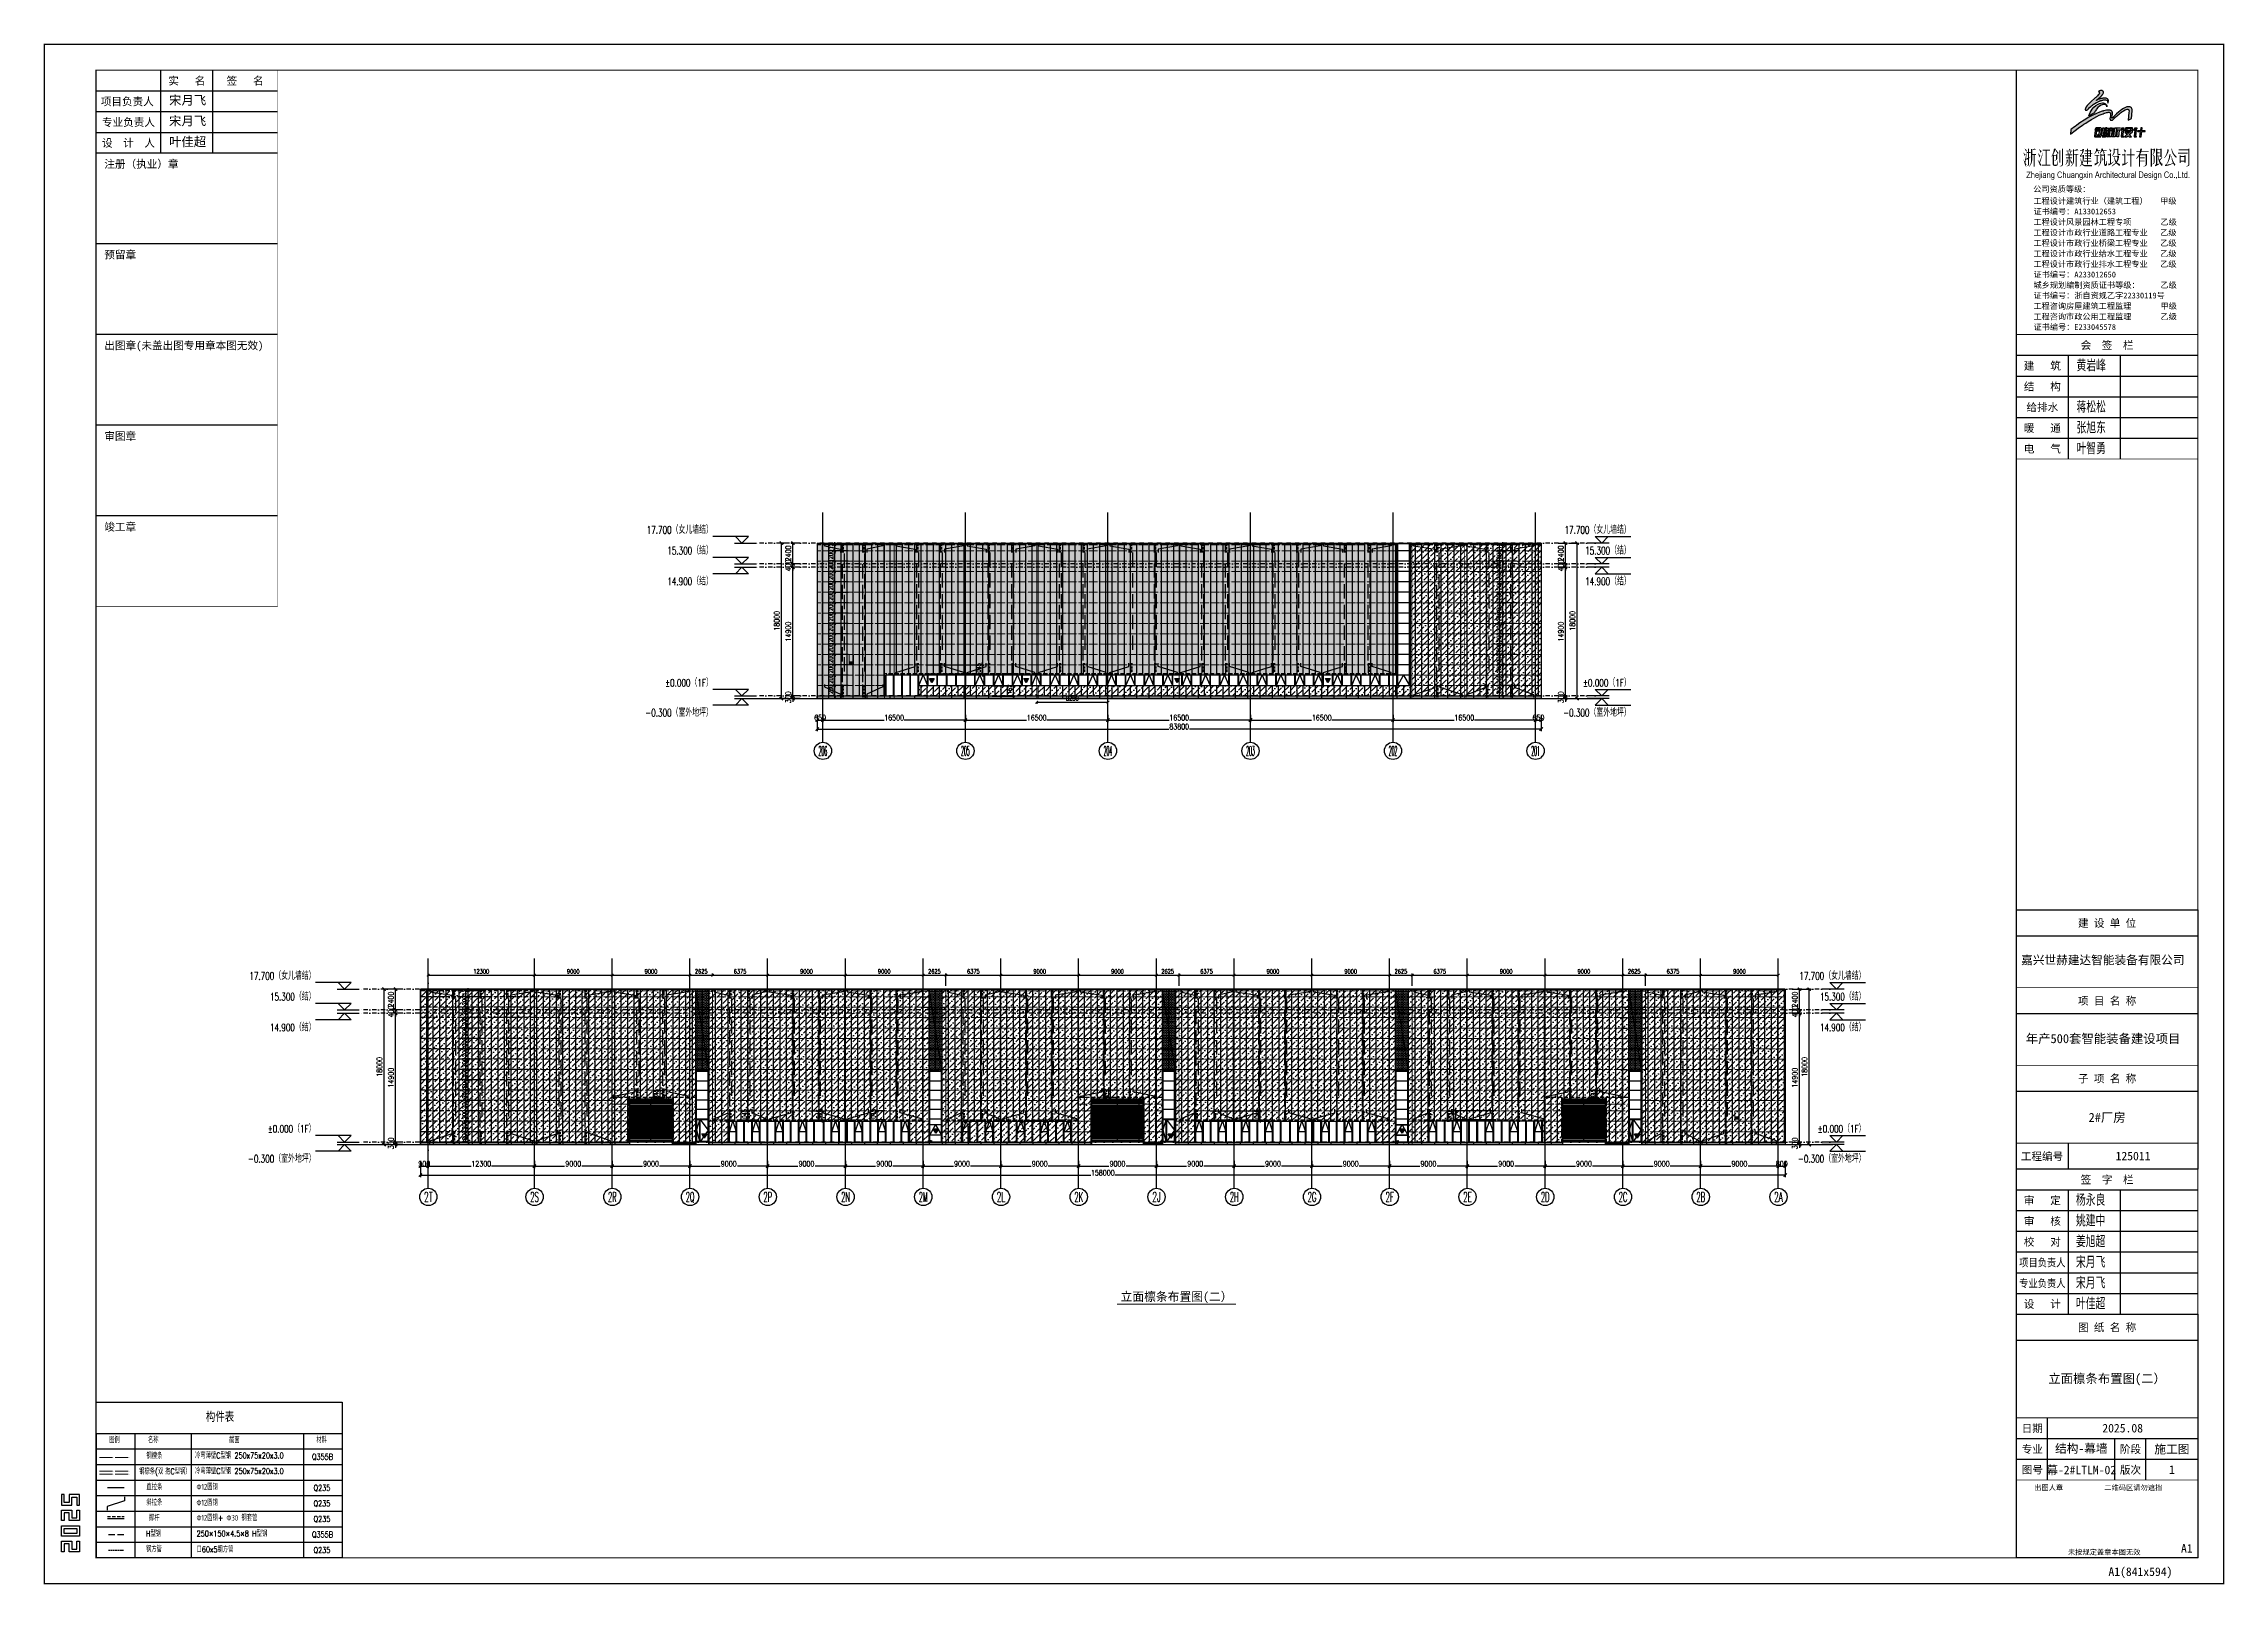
# Model space of a CAD drawing. Extents: x -2072575 to 87763, y -155913 to 742026.
# Drawn here: x -1112211 to -859761, y 455886 to 634236 of the extents above; entities that cross this region are included whole.
import ezdxf
from ezdxf.enums import TextEntityAlignment as Align

# ---------------------------------------------------------------- set-up
doc = ezdxf.new("R2010")
doc.units = 0
doc.header["$LTSCALE"] = 1000
for name, pattern in [('20剖面图$0$DASH', [0.35, 0.25, -0.1]), ('__DASH', [0.35, 0.25, -0.1]), ('CENTER', [2, 1.25, -0.25, 0.25, -0.25]), ('DASHDOT', [1, 0.5, -0.25, 0, -0.25]), ('DASHED', [0.75, 0.5, -0.25]), ('DOT', [0.25, 0, -0.25]), ('DOTE', [2.42, 2, -0.2, 0.02, -0.2]), ('HIDDEN2', [0.1875, 0.125, -0.0625])]:
    doc.linetypes.add(name, pattern=pattern)
doc.layers.get('Defpoints').update_dxf_attribs({"color": 210})
for name, color, linetype in [('!ZN1-填充-8', 8, 'Continuous'), ('!ZN1-文字-7', 7, 'Continuous'), ('!ZN1-标注-173', 173, 'Continuous'), ('!ZN3-玻璃幕墙-4', 4, 'Continuous'), ('!ZN4-辅助材料-1', 1, 'Continuous'), ('!ZN5-铝材断面-6', 6, 'Continuous'), ('0-cxFrame', 155, 'Continuous'), ('112铝材投影', 112, 'Continuous'), ('12圆钢+30钢套管撑杆', 3, 'Continuous'), ('12圆钢斜拉条', 30, 'Continuous'), ('12圆钢直拉条', 22, 'Continuous'), ('250×150×4.5×8 H型钢', 3, 'HIDDEN2'), ('3符号', 3, 'Continuous'), ('3铝板幕墙', 3, 'Continuous'), ('4玻璃幕墙', 4, 'Continuous'), ('60x60x5钢方管', 6, '20剖面图$0$DASH'), ('A-AXIS-DOTE', 14, 'DOTE'), ('A-HATCH-2', 251, 'Continuous'), ('A-LIN-V', 9, 'Continuous'), ('A-SFCE', 30, 'Continuous'), ('A-WINDOW', 140, 'Continuous'), ('A-云线', 50, 'Continuous'), ('A-门窗表显示尺寸', 160, 'Continuous'), ('AS-WALL', 40, 'Continuous'), ('DIM', 173, 'Continuous'), ('DOT', 8, 'DOT'), ('DOTE', 1, 'CENTER'), ('IE-填充-JYZS', 7, 'Continuous'), ('qianming', 155, 'Continuous'), ('TAB', 7, 'Continuous'), ('TEXT', 7, 'Continuous'), ('压型钢板', 23, 'Continuous')]:
    doc.layers.add(name, color=color, linetype=linetype)
for name, color, linetype, lineweight in [('0-cxText', 131, 'Continuous', 25), ('A-WALL-HATCH', 8, 'Continuous', 13), ('冷弯薄壁C型钢 250x75x20x3.0', 51, 'DOTE', 0), ('梁', 4, 'Continuous', 18)]:
    doc.layers.add(name, color=color, linetype=linetype, lineweight=lineweight)
doc.styles.add('_TCH_AXIS', font='COMPLEX', dxfattribs={"bigfont": 'GBCBIG'})
doc.styles.add('A-DIM_T3', font='SIMPLEX', dxfattribs={"width": 0.705882, "bigfont": 'GBCBIG'})
doc.styles.add('A-STANDARD', font='SIMPLEX', dxfattribs={"bigfont": 'GBCBIG'})
doc.styles.add('BZHZ', font='bzxw', dxfattribs={"width": 0.8, "bigfont": 'bzhz'})
doc.styles.add('cx_biaoti', font='')
doc.styles.add('cx_tuming', font='simhei.ttf')
doc.styles.add('cx_tuqian1', font='')
doc.styles.add('DHTEXT-1', font='romans.shx', dxfattribs={"width": 0.7, "bigfont": 'chinese.shx'})
doc.styles.add('中南符号', font='simhei.ttf')
doc.styles.add('卓越符号', font='ROMANS.shx', dxfattribs={"width": 0.7, "bigfont": 'CHINESE.shx'})
doc.styles.add('图框宋体', font='', dxfattribs={"width": 0.75})
doc.styles.add('样式 1', font='romans.shx', dxfattribs={"width": 0.7, "bigfont": 'chinese.shx'})
doc.styles.add('黑体', font='simhei.ttf', dxfattribs={"height": 12})
doc.styles.get('cx_biaoti').set_extended_font_data('SimSun')
doc.styles.get('cx_tuqian1').set_extended_font_data('SimSun')
doc.styles.get('图框宋体').set_extended_font_data('SimSun')
doc.dimstyles.new('A-DIM&&20', dxfattribs={"dimtxt": 59.5, "dimasz": 20, "dimexe": 20, "dimexo": 20, "dimgap": 25.25, "dimtad": 1, "dimdec": 0, "dimzin": 0, "dimdsep": 46, "dimtxsty": 'A-DIM_T3', "dimblk": 'ARCHTICK', "dimcen": 0.09, "dimclrt": 7, "dimazin": 2, "dimtfac": 1, "dimtdec": 0, "dimtix": 1, "dimtmove": 2, "dimatfit": 3, "dimfxl": 0, "dimtolj": 1, "dimtzin": 0, "dimarcsym": 0})
doc.dimstyles.new('ZN200', dxfattribs={"dimscale": 200, "dimtxt": 2.5, "dimasz": 1.5, "dimexe": 1, "dimexo": 2, "dimgap": 0.9, "dimtad": 1, "dimdec": 0, "dimdsep": 46, "dimtxsty": 'DHTEXT-1', "dimblk": 'ARCHTICK', "dimcen": 2.5, "dimclrd": 173, "dimclre": 173, "dimclrt": 7, "dimazin": 2, "dimtfac": 1, "dimtdec": 0, "dimtix": 1, "dimtmove": 2, "dimatfit": 3, "dimfxl": 0, "dimtolj": 1, "dimtzin": 0, "dimarcsym": 0})
doc.dimstyles.new('ZN250', dxfattribs={"dimscale": 250, "dimtxt": 2.5, "dimasz": 1.5, "dimexe": 1, "dimexo": 2, "dimgap": 0.9, "dimtad": 1, "dimdec": 0, "dimdsep": 46, "dimtxsty": 'DHTEXT-1', "dimblk": 'ARCHTICK', "dimcen": 2.5, "dimclrd": 173, "dimclre": 173, "dimclrt": 7, "dimazin": 2, "dimtfac": 1, "dimtdec": 0, "dimtix": 1, "dimtmove": 2, "dimatfit": 3, "dimfxl": 0, "dimarcsym": 0})
pattern_1 = [(45, (1036481.6, -558720.36), (252.5697, 926.08891), [1190.625, -238.125, 0, -238.125])]
pattern_2 = [(0, (1067699.68, -507087.46), (79.375, 158.75), [0, -158.75])]
pattern_3 = [(45, (1082178.47, -507087.46), (252.5697, 926.08891), [1190.625, -238.125, 0, -238.125])]
pattern_4 = [(0, (1082178.47, -507087.465), (95.25, 95.25), [95.25, -95.25])]

# ---------------------------------------------------------------- blocks, each defined once
blk = doc.blocks.new('_ArchTick')
at = {"color": 0, "linetype": 'ByBlock', "const_width": 0.4}
blk.add_lwpolyline([(-0.5, -0.5), (0.5, 0.5)], dxfattribs=at)
blk = doc.blocks.new('*D152')
at = {"layer": 'Defpoints', "color": 0, "ltscale": 2500, "transparency": 16777216}
for p in [(-1214916, 489808), (-1213583, 489808), (-1213583, 471808)]:
    blk.add_point(p, dxfattribs=at)
at = {"layer": 'DIM', "color": 173, "linetype": 'ByBlock', "lineweight": -2, "ltscale": 2500, "transparency": 16777216}
for p, q in [((-1214083, 489808), (-1215166, 489808)), ((-1214916, 471808), (-1214916, 489808)), ((-1214083, 471808), (-1215166, 471808))]:
    blk.add_line(p, q, dxfattribs=at)
at = {"layer": 'DIM', "color": 173, "lineweight": -2, "ltscale": 2500, "transparency": 16777216, "xscale": 375, "yscale": 375, "zscale": 375}
for p, rotation in [((-1214916, 489808), 90), ((-1214916, 471808), 270)]:
    blk.add_blockref('_ArchTick', p, dxfattribs=dict(at, rotation=rotation))
at = {"layer": 'DIM', "color": 7, "ltscale": 2500, "transparency": 16777216, "insert": (-1215454, 480808), "char_height": 625, "attachment_point": 5, "rotation": 90, "style": 'DHTEXT-1'}
blk.add_mtext('18000', dxfattribs=at)
blk = doc.blocks.new('*D153')
at = {"layer": 'Defpoints', "color": 0, "ltscale": 2500, "transparency": 16777216}
for p in [(-1213581, 472108), (-1212248, 472108), (-1212248, 471808)]:
    blk.add_point(p, dxfattribs=at)
at = {"layer": 'DIM', "color": 173, "linetype": 'ByBlock', "lineweight": -2, "ltscale": 2500, "transparency": 16777216}
for p, q in [((-1212748, 472108), (-1213831, 472108)), ((-1213581, 472108), (-1213581, 472483)), ((-1213581, 471808), (-1213581, 472108)), ((-1212748, 471808), (-1213831, 471808)), ((-1213581, 471808), (-1213581, 471433))]:
    blk.add_line(p, q, dxfattribs=at)
at = {"layer": 'DIM', "color": 173, "lineweight": -2, "ltscale": 2500, "transparency": 16777216, "xscale": 375, "yscale": 375, "zscale": 375}
for p, rotation in [((-1213581, 472108), 270), ((-1213581, 471808), 90)]:
    blk.add_blockref('_ArchTick', p, dxfattribs=dict(at, rotation=rotation))
at = {"layer": 'DIM', "color": 7, "ltscale": 2500, "transparency": 16777216, "insert": (-1214119, 471958), "char_height": 625, "attachment_point": 5, "rotation": 90, "style": 'DHTEXT-1'}
blk.add_mtext('300', dxfattribs=at)
blk = doc.blocks.new('*D154')
at = {"layer": 'Defpoints', "color": 0, "ltscale": 2500, "transparency": 16777216}
for p in [(-1213581, 487008), (-1212248, 487008), (-1212248, 472108)]:
    blk.add_point(p, dxfattribs=at)
at = {"layer": 'DIM', "color": 173, "linetype": 'ByBlock', "lineweight": -2, "ltscale": 2500, "transparency": 16777216}
for p, q in [((-1212748, 487008), (-1213831, 487008)), ((-1213581, 472108), (-1213581, 487008)), ((-1212748, 472108), (-1213831, 472108))]:
    blk.add_line(p, q, dxfattribs=at)
at = {"layer": 'DIM', "color": 173, "lineweight": -2, "ltscale": 2500, "transparency": 16777216, "xscale": 375, "yscale": 375, "zscale": 375}
for p, rotation in [((-1213581, 487008), 90), ((-1213581, 472108), 270)]:
    blk.add_blockref('_ArchTick', p, dxfattribs=dict(at, rotation=rotation))
at = {"layer": 'DIM', "color": 7, "ltscale": 2500, "transparency": 16777216, "insert": (-1214119, 479558), "char_height": 625, "attachment_point": 5, "rotation": 90, "style": 'DHTEXT-1'}
blk.add_mtext('14900', dxfattribs=at)
blk = doc.blocks.new('*D155')
at = {"layer": 'Defpoints', "color": 0, "ltscale": 2500, "transparency": 16777216}
for p in [(-1213581, 487408), (-1212248, 487408), (-1212248, 487008)]:
    blk.add_point(p, dxfattribs=at)
at = {"layer": 'DIM', "color": 173, "linetype": 'ByBlock', "lineweight": -2, "ltscale": 2500, "transparency": 16777216}
for p, q in [((-1212748, 487408), (-1213831, 487408)), ((-1213581, 487408), (-1213581, 487783)), ((-1213581, 487008), (-1213581, 487408)), ((-1212748, 487008), (-1213831, 487008)), ((-1213581, 487008), (-1213581, 486633))]:
    blk.add_line(p, q, dxfattribs=at)
at = {"layer": 'DIM', "color": 173, "lineweight": -2, "ltscale": 2500, "transparency": 16777216, "xscale": 375, "yscale": 375, "zscale": 375}
for p, rotation in [((-1213581, 487408), 270), ((-1213581, 487008), 90)]:
    blk.add_blockref('_ArchTick', p, dxfattribs=dict(at, rotation=rotation))
at = {"layer": 'DIM', "color": 7, "ltscale": 2500, "transparency": 16777216, "insert": (-1214119, 487208), "char_height": 625, "attachment_point": 5, "rotation": 90, "style": 'DHTEXT-1'}
blk.add_mtext('400', dxfattribs=at)
blk = doc.blocks.new('*D156')
at = {"layer": 'Defpoints', "color": 0, "ltscale": 2500, "transparency": 16777216}
for p in [(-1213581, 489808), (-1212248, 489808), (-1212248, 487408)]:
    blk.add_point(p, dxfattribs=at)
at = {"layer": 'DIM', "color": 173, "linetype": 'ByBlock', "lineweight": -2, "ltscale": 2500, "transparency": 16777216}
for p, q in [((-1212748, 489808), (-1213831, 489808)), ((-1213581, 487408), (-1213581, 489808)), ((-1212748, 487408), (-1213831, 487408))]:
    blk.add_line(p, q, dxfattribs=at)
at = {"layer": 'DIM', "color": 173, "lineweight": -2, "ltscale": 2500, "transparency": 16777216, "xscale": 375, "yscale": 375, "zscale": 375}
for p, rotation in [((-1213581, 489808), 90), ((-1213581, 487408), 270)]:
    blk.add_blockref('_ArchTick', p, dxfattribs=dict(at, rotation=rotation))
at = {"layer": 'DIM', "color": 7, "ltscale": 2500, "transparency": 16777216, "insert": (-1214119, 488608), "char_height": 625, "attachment_point": 5, "rotation": 90, "style": 'DHTEXT-1'}
blk.add_mtext('2400', dxfattribs=at)
blk = doc.blocks.new('*D157')
at = {"layer": 'Defpoints', "color": 0, "ltscale": 2500, "transparency": 16777216}
for p in [(-1210766, 470420), (-1126966, 470420), (-1126966, 468284)]:
    blk.add_point(p, dxfattribs=at)
at = {"layer": 'DIM', "color": 173, "linetype": 'ByBlock', "lineweight": -2, "ltscale": 2500, "transparency": 16777216}
for p, q in [((-1210766, 469920), (-1210766, 468034)), ((-1126966, 469920), (-1126966, 468034)), ((-1210766, 468284), (-1170070, 468284)), ((-1126966, 468284), (-1167662, 468284))]:
    blk.add_line(p, q, dxfattribs=at)
at = {"layer": 'DIM', "color": 173, "lineweight": -2, "ltscale": 2500, "transparency": 16777216, "xscale": 375, "yscale": 375, "zscale": 375, "rotation": 180}
blk.add_blockref('_ArchTick', (-1210766, 468284), dxfattribs=at)
at = {"layer": 'DIM', "color": 173, "lineweight": -2, "ltscale": 2500, "transparency": 16777216, "xscale": 375, "yscale": 375, "zscale": 375}
blk.add_blockref('_ArchTick', (-1126966, 468284), dxfattribs=at)
at = {"layer": 'DIM', "color": 7, "ltscale": 2500, "transparency": 16777216, "insert": (-1168866, 468559), "char_height": 625, "attachment_point": 5, "style": 'DHTEXT-1'}
blk.add_mtext('83800', dxfattribs=at)
blk = doc.blocks.new('*D158')
at = {"layer": 'Defpoints', "color": 0, "ltscale": 2500, "transparency": 16777216}
for p in [(-1124149, 489808), (-1122816, 489808), (-1124149, 471808)]:
    blk.add_point(p, dxfattribs=at)
at = {"layer": 'DIM', "color": 173, "linetype": 'ByBlock', "lineweight": -2, "ltscale": 2500, "transparency": 16777216}
for p, q in [((-1123649, 489808), (-1122566, 489808)), ((-1122816, 471808), (-1122816, 489808)), ((-1123649, 471808), (-1122566, 471808))]:
    blk.add_line(p, q, dxfattribs=at)
at = {"layer": 'DIM', "color": 173, "lineweight": -2, "ltscale": 2500, "transparency": 16777216, "xscale": 375, "yscale": 375, "zscale": 375}
for p, rotation in [((-1122816, 489808), 90), ((-1122816, 471808), 270)]:
    blk.add_blockref('_ArchTick', p, dxfattribs=dict(at, rotation=rotation))
at = {"layer": 'DIM', "color": 7, "ltscale": 2500, "transparency": 16777216, "insert": (-1123353, 480808), "char_height": 625, "attachment_point": 5, "rotation": 90, "style": 'DHTEXT-1'}
blk.add_mtext('18000', dxfattribs=at)
blk = doc.blocks.new('*D159')
at = {"layer": 'Defpoints', "color": 0, "ltscale": 2500, "transparency": 16777216}
for p in [(-1125484, 472108), (-1124151, 472108), (-1125484, 471808)]:
    blk.add_point(p, dxfattribs=at)
at = {"layer": 'DIM', "color": 173, "linetype": 'ByBlock', "lineweight": -2, "ltscale": 2500, "transparency": 16777216}
for p, q in [((-1124984, 472108), (-1123901, 472108)), ((-1124151, 472108), (-1124151, 472483)), ((-1124151, 471808), (-1124151, 472108)), ((-1124984, 471808), (-1123901, 471808)), ((-1124151, 471808), (-1124151, 471433))]:
    blk.add_line(p, q, dxfattribs=at)
at = {"layer": 'DIM', "color": 173, "lineweight": -2, "ltscale": 2500, "transparency": 16777216, "xscale": 375, "yscale": 375, "zscale": 375}
for p, rotation in [((-1124151, 472108), 270), ((-1124151, 471808), 90)]:
    blk.add_blockref('_ArchTick', p, dxfattribs=dict(at, rotation=rotation))
at = {"layer": 'DIM', "color": 7, "ltscale": 2500, "transparency": 16777216, "insert": (-1124688, 471958), "char_height": 625, "attachment_point": 5, "rotation": 90, "style": 'DHTEXT-1'}
blk.add_mtext('300', dxfattribs=at)
blk = doc.blocks.new('*D160')
at = {"layer": 'Defpoints', "color": 0, "ltscale": 2500, "transparency": 16777216}
for p in [(-1125484, 487008), (-1124151, 487008), (-1125484, 472108)]:
    blk.add_point(p, dxfattribs=at)
at = {"layer": 'DIM', "color": 173, "linetype": 'ByBlock', "lineweight": -2, "ltscale": 2500, "transparency": 16777216}
for p, q in [((-1124984, 487008), (-1123901, 487008)), ((-1124151, 472108), (-1124151, 487008)), ((-1124984, 472108), (-1123901, 472108))]:
    blk.add_line(p, q, dxfattribs=at)
at = {"layer": 'DIM', "color": 173, "lineweight": -2, "ltscale": 2500, "transparency": 16777216, "xscale": 375, "yscale": 375, "zscale": 375}
for p, rotation in [((-1124151, 487008), 90), ((-1124151, 472108), 270)]:
    blk.add_blockref('_ArchTick', p, dxfattribs=dict(at, rotation=rotation))
at = {"layer": 'DIM', "color": 7, "ltscale": 2500, "transparency": 16777216, "insert": (-1124688, 479558), "char_height": 625, "attachment_point": 5, "rotation": 90, "style": 'DHTEXT-1'}
blk.add_mtext('14900', dxfattribs=at)
blk = doc.blocks.new('*D161')
at = {"layer": 'Defpoints', "color": 0, "ltscale": 2500, "transparency": 16777216}
for p in [(-1125484, 487408), (-1124151, 487408), (-1125484, 487008)]:
    blk.add_point(p, dxfattribs=at)
at = {"layer": 'DIM', "color": 173, "linetype": 'ByBlock', "lineweight": -2, "ltscale": 2500, "transparency": 16777216}
for p, q in [((-1124984, 487408), (-1123901, 487408)), ((-1124151, 487408), (-1124151, 487783)), ((-1124151, 487008), (-1124151, 487408)), ((-1124984, 487008), (-1123901, 487008)), ((-1124151, 487008), (-1124151, 486633))]:
    blk.add_line(p, q, dxfattribs=at)
at = {"layer": 'DIM', "color": 173, "lineweight": -2, "ltscale": 2500, "transparency": 16777216, "xscale": 375, "yscale": 375, "zscale": 375}
for p, rotation in [((-1124151, 487408), 270), ((-1124151, 487008), 90)]:
    blk.add_blockref('_ArchTick', p, dxfattribs=dict(at, rotation=rotation))
at = {"layer": 'DIM', "color": 7, "ltscale": 2500, "transparency": 16777216, "insert": (-1124688, 487208), "char_height": 625, "attachment_point": 5, "rotation": 90, "style": 'DHTEXT-1'}
blk.add_mtext('400', dxfattribs=at)
blk = doc.blocks.new('*D162')
at = {"layer": 'Defpoints', "color": 0, "ltscale": 2500, "transparency": 16777216}
for p in [(-1125484, 489808), (-1124151, 489808), (-1125484, 487408)]:
    blk.add_point(p, dxfattribs=at)
at = {"layer": 'DIM', "color": 173, "linetype": 'ByBlock', "lineweight": -2, "ltscale": 2500, "transparency": 16777216}
for p, q in [((-1124984, 489808), (-1123901, 489808)), ((-1124151, 487408), (-1124151, 489808)), ((-1124984, 487408), (-1123901, 487408))]:
    blk.add_line(p, q, dxfattribs=at)
at = {"layer": 'DIM', "color": 173, "lineweight": -2, "ltscale": 2500, "transparency": 16777216, "xscale": 375, "yscale": 375, "zscale": 375}
for p, rotation in [((-1124151, 489808), 90), ((-1124151, 487408), 270)]:
    blk.add_blockref('_ArchTick', p, dxfattribs=dict(at, rotation=rotation))
at = {"layer": 'DIM', "color": 7, "ltscale": 2500, "transparency": 16777216, "insert": (-1124688, 488608), "char_height": 625, "attachment_point": 5, "rotation": 90, "style": 'DHTEXT-1'}
blk.add_mtext('2400', dxfattribs=at)
blk = doc.blocks.new('*D163')
at = {"layer": 'Defpoints', "color": 0, "ltscale": 2500, "transparency": 16777216}
for p in [(-1210766, 470420), (-1210116, 470420), (-1210116, 469324)]:
    blk.add_point(p, dxfattribs=at)
at = {"layer": 'DIM', "color": 173, "linetype": 'ByBlock', "lineweight": -2, "ltscale": 2500, "transparency": 16777216}
for p, q in [((-1210766, 469920), (-1210766, 469074)), ((-1210116, 469920), (-1210116, 469074)), ((-1210766, 469324), (-1210116, 469324))]:
    blk.add_line(p, q, dxfattribs=at)
at = {"layer": 'DIM', "color": 173, "lineweight": -2, "ltscale": 2500, "transparency": 16777216, "xscale": 375, "yscale": 375, "zscale": 375, "rotation": 180}
blk.add_blockref('_ArchTick', (-1210766, 469324), dxfattribs=at)
at = {"layer": 'DIM', "color": 173, "lineweight": -2, "ltscale": 2500, "transparency": 16777216, "xscale": 375, "yscale": 375, "zscale": 375}
blk.add_blockref('_ArchTick', (-1210116, 469324), dxfattribs=at)
at = {"layer": 'DIM', "color": 7, "ltscale": 2500, "transparency": 16777216, "insert": (-1210441, 469599), "char_height": 625, "attachment_point": 5, "style": 'DHTEXT-1'}
blk.add_mtext('650', dxfattribs=at)
blk = doc.blocks.new('*D164')
at = {"layer": 'Defpoints', "color": 0, "ltscale": 2500, "transparency": 16777216}
for p in [(-1210116, 470420), (-1193616, 470420), (-1193616, 469324)]:
    blk.add_point(p, dxfattribs=at)
at = {"layer": 'DIM', "color": 173, "linetype": 'ByBlock', "lineweight": -2, "ltscale": 2500, "transparency": 16777216}
for p, q in [((-1210116, 469920), (-1210116, 469074)), ((-1193616, 469920), (-1193616, 469074)), ((-1210116, 469324), (-1203039, 469324)), ((-1193616, 469324), (-1200693, 469324))]:
    blk.add_line(p, q, dxfattribs=at)
at = {"layer": 'DIM', "color": 173, "lineweight": -2, "ltscale": 2500, "transparency": 16777216, "xscale": 375, "yscale": 375, "zscale": 375, "rotation": 180}
blk.add_blockref('_ArchTick', (-1210116, 469324), dxfattribs=at)
at = {"layer": 'DIM', "color": 173, "lineweight": -2, "ltscale": 2500, "transparency": 16777216, "xscale": 375, "yscale": 375, "zscale": 375}
blk.add_blockref('_ArchTick', (-1193616, 469324), dxfattribs=at)
at = {"layer": 'DIM', "color": 7, "ltscale": 2500, "transparency": 16777216, "insert": (-1201866, 469599), "char_height": 625, "attachment_point": 5, "style": 'DHTEXT-1'}
blk.add_mtext('16500', dxfattribs=at)
blk = doc.blocks.new('*D165')
at = {"layer": 'Defpoints', "color": 0, "ltscale": 2500, "transparency": 16777216}
for p in [(-1193616, 470420), (-1177116, 470420), (-1177116, 469324)]:
    blk.add_point(p, dxfattribs=at)
at = {"layer": 'DIM', "color": 173, "linetype": 'ByBlock', "lineweight": -2, "ltscale": 2500, "transparency": 16777216}
for p, q in [((-1193616, 469920), (-1193616, 469074)), ((-1177116, 469920), (-1177116, 469074)), ((-1193616, 469324), (-1186539, 469324)), ((-1177116, 469324), (-1184193, 469324))]:
    blk.add_line(p, q, dxfattribs=at)
at = {"layer": 'DIM', "color": 173, "lineweight": -2, "ltscale": 2500, "transparency": 16777216, "xscale": 375, "yscale": 375, "zscale": 375, "rotation": 180}
blk.add_blockref('_ArchTick', (-1193616, 469324), dxfattribs=at)
at = {"layer": 'DIM', "color": 173, "lineweight": -2, "ltscale": 2500, "transparency": 16777216, "xscale": 375, "yscale": 375, "zscale": 375}
blk.add_blockref('_ArchTick', (-1177116, 469324), dxfattribs=at)
at = {"layer": 'DIM', "color": 7, "ltscale": 2500, "transparency": 16777216, "insert": (-1185366, 469599), "char_height": 625, "attachment_point": 5, "style": 'DHTEXT-1'}
blk.add_mtext('16500', dxfattribs=at)
blk = doc.blocks.new('*D166')
at = {"layer": 'Defpoints', "color": 0, "ltscale": 2500, "transparency": 16777216}
for p in [(-1177116, 470420), (-1160616, 470420), (-1160616, 469324)]:
    blk.add_point(p, dxfattribs=at)
at = {"layer": 'DIM', "color": 173, "linetype": 'ByBlock', "lineweight": -2, "ltscale": 2500, "transparency": 16777216}
for p, q in [((-1177116, 469920), (-1177116, 469074)), ((-1160616, 469920), (-1160616, 469074)), ((-1177116, 469324), (-1170039, 469324)), ((-1160616, 469324), (-1167693, 469324))]:
    blk.add_line(p, q, dxfattribs=at)
at = {"layer": 'DIM', "color": 173, "lineweight": -2, "ltscale": 2500, "transparency": 16777216, "xscale": 375, "yscale": 375, "zscale": 375, "rotation": 180}
blk.add_blockref('_ArchTick', (-1177116, 469324), dxfattribs=at)
at = {"layer": 'DIM', "color": 173, "lineweight": -2, "ltscale": 2500, "transparency": 16777216, "xscale": 375, "yscale": 375, "zscale": 375}
blk.add_blockref('_ArchTick', (-1160616, 469324), dxfattribs=at)
at = {"layer": 'DIM', "color": 7, "ltscale": 2500, "transparency": 16777216, "insert": (-1168866, 469599), "char_height": 625, "attachment_point": 5, "style": 'DHTEXT-1'}
blk.add_mtext('16500', dxfattribs=at)
blk = doc.blocks.new('*D167')
at = {"layer": 'Defpoints', "color": 0, "ltscale": 2500, "transparency": 16777216}
for p in [(-1160616, 470420), (-1144116, 470420), (-1144116, 469324)]:
    blk.add_point(p, dxfattribs=at)
at = {"layer": 'DIM', "color": 173, "linetype": 'ByBlock', "lineweight": -2, "ltscale": 2500, "transparency": 16777216}
for p, q in [((-1160616, 469920), (-1160616, 469074)), ((-1144116, 469920), (-1144116, 469074)), ((-1160616, 469324), (-1153539, 469324)), ((-1144116, 469324), (-1151193, 469324))]:
    blk.add_line(p, q, dxfattribs=at)
at = {"layer": 'DIM', "color": 173, "lineweight": -2, "ltscale": 2500, "transparency": 16777216, "xscale": 375, "yscale": 375, "zscale": 375, "rotation": 180}
blk.add_blockref('_ArchTick', (-1160616, 469324), dxfattribs=at)
at = {"layer": 'DIM', "color": 173, "lineweight": -2, "ltscale": 2500, "transparency": 16777216, "xscale": 375, "yscale": 375, "zscale": 375}
blk.add_blockref('_ArchTick', (-1144116, 469324), dxfattribs=at)
at = {"layer": 'DIM', "color": 7, "ltscale": 2500, "transparency": 16777216, "insert": (-1152366, 469599), "char_height": 625, "attachment_point": 5, "style": 'DHTEXT-1'}
blk.add_mtext('16500', dxfattribs=at)
blk = doc.blocks.new('*D168')
at = {"layer": 'Defpoints', "color": 0, "ltscale": 2500, "transparency": 16777216}
for p in [(-1144116, 470420), (-1127616, 470420), (-1127616, 469324)]:
    blk.add_point(p, dxfattribs=at)
at = {"layer": 'DIM', "color": 173, "linetype": 'ByBlock', "lineweight": -2, "ltscale": 2500, "transparency": 16777216}
for p, q in [((-1144116, 469920), (-1144116, 469074)), ((-1127616, 469920), (-1127616, 469074)), ((-1144116, 469324), (-1137039, 469324)), ((-1127616, 469324), (-1134693, 469324))]:
    blk.add_line(p, q, dxfattribs=at)
at = {"layer": 'DIM', "color": 173, "lineweight": -2, "ltscale": 2500, "transparency": 16777216, "xscale": 375, "yscale": 375, "zscale": 375, "rotation": 180}
blk.add_blockref('_ArchTick', (-1144116, 469324), dxfattribs=at)
at = {"layer": 'DIM', "color": 173, "lineweight": -2, "ltscale": 2500, "transparency": 16777216, "xscale": 375, "yscale": 375, "zscale": 375}
blk.add_blockref('_ArchTick', (-1127616, 469324), dxfattribs=at)
at = {"layer": 'DIM', "color": 7, "ltscale": 2500, "transparency": 16777216, "insert": (-1135866, 469599), "char_height": 625, "attachment_point": 5, "style": 'DHTEXT-1'}
blk.add_mtext('16500', dxfattribs=at)
blk = doc.blocks.new('*D169')
at = {"layer": 'Defpoints', "color": 0, "ltscale": 2500, "transparency": 16777216}
for p in [(-1127616, 470420), (-1126966, 470420), (-1126966, 469324)]:
    blk.add_point(p, dxfattribs=at)
at = {"layer": 'DIM', "color": 173, "linetype": 'ByBlock', "lineweight": -2, "ltscale": 2500, "transparency": 16777216}
for p, q in [((-1127616, 469920), (-1127616, 469074)), ((-1126966, 469920), (-1126966, 469074)), ((-1127616, 469324), (-1126966, 469324))]:
    blk.add_line(p, q, dxfattribs=at)
at = {"layer": 'DIM', "color": 173, "lineweight": -2, "ltscale": 2500, "transparency": 16777216, "xscale": 375, "yscale": 375, "zscale": 375, "rotation": 180}
blk.add_blockref('_ArchTick', (-1127616, 469324), dxfattribs=at)
at = {"layer": 'DIM', "color": 173, "lineweight": -2, "ltscale": 2500, "transparency": 16777216, "xscale": 375, "yscale": 375, "zscale": 375}
blk.add_blockref('_ArchTick', (-1126966, 469324), dxfattribs=at)
at = {"layer": 'DIM', "color": 7, "ltscale": 2500, "transparency": 16777216, "insert": (-1127291, 469599), "char_height": 625, "attachment_point": 5, "style": 'DHTEXT-1'}
blk.add_mtext('650', dxfattribs=at)
blk = doc.blocks.new('卓越-轴号')
blk.add_circle((0, 0), 4)
at = {"color": 0, "style": '_TCH_AXIS', "width": 1.041667, "flags": 8}
blk.add_attdef('A', text='', height=4.48, dxfattribs=at).set_placement((-2, -2.24), (2, -2.24), align=Align.FIT)
blk = doc.blocks.new('*U226')
at = {"ltscale": 10}
blk.add_line((3.5, 0), (-6.8, 0), dxfattribs=at)
blk.add_lwpolyline([(3, 3), (0, 0), (-3, 3), (13.5, 3)])
at = {"color": 0, "style": '卓越符号', "width": 0.7, "flags": 8}
blk.add_attdef('±0.000', text='', height=3.5, dxfattribs=at).set_placement((13.5, 4.3), align=Align.RIGHT)
blk = doc.blocks.new('*U227')
at = {"ltscale": 10}
blk.add_line((3.5, 0), (-6.8, 0), dxfattribs=at)
blk.add_lwpolyline([(3, -3), (0, 0), (-3, -3), (13.5, -3)])
at = {"color": 0, "style": '卓越符号', "width": 0.7, "flags": 8}
blk.add_attdef('±0.000', text='', height=3.5, dxfattribs=at).set_placement((13.5, -7.8), align=Align.RIGHT)
blk = doc.blocks.new('zjcx_lan_huiqian(Dragon)')
for p, q in [((-7000, -800), (0, -800)), ((-5000, -800), (-5000, -4800)), ((-3000, -800), (-3000, -4800)), ((-7000, -1600), (0, -1600)), ((-7000, -2400), (0, -2400)), ((-7000, -3200), (0, -3200)), ((-7000, -4000), (0, -4000))]:
    blk.add_line(p, q)
at = {"const_width": 30}
blk.add_lwpolyline([(-7000, 0), (0, 0)], dxfattribs=at)
blk.add_lwpolyline([(-7000, 0), (0, 0), (0, -4800), (-7000, -4800)], close=True, dxfattribs=at)
at = {"style": 'cx_biaoti'}
for s, p in [('会  签  栏', (-3500, -400)), ('建   筑', (-6000, -1200)), ('结   构', (-6000, -2000)), ('给排水', (-6000, -2800)), ('暖   通', (-6000, -3600)), ('电   气', (-6000, -4400))]:
    blk.add_text(s, height=300, dxfattribs=at).set_placement(p, align=Align.MIDDLE)
blk = doc.blocks.new('T-汇签(Dragon)')
at = {"layer": '0-cxFrame'}
blk.add_blockref('zjcx_lan_huiqian(Dragon)', (0, 0), dxfattribs=at)
at = {"layer": 'qianming', "style": 'BZHZ', "width": 0.8}
for s, p in [('黄岩峰', (-4113, -1170)), ('蒋松松', (-4113, -2770)), ('张旭东', (-4113, -3570)), ('叶智勇', (-4113, -4370))]:
    blk.add_text(s, height=450, dxfattribs=at).set_placement(p, align=Align.MIDDLE)
blk = doc.blocks.new('zjcx_logo(Dragon)')
h = blk.add_hatch(color=186)
h.dxf.hatch_style = 1
h.set_gradient(color1=(41, 22, 111), color2=(223, 33, 33), tint=1)
h.paths.add_polyline_path([(-1404, -619), (-1417, -787), (-1287, -689), (-1064, -520), (-959, -449), (-898, -408), (-824, -360), (-732, -300), (-599, -219), (-513, -170), (-403, -111), (-304, -62), (-225, -27), (-197, -14), (-154, 2), (-117, 16), (-91, 25), (-29, 43), (19, 53), (36, 55), (58, 56), (78, 54), (90, 53), (100, 49), (110, 44), (119, 36), (125, 28), (130, 18), (133, 7), (134, -3), (125, -83), (119, -131), (110, -192), (110, -205), (112, -214), (115, -223), (120, -231), (126, -238), (134, -244), (142, -249), (153, -252), (165, -253), (176, -253), (187, -250), (198, -246), (202, -243), (210, -238), (221, -231), (236, -220), (267, -190), (303, -155), (316, -143), (351, -110), (382, -81), (409, -57), (425, -43), (461, -12), (495, 15), (499, 19), (503, 23), (518, 34), (556, 63), (572, 76), (597, 92), (634, 116), (693, 149), (732, 164), (769, 173), (784, 174), (801, 173), (816, 167), (825, 161), (832, 154), (833, 153), (833, 153), (833, 153), (833, 152), (833, 152), (833, 152), (834, 152), (834, 152), (834, 152), (834, 152), (834, 152), (836, 149), (836, 148), (836, 148), (836, 148), (836, 148), (836, 148), (836, 148), (836, 148), (836, 148), (836, 148), (836, 148), (836, 148), (836, 148), (836, 148), (836, 148), (836, 148), (836, 148), (836, 148), (836, 148), (836, 148), (836, 148), (836, 148), (836, 148), (836, 148), (836, 148), (836, 148), (836, 148), (836, 148), (836, 148), (836, 148), (836, 148), (836, 148), (836, 148), (836, 148), (837, 146), (838, 145), (843, 135), (845, 125), (846, 115), (847, 97), (843, 51), (818, -247), (947, -187), (969, 117), (965, 165), (960, 186), (950, 206), (938, 224), (923, 239), (906, 252), (886, 262), (865, 268), (841, 272), (815, 272), (790, 270), (766, 264), (730, 252), (681, 230), (632, 204), (572, 164), (501, 111), (434, 55), (367, -6), (310, -62), (264, -108), (228, -146), (216, -158), (212, -162), (209, -164), (205, -166), (200, -168), (196, -168), (191, -168), (187, -167), (183, -165), (179, -162), (178, -160), (177, -157), (176, -155), (176, -152), (177, -147), (189, -90), (203, -18), (205, 16), (203, 49), (198, 66), (190, 83), (179, 97), (166, 110), (151, 120), (134, 127), (116, 131), (76, 136), (35, 137), (-5, 134), (-17, 132), (-18, 132), (-19, 132), (-20, 132), (-20, 132), (-20, 132), (-21, 132), (-79, 123), (-124, 113), (-142, 109), (-145, 108), (-146, 107), (-157, 105), (-175, 100), (-195, 94), (-288, 63), (-410, 12), (-556, -58), (-700, -135), (-882, -245), (-1049, -355), (-1175, -444), (-1234, -488), (-1299, -536), (-1360, -584), (-1398, -614)])
h.paths.add_polyline_path([(-712, -82), (-650, 50), (-573, 176), (-507, 252), (-431, 319), (-346, 375), (-294, 398), (-239, 412), (-183, 419), (-152, 418), (-120, 412), (-91, 400), (-64, 383), (-44, 364), (-29, 343), (-17, 319), (-9, 293), (-5, 267), (-14, 290), (-26, 311), (-43, 329), (-63, 344), (-81, 353), (-100, 358), (-120, 360), (-140, 359), (-188, 349), (-232, 330), (-297, 288), (-356, 237), (-404, 182), (-426, 154), (-449, 114), (-468, 80), (-489, 37)])
edge = h.paths.add_edge_path()
edge.add_line((-433, 632), (-455, 612))
edge.add_line((-455, 612), (-481, 589))
edge.add_line((-481, 589), (-598, 484))
edge.add_line((-598, 484), (-666, 424))
edge.add_line((-666, 424), (-728, 360))
edge.add_line((-728, 360), (-766, 320))
edge.add_line((-766, 320), (-807, 265))
edge.add_line((-807, 265), (-837, 203))
edge.add_line((-837, 203), (-840, 192))
edge.add_line((-840, 192), (-844, 172))
edge.add_line((-844, 172), (-844, 163))
edge.add_line((-844, 163), (-842, 155))
edge.add_line((-842, 155), (-838, 146))
edge.add_line((-838, 146), (-834, 141))
edge.add_line((-834, 141), (-828, 137))
edge.add_line((-828, 137), (-821, 134))
edge.add_line((-821, 134), (-814, 133))
edge.add_line((-814, 133), (-807, 133))
edge.add_line((-807, 133), (-800, 134))
edge.add_line((-800, 134), (-783, 142))
edge.add_line((-783, 142), (-768, 151))
edge.add_line((-768, 151), (-765, 153))
edge.add_line((-765, 153), (-763, 154))
edge.add_line((-763, 154), (-761, 156))
edge.add_line((-761, 156), (-756, 160))
edge.add_line((-756, 160), (-749, 166))
edge.add_line((-749, 166), (-747, 168))
edge.add_line((-747, 168), (-723, 190))
edge.add_line((-723, 190), (-674, 236))
edge.add_line((-674, 236), (-628, 278))
edge.add_line((-628, 278), (-598, 304))
edge.add_line((-598, 304), (-568, 326))
edge.add_line((-568, 326), (-534, 351))
edge.add_line((-534, 351), (-476, 390))
edge.add_line((-476, 390), (-408, 428))
edge.add_line((-408, 428), (-400, 433))
edge.add_line((-400, 433), (-346, 461))
edge.add_line((-346, 461), (-335, 466))
edge.add_line((-335, 466), (-290, 486))
edge.add_line((-290, 486), (-275, 492))
edge.add_line((-275, 492), (-259, 498))
edge.add_line((-259, 498), (-243, 504))
edge.add_line((-243, 504), (-210, 514))
edge.add_line((-210, 514), (-192, 519))
edge.add_line((-192, 519), (-168, 524))
edge.add_line((-168, 524), (-143, 530))
edge.add_line((-143, 530), (-100, 535))
edge.add_line((-100, 535), (-65, 533))
edge.add_line((-65, 533), (-30, 525))
edge.add_line((-30, 525), (-15, 517))
edge.add_line((-15, 517), (0, 506))
edge.add_line((0, 506), (12, 493))
edge.add_line((12, 493), (21, 477))
edge.add_line((21, 477), (27, 461))
edge.add_line((27, 461), (30, 442))
edge.add_line((30, 442), (29, 425))
edge.add_line((29, 425), (25, 407))
edge.add_line((25, 407), (32, 424))
edge.add_line((32, 424), (36, 434))
edge.add_line((36, 434), (42, 457))
edge.add_line((42, 457), (45, 468))
edge.add_line((45, 468), (49, 488))
edge.add_line((49, 488), (49, 507))
edge.add_line((49, 507), (46, 525))
edge.add_line((46, 525), (40, 543))
edge.add_line((40, 543), (31, 558))
edge.add_line((31, 558), (13, 575))
edge.add_line((13, 575), (-8, 588))
edge.add_line((-8, 588), (-31, 596))
edge.add_line((-31, 596), (-55, 600))
edge.add_line((-55, 600), (-96, 604))
edge.add_line((-96, 604), (-133, 602))
edge.add_line((-133, 602), (-160, 599))
edge.add_line((-160, 599), (-196, 593))
edge.add_line((-196, 593), (-237, 584))
edge.add_line((-237, 584), (-262, 576))
edge.add_line((-262, 576), (-288, 569))
edge.add_line((-288, 569), (-293, 567))
edge.add_line((-293, 567), (-299, 565))
edge.add_line((-299, 565), (-300, 564))
edge.add_line((-300, 564), (-301, 564))
edge.add_line((-301, 564), (-302, 564))
edge.add_line((-302, 564), (-303, 563))
edge.add_line((-303, 563), (-304, 563))
edge.add_line((-304, 563), (-305, 563))
edge.add_line((-305, 563), (-306, 562))
edge.add_line((-306, 562), (-307, 562))
edge.add_line((-307, 562), (-353, 545))
edge.add_line((-353, 545), (-407, 515))
edge.add_line((-407, 515), (-409, 514))
edge.add_line((-409, 514), (-408, 514))
edge.add_line((-408, 514), (-405, 517))
edge.add_line((-405, 517), (-402, 521))
edge.add_line((-402, 521), (-397, 525))
edge.add_line((-397, 525), (-392, 530))
edge.add_line((-392, 530), (-387, 535))
edge.add_line((-387, 535), (-381, 540))
edge.add_line((-381, 540), (-365, 553))
edge.add_line((-365, 553), (-347, 568))
edge.add_line((-347, 568), (-342, 572))
edge.add_line((-342, 572), (-330, 582))
edge.add_line((-330, 582), (-328, 585))
edge.add_line((-328, 585), (-324, 587))
edge.add_line((-324, 587), (-314, 597))
edge.add_line((-314, 597), (-279, 629))
edge.add_line((-279, 629), (-266, 641))
edge.add_line((-266, 641), (-254, 653))
edge.add_line((-254, 653), (-237, 669))
edge.add_line((-237, 669), (-216, 693))
edge.add_line((-216, 693), (-208, 702))
edge.add_line((-208, 702), (-204, 706))
edge.add_line((-204, 706), (-200, 711))
edge.add_line((-200, 711), (-191, 721))
edge.add_line((-191, 721), (-187, 727))
edge.add_line((-187, 727), (-184, 731))
edge.add_line((-184, 731), (-183, 733))
edge.add_line((-183, 733), (-178, 741))
edge.add_line((-178, 741), (-167, 755))
edge.add_line((-167, 755), (-153, 782))
edge.add_line((-153, 782), (-143, 812))
edge.add_line((-143, 812), (-143, 824))
edge.add_line((-143, 824), (-143, 826))
edge.add_line((-143, 826), (-145, 840))
edge.add_line((-145, 840), (-150, 853))
edge.add_line((-150, 853), (-158, 865))
edge.add_line((-158, 865), (-167, 876))
edge.add_line((-167, 876), (-178, 885))
edge.add_line((-178, 885), (-191, 891))
edge.add_line((-191, 891), (-213, 897))
edge.add_line((-213, 897), (-236, 899))
edge.add_line((-236, 899), (-259, 896))
edge.add_line((-259, 896), (-281, 889))
edge.add_line((-281, 889), (-300, 878))
edge.add_line((-300, 878), (-316, 864))
edge.add_line((-316, 864), (-331, 847))
edge.add_arc((-322, 816), 32.5, -21.48581, 105.47079, ccw=False)
edge.add_line((-292, 804), (-299, 785))
edge.add_line((-299, 785), (-315, 761))
edge.add_line((-315, 761), (-326, 745))
edge.add_line((-326, 745), (-342, 725))
edge.add_line((-342, 725), (-370, 695))
edge.add_line((-370, 695), (-393, 670))
edge.add_line((-393, 670), (-419, 645))
edge.add_line((-419, 645), (-433, 632))
h = blk.add_hatch(color=186)
h.dxf.hatch_style = 1
h.set_gradient(color1=(41, 22, 111), color2=(223, 33, 33), tint=1)
edge = h.paths.add_edge_path()
edge.add_line((-372, -565), (-315, -565))
edge.add_arc((-314, -577), 11.4, 18.89554, 94.3928, ccw=False)
edge.add_line((-303, -573), (-294, -620))
edge.add_line((-294, -620), (-290, -626))
edge.add_line((-290, -626), (-220, -626))
edge.add_arc((-224, -618), 9.49, 295.11011, 372.93383)
edge.add_line((-214, -615), (-222, -572))
edge.add_arc((-256, -574), 34.6, 4.17607, 68.3146)
edge.add_line((-244, -542), (-415, -542))
edge.add_arc((-399, -587), 47.9, 108.85314, 147.56181)
edge.add_line((-440, -562), (-469, -626))
edge.add_line((-469, -626), (-410, -626))
edge.add_line((-410, -626), (-387, -578))
edge.add_arc((-362, -592), 28.7, 111.26087, 151.54855, ccw=False)
edge = h.paths.add_edge_path()
edge.add_line((-470, -897), (-250, -897))
edge.add_line((-250, -897), (-248, -898))
edge.add_line((-248, -898), (-251, -883))
edge.add_line((-251, -883), (-413, -880))
edge.add_arc((-410, -866), 15, 169.35312, 256.08138, ccw=False)
edge.add_line((-424, -863), (-397, -657))
edge.add_line((-397, -657), (-389, -656))
edge.add_line((-389, -656), (-388, -655))
edge.add_line((-388, -655), (-313, -655))
edge.add_line((-313, -655), (-306, -658))
edge.add_arc((-311, -663), 7.51, -26.96741, 47.97447, ccw=False)
edge.add_line((-304, -667), (-321, -791))
edge.add_arc((-341, -791), 20.6, -81.28941, 0.26939, ccw=False)
edge.add_line((-338, -811), (-369, -813))
edge.add_line((-369, -813), (-376, -814))
edge.add_line((-376, -814), (-377, -827))
edge.add_arc((-361, -818), 18.3, 211.08496, 248.62588)
edge.add_line((-368, -835), (-292, -835))
edge.add_line((-292, -835), (-277, -832))
edge.add_arc((-290, -784), 50, 285.32037, 358.76459)
edge.add_line((-240, -785), (-221, -647))
edge.add_arc((-233, -648), 11.5, 3.51941, 31.54666)
edge.add_line((-223, -642), (-232, -640))
edge.add_line((-232, -640), (-449, -640))
edge.add_line((-449, -640), (-459, -643))
edge.add_line((-459, -643), (-488, -861))
edge.add_arc((-452, -866), 36.4, 172.51878, 238.5972)
edge = h.paths.add_edge_path()
edge.add_arc((-139, -559), 28, -5.27218, 20.95173, ccw=False)
edge.add_line((-112, -562), (-150, -847))
edge.add_line((-150, -847), (-160, -850))
edge.add_line((-160, -850), (-199, -850))
edge.add_arc((-196, -838), 12.1, 157.53823, 259.66789, ccw=False)
edge.add_line((-208, -833), (-169, -548))
edge.add_line((-169, -548), (-161, -545))
edge.add_line((-161, -545), (-119, -545))
edge.add_arc((-119, -552), 6.79, 24.25811, 86.73561, ccw=False)
edge = h.paths.add_edge_path()
edge.add_line((-194, -898), (-68, -898))
edge.add_line((-68, -898), (-62, -895))
edge.add_arc((-109, -838), 73.5, 309.69803, 351.80871)
edge.add_line((-36, -849), (4, -545))
edge.add_arc((-1, -544), 4.63, 347.67082, 409.41767)
edge.add_arc((-9, -558), 20.6, 56.68372, 79.18321)
edge.add_line((-5, -538), (-52, -538))
edge.add_arc((-51, -554), 16.4, 91.33263, 127.03986)
edge.add_arc((-58, -544), 4.85, 133.80873, 168.49542)
edge.add_line((-63, -543), (-103, -854))
edge.add_arc((-129, -854), 25.6, 303.0211, 359.8084, ccw=False)
edge.add_line((-115, -875), (-128, -879))
edge.add_line((-128, -879), (-193, -880))
edge.add_arc((-180, -890), 16.3, 142.79141, 207.15487)
edge = h.paths.add_edge_path()
edge.add_line((123, -557), (128, -541))
edge.add_line((128, -541), (137, -538))
edge.add_line((137, -538), (187, -538))
edge.add_arc((183, -552), 14.7, -28.0414, 74.43788, ccw=False)
edge.add_line((196, -559), (269, -562))
edge.add_arc((254, -570), 17.2, -7.1686, 26.38917, ccw=False)
edge.add_line((271, -572), (268, -579))
edge.add_line((268, -579), (266, -581))
edge.add_line((266, -581), (256, -581))
edge.add_line((256, -581), (254, -580))
edge.add_line((254, -580), (112, -581))
edge.add_line((112, -581), (110, -580))
edge.add_line((110, -580), (53, -580))
edge.add_line((53, -580), (52, -581))
edge.add_line((52, -581), (44, -581))
edge.add_line((44, -581), (43, -575))
edge.add_line((43, -575), (45, -563))
edge.add_line((45, -563), (115, -559))
edge.add_line((115, -559), (123, -557))
edge = h.paths.add_edge_path()
edge.add_arc((58, -751), 5.69, 2.93572, 38.52856, ccw=False)
edge.add_line((64, -751), (38, -896))
edge.add_line((38, -896), (38, -898))
edge.add_line((38, -898), (1, -898))
edge.add_line((1, -898), (-5, -898))
edge.add_arc((-50, -872), 51.3, 330.03006, 356.64264)
edge.add_line((2, -875), (25, -747))
edge.add_line((25, -747), (31, -745))
edge.add_line((31, -745), (58, -745))
edge.add_arc((53, -760), 15.8, 50.02603, 70.05817, ccw=False)
edge = h.paths.add_edge_path()
edge.add_line((55, -592), (62, -592))
edge.add_line((62, -592), (64, -593))
edge.add_line((64, -593), (101, -593))
edge.add_line((101, -593), (103, -592))
edge.add_line((103, -592), (110, -592))
edge.add_line((110, -592), (111, -598))
edge.add_line((111, -598), (113, -625))
edge.add_line((113, -625), (115, -638))
edge.add_line((115, -638), (176, -638))
edge.add_line((176, -638), (191, -592))
edge.add_line((191, -592), (200, -592))
edge.add_line((200, -592), (202, -593))
edge.add_line((202, -593), (248, -593))
edge.add_line((248, -593), (250, -592))
edge.add_line((250, -592), (255, -592))
edge.add_line((255, -592), (255, -595))
edge.add_line((255, -595), (246, -624))
edge.add_arc((256, -631), 11.5, 145.89681, 210.54086)
edge.add_arc((241, -691), 54.6, 66.73558, 84.76006, ccw=False)
edge.add_line((262, -641), (265, -647))
edge.add_arc((256, -649), 9.23, -85.53143, 13.00027, ccw=False)
edge.add_line((257, -658), (190, -660))
edge.add_line((190, -660), (186, -661))
edge.add_line((186, -661), (179, -697))
edge.add_arc((185, -696), 5.99, 186.91758, 264.62619)
edge.add_line((185, -702), (247, -703))
edge.add_arc((244, -714), 10.7, -46.02948, 74.10965, ccw=False)
edge.add_line((251, -721), (176, -724))
edge.add_line((176, -724), (159, -856))
edge.add_arc((103, -853), 56.4, 306.87915, 356.89777, ccw=False)
edge.add_line((137, -898), (56, -898))
edge.add_line((56, -898), (62, -878))
edge.add_line((62, -878), (64, -875))
edge.add_line((64, -875), (68, -873))
edge.add_line((68, -873), (77, -871))
edge.add_arc((78, -862), 9.14, 264.56776, 365.34397)
edge.add_line((87, -862), (104, -737))
edge.add_arc((94, -733), 10.7, 338.74451, 444.00887)
edge.add_line((96, -723), (25, -721))
edge.add_arc((34, -713), 12.2, 144.53162, 222.72258, ccw=False)
edge.add_arc((31, -714), 11.1, 84.06289, 130.83249, ccw=False)
edge.add_line((32, -703), (101, -702))
edge.add_line((101, -702), (107, -700))
edge.add_line((107, -700), (108, -700))
edge.add_line((108, -700), (113, -668))
edge.add_arc((107, -667), 7.02, 352.00278, 443.61958)
edge.add_line((107, -660), (37, -658))
edge.add_line((37, -658), (31, -656))
edge.add_arc((38, -649), 10.4, 80.08641, 222.41124, ccw=False)
edge.add_line((40, -639), (53, -638))
edge.add_line((53, -638), (53, -593))
edge.add_line((53, -593), (55, -593))
edge.add_line((55, -593), (55, -592))
edge = h.paths.add_edge_path()
edge.add_arc((228, -755), 10.9, -17.78151, 70.61556, ccw=False)
edge.add_line((239, -758), (228, -882))
edge.add_arc((273, -888), 45.2, 172.96333, 192.65476)
edge.add_line((229, -898), (178, -898))
edge.add_arc((127, -876), 54.9, 336.98391, 358.70886)
edge.add_line((182, -877), (194, -749))
edge.add_line((194, -749), (194, -747))
edge.add_line((194, -747), (200, -745))
edge.add_line((200, -745), (232, -745))
edge = h.paths.add_edge_path()
edge.add_line((503, -561), (496, -562))
edge.add_line((496, -562), (368, -564))
edge.add_arc((370, -571), 7.29, 105.68479, 178.6651)
edge.add_line((363, -571), (358, -616))
edge.add_line((358, -616), (358, -620))
edge.add_arc((361, -620), 2.85, 189.50087, 274.16637)
edge.add_line((361, -622), (490, -624))
edge.add_line((490, -624), (495, -626))
edge.add_arc((483, -634), 14.3, -39.41692, 35.58773, ccw=False)
edge.add_line((494, -643), (469, -648))
edge.add_line((469, -648), (434, -898))
edge.add_line((434, -898), (377, -898))
edge.add_arc((381, -894), 4.94, 183.46145, 225.75062, ccw=False)
edge.add_line((376, -894), (407, -653))
edge.add_arc((399, -653), 7.96, 2.1679, 44.2283)
edge.add_line((405, -648), (403, -646))
edge.add_line((403, -646), (358, -646))
edge.add_arc((362, -656), 11.3, 112.7163, 146.72014)
edge.add_line((353, -650), (320, -863))
edge.add_arc((237, -848), 84.4, 323.85528, 349.57772, ccw=False)
edge.add_line((305, -898), (239, -898))
edge.add_line((239, -898), (245, -877))
edge.add_line((245, -877), (246, -874))
edge.add_arc((256, -885), 15, 97.81362, 133.86818, ccw=False)
edge.add_line((254, -870), (300, -546))
edge.add_arc((309, -554), 12.1, 90.94326, 137.95811, ccw=False)
edge.add_line((309, -542), (497, -542))
edge.add_arc((495, -553), 11.3, -43.69979, 78.83388, ccw=False)
edge = h.paths.add_edge_path()
edge.add_line((649, -544), (651, -578))
edge.add_arc((640, -580), 11.7, -74.28193, 11.70387, ccw=False)
edge.add_line((643, -592), (580, -591))
edge.add_arc((581, -581), 10.1, 232.28685, 262.06195, ccw=False)
edge.add_arc((578, -585), 5.08, 189.86821, 228.06029, ccw=False)
edge.add_line((573, -586), (570, -554))
edge.add_arc((591, -554), 20.3, 128.18902, 179.8773, ccw=False)
edge.add_line((578, -538), (642, -538))
edge.add_arc((641, -547), 9.1, 19.52522, 83.24008, ccw=False)
edge = h.paths.add_edge_path()
edge.add_line((534, -628), (565, -630))
edge.add_arc((561, -639), 9.9, 14.99273, 68.78885, ccw=False)
edge.add_line((571, -637), (541, -863))
edge.add_line((541, -863), (541, -886))
edge.add_line((541, -886), (550, -898))
edge.add_line((550, -898), (641, -898))
edge.add_line((641, -898), (641, -884))
edge.add_arc((634, -883), 7.15, 350.15546, 442.57553)
edge.add_line((635, -876), (610, -875))
edge.add_line((610, -875), (608, -868))
edge.add_line((608, -868), (641, -623))
edge.add_arc((631, -618), 10.8, 331.57994, 426.36661)
edge.add_line((635, -608), (535, -608))
edge.add_line((535, -608), (526, -614))
edge.add_arc((536, -618), 10.6, 159.68796, 260.66864)
edge = h.paths.add_edge_path()
edge.add_arc((693, -601), 15.8, -85.86686, 11.69545, ccw=False)
edge.add_arc((695, -623), 6.69, 101.3793, 192.92077)
edge.add_arc((615, -625), 73.2, -11.18403, 0.554, ccw=False)
edge.add_arc((698, -637), 10.9, 194.31907, 249.68762)
edge.add_line((694, -647), (728, -647))
edge.add_arc((725, -603), 44.5, 273.23858, 353.69691)
edge.add_line((770, -607), (772, -587))
edge.add_line((772, -587), (776, -566))
edge.add_line((776, -566), (908, -566))
edge.add_line((908, -566), (910, -574))
edge.add_line((910, -574), (905, -620))
edge.add_arc((959, -606), 55.9, 194.85061, 207.61208)
edge.add_line((910, -632), (912, -635))
edge.add_arc((954, -581), 68.1, 232.01246, 255.28682)
edge.add_line((937, -647), (979, -647))
edge.add_arc((978, -635), 12.3, 273.58089, 308.49109)
edge.add_arc((965, -631), 25.2, 327.87798, 381.88684)
edge.add_arc((973, -630), 17.2, 28.11813, 70.13193)
edge.add_arc((1049, -599), 71.8, 164.51198, 191.90234, ccw=False)
edge.add_line((980, -580), (983, -557))
edge.add_line((983, -557), (982, -550))
edge.add_line((982, -550), (979, -544))
edge.add_line((979, -544), (721, -544))
edge.add_arc((725, -554), 10.6, 109.95804, 166.92412)
edge.add_line((714, -551), (708, -598))
edge = h.paths.add_edge_path()
edge.add_line((1146, -544), (1148, -578))
edge.add_arc((1137, -581), 11.7, -74.28193, 11.70387, ccw=False)
edge.add_line((1140, -592), (1077, -591))
edge.add_arc((1078, -581), 10.1, 232.28685, 262.06195, ccw=False)
edge.add_arc((1075, -585), 5.08, 189.86821, 228.06029, ccw=False)
edge.add_line((1070, -586), (1067, -554))
edge.add_arc((1088, -554), 20.3, 128.18902, 179.8773, ccw=False)
edge.add_line((1075, -538), (1139, -538))
edge.add_arc((1137, -547), 9.1, 19.52522, 83.24008, ccw=False)
edge = h.paths.add_edge_path()
edge.add_line((1031, -629), (1062, -630))
edge.add_arc((1058, -640), 9.9, 14.99273, 68.78885, ccw=False)
edge.add_line((1068, -637), (1038, -863))
edge.add_line((1038, -863), (1038, -886))
edge.add_line((1038, -886), (1047, -898))
edge.add_line((1047, -898), (1138, -898))
edge.add_line((1138, -898), (1138, -885))
edge.add_arc((1131, -883), 7.15, 350.15546, 442.57553)
edge.add_line((1132, -876), (1107, -876))
edge.add_line((1107, -876), (1105, -868))
edge.add_line((1105, -868), (1137, -624))
edge.add_arc((1128, -618), 10.8, 331.57994, 426.36661)
edge.add_line((1132, -609), (1032, -609))
edge.add_line((1032, -609), (1023, -615))
edge.add_arc((1033, -618), 10.6, 159.68796, 260.66864)
edge = h.paths.add_edge_path()
edge.add_line((1181, -682), (1274, -684))
edge.add_arc((1268, -691), 9.1, 10.6545, 49.67894, ccw=False)
edge.add_line((1277, -689), (1250, -895))
edge.add_line((1250, -895), (1252, -896))
edge.add_line((1252, -896), (1252, -898))
edge.add_line((1252, -898), (1312, -898))
edge.add_line((1312, -898), (1313, -892))
edge.add_line((1313, -892), (1340, -689))
edge.add_line((1340, -689), (1341, -685))
edge.add_line((1341, -685), (1464, -684))
edge.add_arc((1447, -671), 21.2, 322.14414, 390.61106)
edge.add_line((1465, -661), (1352, -661))
edge.add_line((1352, -661), (1343, -655))
edge.add_line((1343, -655), (1358, -550))
edge.add_arc((1349, -548), 8.68, 346.76013, 438.30399)
edge.add_line((1351, -539), (1304, -539))
edge.add_arc((1305, -546), 6.98, 97.51297, 154.6127)
edge.add_line((1299, -543), (1285, -647))
edge.add_arc((1270, -645), 14.6, 274.64509, 354.62105, ccw=False)
edge.add_line((1271, -660), (1180, -661))
edge.add_arc((1182, -672), 10.8, 104.43576, 265.29365)
edge = h.paths.add_edge_path()
edge.add_arc((875, -684), 106, 357.44715, 369.99523)
edge.add_arc((973, -667), 6.36, 14.46934, 89.99572)
edge.add_line((973, -661), (694, -661))
edge.add_line((694, -661), (687, -663))
edge.add_line((687, -663), (685, -667))
edge.add_line((685, -667), (686, -680))
edge.add_line((686, -680), (902, -680))
edge.add_arc((903, -683), 3.29, 32.90594, 94.76591, ccw=False)
edge.add_line((905, -682), (893, -694))
edge.add_line((893, -694), (825, -750))
edge.add_line((825, -750), (816, -758))
edge.add_line((816, -758), (808, -752))
edge.add_line((808, -752), (767, -711))
edge.add_line((767, -711), (760, -710))
edge.add_line((760, -710), (695, -708))
edge.add_line((695, -708), (690, -708))
edge.add_line((690, -708), (683, -709))
edge.add_line((683, -709), (768, -795))
edge.add_arc((765, -801), 7, -76.02363, 62.4248, ccw=False)
edge.add_line((766, -808), (666, -898))
edge.add_line((666, -898), (752, -897))
edge.add_line((752, -897), (809, -847))
edge.add_line((809, -847), (847, -887))
edge.add_arc((820, -919), 41.8, 31.51695, 49.64377, ccw=False)
edge.add_line((856, -897), (941, -898))
edge.add_line((941, -898), (854, -803))
edge.add_line((854, -803), (971, -707))
edge.add_line((971, -707), (980, -689))
edge = h.paths.add_edge_path(flags=17)
edge.add_line((816, -757), (817, -757))
edge.add_arc((947, -683), 33.5, 314.94454, 350.31038)
blk.add_line((816, -757), (817, -757))
for points in [[(-433, 632), (-455, 612), (-481, 589), (-598, 484), (-666, 424), (-728, 360), (-766, 320), (-807, 265), (-837, 203), (-840, 192), (-844, 172), (-844, 163), (-842, 155), (-838, 146), (-834, 141), (-828, 137), (-821, 134), (-814, 133), (-807, 133), (-800, 134), (-783, 142), (-768, 151), (-765, 153), (-763, 154), (-761, 156), (-756, 160), (-749, 166), (-747, 168), (-723, 190), (-674, 236), (-628, 278), (-598, 304), (-568, 326), (-534, 351), (-476, 390), (-408, 428), (-400, 433), (-346, 461), (-335, 466), (-290, 486), (-275, 492), (-259, 498), (-243, 504), (-210, 514), (-192, 519), (-168, 524), (-143, 530), (-100, 535), (-65, 533), (-30, 525), (-15, 517), (0, 506), (12, 493), (21, 477), (27, 461), (30, 442), (29, 425), (25, 407), (32, 424), (36, 434), (42, 457), (45, 468), (49, 488), (49, 507), (46, 525), (40, 543), (31, 558), (13, 575), (-8, 588), (-31, 596), (-55, 600), (-96, 604), (-133, 602), (-160, 599), (-196, 593), (-237, 584), (-262, 576), (-288, 569), (-293, 567), (-299, 565), (-300, 564), (-301, 564), (-302, 564), (-303, 563), (-304, 563), (-305, 563), (-306, 562), (-307, 562), (-353, 545), (-407, 515), (-409, 514), (-408, 514), (-405, 517), (-402, 521), (-397, 525), (-392, 530), (-387, 535), (-381, 540), (-365, 553), (-347, 568), (-342, 572), (-330, 582), (-328, 585), (-324, 587), (-314, 597), (-279, 629), (-266, 641), (-254, 653), (-237, 669), (-216, 693), (-208, 702), (-204, 706), (-200, 711), (-191, 721), (-187, 727), (-184, 731), (-183, 733), (-178, 741), (-167, 755), (-153, 782), (-143, 812), (-143, 824), (-143, 826), (-145, 840), (-150, 853), (-158, 865), (-167, 876), (-178, 885), (-191, 891), (-213, 897), (-236, 899), (-259, 896), (-281, 889), (-300, 878), (-316, 864), (-331, 847)], [(-433, 632), (-455, 612), (-481, 589), (-598, 484), (-666, 424), (-728, 360), (-766, 320), (-807, 265), (-837, 203), (-840, 192), (-844, 172), (-844, 163), (-842, 155), (-838, 146), (-834, 141), (-828, 137), (-821, 134), (-814, 133), (-807, 133), (-800, 134), (-783, 142), (-768, 151), (-765, 153), (-763, 154), (-761, 156), (-756, 160), (-749, 166), (-747, 168), (-723, 190), (-674, 236), (-628, 278), (-598, 304), (-568, 326), (-534, 351), (-476, 390), (-408, 428), (-400, 433), (-346, 461), (-335, 466), (-290, 486), (-275, 492), (-259, 498), (-243, 504), (-210, 514), (-192, 519), (-168, 524), (-143, 530), (-100, 535), (-65, 533), (-30, 525), (-15, 517), (0, 506), (12, 493), (21, 477), (27, 461), (30, 442), (29, 425), (25, 407), (32, 424), (36, 434), (42, 457), (45, 468), (49, 488), (49, 507), (46, 525), (40, 543), (31, 558), (13, 575), (-8, 588), (-31, 596), (-55, 600), (-96, 604), (-133, 602), (-160, 599), (-196, 593), (-237, 584), (-262, 576), (-288, 569), (-293, 567), (-299, 565), (-300, 564), (-301, 564), (-302, 564), (-303, 563), (-304, 563), (-305, 563), (-306, 562), (-307, 562), (-353, 545), (-407, 515), (-409, 514), (-408, 514), (-405, 517), (-402, 521), (-397, 525), (-392, 530), (-387, 535), (-381, 540), (-365, 553), (-347, 568), (-342, 572), (-330, 582), (-328, 585), (-324, 587), (-314, 597), (-279, 629), (-266, 641), (-254, 653), (-237, 669), (-216, 693), (-208, 702), (-204, 706), (-200, 711), (-191, 721), (-187, 727), (-184, 731), (-183, 733), (-178, 741), (-167, 755), (-153, 782), (-143, 812), (-143, 824), (-143, 826), (-145, 840), (-150, 853), (-158, 865), (-167, 876), (-178, 885), (-191, 891), (-213, 897), (-236, 899), (-259, 896), (-281, 889), (-300, 878), (-316, 864), (-331, 847)], [(-1404, -619), (-1417, -787), (-1287, -689), (-1064, -520), (-959, -449), (-898, -408), (-824, -360), (-732, -300), (-599, -219), (-513, -170), (-403, -111), (-304, -62), (-225, -27), (-197, -14), (-154, 2), (-117, 16), (-91, 25), (-29, 43), (19, 53), (36, 55), (58, 56), (78, 54), (90, 53), (100, 49), (110, 44), (119, 36), (125, 28), (130, 18), (133, 7), (134, -3), (125, -83), (119, -131), (110, -192), (110, -205), (112, -214), (115, -223), (120, -231), (126, -238), (134, -244), (142, -249), (153, -252), (165, -253), (176, -253), (187, -250), (198, -246), (202, -243), (210, -238), (221, -231), (236, -220), (267, -190), (303, -155), (316, -143), (351, -110), (382, -81), (409, -57), (425, -43), (461, -12), (495, 15), (499, 19), (503, 23), (518, 34), (556, 63), (572, 76), (597, 92), (634, 116), (693, 149), (732, 164), (769, 173), (784, 174), (801, 173), (816, 167), (825, 161), (832, 154), (833, 153), (833, 153), (833, 153), (833, 152), (833, 152), (833, 152), (834, 152), (834, 152), (834, 152), (834, 152), (834, 152), (836, 149), (836, 148), (836, 148), (836, 148), (836, 148), (836, 148), (836, 148), (836, 148), (836, 148), (836, 148), (836, 148), (836, 148), (836, 148), (836, 148), (836, 148), (836, 148), (836, 148), (836, 148), (836, 148), (836, 148), (836, 148), (836, 148), (836, 148), (836, 148), (836, 148), (836, 148), (836, 148), (836, 148), (836, 148), (836, 148), (836, 148), (836, 148), (836, 148), (836, 148), (837, 146), (838, 145), (843, 135), (845, 125), (846, 115), (847, 97), (843, 51), (818, -247), (947, -187), (969, 117), (965, 165), (960, 186), (950, 206), (938, 224), (923, 239), (906, 252), (886, 262), (865, 268), (841, 272), (815, 272), (790, 270), (766, 264), (730, 252), (681, 230), (632, 204), (572, 164), (501, 111), (434, 55), (367, -6), (310, -62), (264, -108), (228, -146), (216, -158), (212, -162), (209, -164), (205, -166), (200, -168), (196, -168), (191, -168), (187, -167), (183, -165), (179, -162), (178, -160), (177, -157), (176, -155), (176, -152), (177, -147), (189, -90), (203, -18), (205, 16), (203, 49), (198, 66), (190, 83), (179, 97), (166, 110), (151, 120), (134, 127), (116, 131), (76, 136), (35, 137), (-5, 134), (-17, 132), (-18, 132), (-19, 132), (-20, 132), (-20, 132), (-20, 132), (-21, 132), (-79, 123), (-124, 113), (-142, 109), (-145, 108), (-146, 107), (-157, 105), (-175, 100), (-195, 94), (-288, 63), (-410, 12), (-556, -58), (-700, -135), (-882, -245), (-1049, -355), (-1175, -444), (-1234, -488), (-1299, -536), (-1360, -584), (-1398, -614), (-1404, -619), (-1404, -619)], [(-1404, -619), (-1417, -787), (-1287, -689), (-1064, -520), (-959, -449), (-898, -408), (-824, -360), (-732, -300), (-599, -219), (-513, -170), (-403, -111), (-304, -62), (-225, -27), (-197, -14), (-154, 2), (-117, 16), (-91, 25), (-29, 43), (19, 53), (36, 55), (58, 56), (78, 54), (90, 53), (100, 49), (110, 44), (119, 36), (125, 28), (130, 18), (133, 7), (134, -3), (125, -83), (119, -131), (110, -192), (110, -205), (112, -214), (115, -223), (120, -231), (126, -238), (134, -244), (142, -249), (153, -252), (165, -253), (176, -253), (187, -250), (198, -246), (202, -243), (210, -238), (221, -231), (236, -220), (267, -190), (303, -155), (316, -143), (351, -110), (382, -81), (409, -57), (425, -43), (461, -12), (495, 15), (499, 19), (503, 23), (518, 34), (556, 63), (572, 76), (597, 92), (634, 116), (693, 149), (732, 164), (769, 173), (784, 174), (801, 173), (816, 167), (825, 161), (832, 154), (833, 153), (833, 153), (833, 153), (833, 152), (833, 152), (833, 152), (834, 152), (834, 152), (834, 152), (834, 152), (834, 152), (836, 149), (836, 148), (836, 148), (836, 148), (836, 148), (836, 148), (836, 148), (836, 148), (836, 148), (836, 148), (836, 148), (836, 148), (836, 148), (836, 148), (836, 148), (836, 148), (836, 148), (836, 148), (836, 148), (836, 148), (836, 148), (836, 148), (836, 148), (836, 148), (836, 148), (836, 148), (836, 148), (836, 148), (836, 148), (836, 148), (836, 148), (836, 148), (836, 148), (836, 148), (837, 146), (838, 145), (843, 135), (845, 125), (846, 115), (847, 97), (843, 51), (818, -247), (947, -187), (969, 117), (965, 165), (960, 186), (950, 206), (938, 224), (923, 239), (906, 252), (886, 262), (865, 268), (841, 272), (815, 272), (790, 270), (766, 264), (730, 252), (681, 230), (632, 204), (572, 164), (501, 111), (434, 55), (367, -6), (310, -62), (264, -108), (228, -146), (216, -158), (212, -162), (209, -164), (205, -166), (200, -168), (196, -168), (191, -168), (187, -167), (183, -165), (179, -162), (178, -160), (177, -157), (176, -155), (176, -152), (177, -147), (189, -90), (203, -18), (205, 16), (203, 49), (198, 66), (190, 83), (179, 97), (166, 110), (151, 120), (134, 127), (116, 131), (76, 136), (35, 137), (-5, 134), (-17, 132), (-18, 132), (-19, 132), (-20, 132), (-20, 132), (-20, 132), (-21, 132), (-79, 123), (-124, 113), (-142, 109), (-145, 108), (-146, 107), (-157, 105), (-175, 100), (-195, 94), (-288, 63), (-410, 12), (-556, -58), (-700, -135), (-882, -245), (-1049, -355), (-1175, -444), (-1234, -488), (-1299, -536), (-1360, -584), (-1398, -614), (-1404, -619), (-1404, -619)], [(-712, -82), (-650, 50), (-573, 176), (-507, 252), (-431, 319), (-346, 375), (-294, 398), (-239, 412), (-183, 419), (-152, 418), (-120, 412), (-91, 400), (-64, 383), (-44, 364), (-29, 343), (-17, 319), (-9, 293), (-5, 267), (-14, 290), (-26, 311), (-43, 329), (-63, 344), (-81, 353), (-100, 358), (-120, 360), (-140, 359), (-188, 349), (-232, 330), (-297, 288), (-356, 237), (-404, 182), (-426, 154), (-449, 114), (-468, 80), (-489, 37), (-712, -82)], [(-712, -82), (-650, 50), (-573, 176), (-507, 252), (-431, 319), (-346, 375), (-294, 398), (-239, 412), (-183, 419), (-152, 418), (-120, 412), (-91, 400), (-64, 383), (-44, 364), (-29, 343), (-17, 319), (-9, 293), (-5, 267), (-14, 290), (-26, 311), (-43, 329), (-63, 344), (-81, 353), (-100, 358), (-120, 360), (-140, 359), (-188, 349), (-232, 330), (-297, 288), (-356, 237), (-404, 182), (-426, 154), (-449, 114), (-468, 80), (-489, 37), (-712, -82)], [(-292, 804), (-299, 785), (-315, 761), (-326, 745), (-342, 725), (-370, 695), (-393, 670), (-419, 645), (-433, 632)], [(-292, 804), (-299, 785), (-315, 761), (-326, 745), (-342, 725), (-370, 695), (-393, 670), (-419, 645), (-433, 632)]]:
    blk.add_lwpolyline(points)
for points in [[(-470, -897), (-250, -897), (-248, -898), (-251, -883), (-413, -880, -0.397586), (-424, -863), (-397, -657), (-389, -656), (-388, -655), (-313, -655), (-306, -658, -0.339171), (-304, -667), (-321, -791, -0.371692), (-338, -811), (-369, -813), (-376, -814), (-377, -827, 0.165284), (-368, -835), (-292, -835), (-277, -832, 0.331901), (-240, -785), (-221, -647, 0.122905), (-223, -642), (-232, -640), (-449, -640), (-459, -643), (-488, -861, 0.296586)], [(-372, -565), (-315, -565, -0.341876), (-303, -573), (-294, -620), (-290, -626), (-220, -626, 0.353253), (-214, -615), (-222, -572, 0.2874), (-244, -542), (-415, -542, 0.170523), (-440, -562), (-469, -626), (-410, -626), (-387, -578, -0.177622)], [(-113, -549, -0.114925), (-112, -562), (-150, -847), (-160, -850), (-199, -850, -0.47767), (-208, -833), (-169, -548), (-161, -545), (-119, -545, -0.27957)], [(-194, -898), (-68, -898), (-62, -895, 0.185839), (-36, -849), (4, -545, 0.276135), (2, -541, 0.098489), (-5, -538), (-52, -538, 0.157075), (-61, -541, 0.152516), (-63, -543), (-103, -854, -0.25298), (-115, -875), (-128, -879), (-193, -880, 0.288462)], [(63, -747, -0.156564), (64, -751), (38, -896), (38, -898), (1, -898), (-5, -898, 0.116644), (2, -875), (25, -747), (31, -745), (58, -745, -0.08763)], [(55, -592), (62, -592), (64, -593), (101, -593), (103, -592), (110, -592), (111, -598), (113, -625), (115, -638), (176, -638), (191, -592), (200, -592), (202, -593), (248, -593), (250, -592), (255, -592), (255, -595), (246, -624, 0.289789), (246, -637, -0.078809), (262, -641), (265, -647, -0.458531), (257, -658), (190, -660), (186, -661), (179, -697, 0.352688), (185, -702), (247, -703, -0.57816), (251, -721), (176, -724), (159, -856, -0.22178), (137, -898), (56, -898), (62, -878), (64, -875), (68, -873), (77, -871, 0.470438), (87, -862), (104, -737, 0.49458), (96, -723), (25, -721, -0.355057), (24, -706, -0.206952), (32, -703), (101, -702), (107, -700), (108, -700), (113, -668, 0.422503), (107, -660), (37, -658), (31, -656, -0.715434), (40, -639), (53, -638), (53, -593), (55, -593)], [(123, -557), (128, -541), (137, -538), (187, -538, -0.479545), (196, -559), (269, -562, -0.147479), (271, -572), (268, -579), (266, -581), (256, -581), (254, -580), (112, -581), (110, -580), (53, -580), (52, -581), (44, -581), (43, -575), (45, -563), (115, -559)], [(232, -745, -0.406043), (239, -758), (228, -882, 0.086132), (229, -898), (178, -898, 0.095078), (182, -877), (194, -749), (194, -747), (200, -745)], [(503, -561), (496, -562), (368, -564, 0.329655), (363, -571), (358, -616), (358, -620, 0.387199), (361, -622), (490, -624), (495, -626, -0.339477), (494, -643), (469, -648), (434, -898), (377, -898, -0.186644), (376, -894), (407, -653, 0.185612), (405, -648), (403, -646), (358, -646, 0.149468), (353, -650), (320, -863, -0.112709), (305, -898), (239, -898), (245, -877), (246, -874, -0.158628), (254, -870), (300, -546, -0.208068), (309, -542), (497, -542, -0.592186)], [(534, -628), (565, -630, -0.239138), (571, -637), (541, -863), (541, -886), (550, -898), (641, -898), (641, -884, 0.42664), (635, -876), (610, -875), (608, -868), (641, -623, 0.4389), (635, -608), (535, -608), (526, -614, 0.471528)], [(649, -544), (651, -578, -0.393839), (643, -592), (580, -591, -0.130654), (575, -589, -0.168204), (573, -586), (570, -554, -0.229436), (578, -538), (642, -538, -0.285399)], [(980, -689, 0.054806), (979, -665, 0.342018), (973, -661), (694, -661), (687, -663), (685, -667), (686, -680), (902, -680, -0.276667), (905, -682), (893, -694), (825, -750), (816, -758), (808, -752), (767, -711), (760, -710), (695, -708), (690, -708), (683, -709), (768, -795, -0.690166), (766, -808), (666, -898), (752, -897), (809, -847), (847, -887, -0.079258), (856, -897), (941, -898), (854, -803), (971, -707)], [(708, -598, -0.453422), (694, -617, 0.422116), (689, -625, -0.051262), (687, -640, 0.246404), (694, -647), (728, -647, 0.366237), (770, -607), (772, -587), (776, -566), (908, -566), (910, -574), (905, -620, 0.05574), (910, -632), (912, -635, 0.101904), (937, -647), (979, -647, 0.153514), (986, -644, 0.24012), (988, -622, 0.185401), (979, -614, -0.120085), (980, -580), (983, -557), (982, -550), (979, -544), (721, -544, 0.25381), (714, -551)], [(1031, -629), (1062, -630, -0.239138), (1068, -637), (1038, -863), (1038, -886), (1047, -898), (1138, -898), (1138, -885, 0.42664), (1132, -876), (1107, -876), (1105, -868), (1137, -624, 0.4389), (1132, -609), (1032, -609), (1023, -615, 0.471528)], [(1146, -544), (1148, -578, -0.393839), (1140, -592), (1077, -591, -0.130654), (1072, -589, -0.168204), (1070, -586), (1067, -554, -0.229436), (1075, -538), (1139, -538, -0.285399)], [(1181, -682), (1274, -684, -0.171941), (1277, -689), (1250, -895), (1252, -896), (1252, -898), (1312, -898), (1313, -892), (1340, -689), (1341, -685), (1464, -684, 0.30796), (1465, -661), (1352, -661), (1343, -655), (1358, -550, 0.422128), (1351, -539), (1304, -539, 0.254431), (1299, -543), (1285, -647, -0.363851), (1271, -660), (1180, -661, 0.845499)]]:
    blk.add_lwpolyline(points, format="xyb", close=True)
for centre, radius, start, end in [((-322, 816), 32.5, 338.51419, 105.47079), ((-322, 816), 32.5, 338.51419, 105.47079), ((947, -683), 33.5, 314.94454, 350.31038)]:
    blk.add_arc(centre, radius, start, end)
at = {"layer": 'Defpoints', "color": 250}
for p in [(1468, 899), (-1417, -898)]:
    blk.add_point(p, dxfattribs=at)
blk = doc.blocks.new('zjcx_TT(Dragon)')
at = {"color": 7}
for points, const_width in [([(-6600, -3178), (-6454, -3178)], 32.5), ([(-6530, -3023), (-6530, -3604)], 43.3), ([(-6412, -3040), (-6412, -3479)], 43.3), ([(-6412, -3251), (-6246, -3251)], 32.5), ([(-6316, -3251), (-6316, -3719)], 43.3), ([(-5986, -3088), (-5705, -3088)], 32.5), ([(-5851, -3088), (-5851, -3668)], 43.3), ([(-5576, -3257), (-5576, -3632)], 43.3), ([(-5576, -3287), (-5445, -3287)], 32.5), ([(-5445, -3251), (-5445, -3423)], 43.3), ([(-5327, -3099), (-5327, -3573)], 43.3), ([(-5096, -3268), (-4842, -3268)], 32.5), ([(-5085, -3381), (-4854, -3381)], 32.5), ([(-5079, -3116), (-4848, -3116)], 32.5), ([(-4964, -3263), (-4964, -3641)], 43.3), ([(-4800, -3059), (-4800, -3533)], 43.3), ([(-4800, -3245), (-4611, -3245)], 32.5), ([(-4693, -3245), (-4693, -3722)], 43.3), ([(-4380, -3209), (-4070, -3209)], 32.5), ([(-4358, -3113), (-4144, -3113)], 32.5), ([(-4358, -3305), (-4144, -3305)], 32.5), ([(-4256, -3026), (-4256, -3632)], 43.3), ([(-4144, -3076), (-4144, -3347)], 43.3), ([(-3980, -3285), (-3794, -3285)], 32.5), ([(-3881, -3271), (-3881, -3593)], 43.3), ([(-3741, -3237), (-3741, -3468)], 43.3), ([(-3741, -3281), (-3597, -3281)], 32.5), ([(-3597, -3237), (-3597, -3621)], 43.3), ([(-3473, -3267), (-3366, -3267)], 32.5), ([(-3366, -3212), (-3366, -3614)], 43.3), ([(-3225, -3069), (-3090, -3069)], 32.5), ([(-2926, -3267), (-2813, -3267)], 32.5), ([(-2813, -3220), (-2813, -3623)], 43.3), ([(-2740, -3268), (-2436, -3268)], 32.5), ([(-2588, -3026), (-2588, -3719)], 43.3), ([(-2374, -3130), (-1895, -3130)], 32.5), ([(-2253, -3719), (-2253, -3269)], 43.3), ([(-2244, -3267), (-1986, -3267)], 32.5), ([(-1988, -3231), (-1988, -3645)], 43.3), ([(-1793, -3026), (-1793, -3719)], 43.3), ([(-1795, -3064), (-1680, -3064)], 32.5), ([(-1684, -3339), (-1684, -3552)], 43.3), ([(-1589, -3026), (-1589, -3657)], 43.3), ([(-1589, -3064), (-1421, -3064)], 32.5), ([(-1589, -3188), (-1472, -3188)], 32.5), ([(-1557, -3309), (-1421, -3309)], 32.5), ([(-1489, -3496), (-1382, -3367)], 32.5), ([(-1421, -3026), (-1421, -3347)], 43.3), ([(-768, -3200), (-398, -3200)], 32.5), ([(-734, -3071), (-344, -3071)], 32.5), ([(-679, -3286), (-679, -3580)], 43.3), ([(-679, -3332), (-496, -3332)], 32.5), ([(-496, -3286), (-496, -3571)], 43.3), ([(-344, -3026), (-344, -3637)], 43.3), ([(-6026, -3668), (-5688, -3668)], 32.5), ([(-5537, -3670), (-5465, -3670)], 43.3), ([(-4386, -3513), (-4104, -3513)], 32.5), ([(-4379, -3684), (-4081, -3684)], 43.3), ([(-4364, -3412), (-4121, -3412)], 32.5), ([(-2253, -3384), (-2047, -3384)], 32.5), ([(-2253, -3502), (-2047, -3502)], 32.5), ([(-679, -3510), (-496, -3510)], 32.5)]:
    blk.add_lwpolyline(points, dxfattribs=dict(at, const_width=const_width))
for points in [[(-1742, -3258, 10.8, 54.1, 0.234288), (-1682, -3066, 5.41, 5.41, 0.536482)], [(-1745, -3253, 10.8, 43.3, -0.26408), (-1684, -3348, 5.41, 5.41, -0.536482)], [(-1521, -3324, 16.2, 65, 0.185798), (-1407, -3630, 5.41, 5.41, 0.536482)], [(-1294, -3389, 16.2, 54.1, 0.148042), (-1143, -3062, 5.41, 5.41, 0.536482)], [(-1220, -3651, 16.2, 54.1, 0.142589), (-1075, -3243, 5.41, 5.41, 0.536482)], [(-1009, -3026, 21.7, 54.1, 0.207129), (-838, -3347, 5.41, 5.41, 0.536482)], [(-1007, -3310, 16.2, 54.1, 0.178875), (-884, -3658, 5.41, 5.41, 0.536482)], [(-2100, -3716, 5.41, 32.5, 0.105251), (-2005, -3674, 5.41, 5.41, 0.536482)], [(-2011, -3677, 32.5, 43.3, 0.301939), (-1988, -3643, 5.41, 5.41, 0.536482)], [(-1760, -3624, 10.8, 43.3, 0.391201), (-1684, -3542, 5.41, 5.41, 0.536482)], [(-1463, -3585, 10.8, 65, -0.126559), (-1650, -3679, 5.41, 5.41, 0.536482)], [(-959, -3588, 16.2, 54.1, -0.134626), (-1265, -3671, 5.41, 5.41, 0.536482)]]:
    blk.add_lwpolyline(points, format="xyseb", dxfattribs=at)
for points, const_width in [([(-6613, -4145), (-6450, -4145)], 25), ([(-6602, -3923), (-6454, -3923)], 25), ([(-6601, -4138), (-6466, -3930)], 25), ([(-6412, -4160), (-6412, -3908)], 25), ([(-6315, -4160), (-6315, -4038)], 25), ([(-6273, -4064), (-6135, -4064)], 25), ([(-6091, -3944), (-6091, -3908)], 25), ([(-6091, -4160), (-6091, -3977)], 25), ([(-6027, -3944), (-6027, -3908)], 25), ([(-6027, -4160), (-6027, -3977)], 25), ([(-5868, -4160), (-5868, -4013)], 25), ([(-5804, -4160), (-5804, -3977)], 25), ([(-5706, -4032), (-5706, -4160)], 25), ([(-5544, -4160), (-5544, -3977)], 25), ([(-5193, -4160), (-5193, -3908)], 25), ([(-5096, -4160), (-5096, -4038)], 25), ([(-5035, -4105), (-5035, -3977)], 25), ([(-4937, -3977), (-4937, -4160)], 25), ([(-4777, -4160), (-4777, -4013)], 25), ([(-4712, -4160), (-4712, -3977)], 25), ([(-4614, -4032), (-4614, -4160)], 25), ([(-4454, -4160), (-4454, -3977)], 25), ([(-4401, -4154), (-4303, -3984)], 25), ([(-4299, -4154), (-4397, -3984)], 25), ([(-4247, -3944), (-4247, -3908)], 25), ([(-4247, -4160), (-4247, -3977)], 25), ([(-4182, -4160), (-4182, -3977)], 25), ([(-4085, -4032), (-4085, -4160)], 25), ([(-3958, -4156), (-3882, -3912)], 25), ([(-3930, -4070), (-3827, -4070)], 25), ([(-3800, -4156), (-3876, -3912)], 25), ([(-3749, -4160), (-3749, -3977)], 25), ([(-3509, -4160), (-3509, -3908)], 25), ([(-3412, -4160), (-3412, -4038)], 25), ([(-3348, -3944), (-3348, -3908)], 25), ([(-3348, -4160), (-3348, -3977)], 25), ([(-3310, -3989), (-3241, -3989)], 25), ([(-3279, -4117), (-3279, -3932)], 25), ([(-3225, -4064), (-3088, -4064)], 25), ([(-2925, -3989), (-2856, -3989)], 25), ([(-2894, -4117), (-2894, -3932)], 25), ([(-2821, -4105), (-2821, -3977)], 25), ([(-2724, -3977), (-2724, -4160)], 25), ([(-2659, -4160), (-2659, -3977)], 25), ([(-2468, -4160), (-2468, -4013)], 25), ([(-2403, -4160), (-2403, -3908)], 25), ([(-2267, -3920), (-2197, -3920)], 25), ([(-2267, -4147), (-2197, -4147)], 25), ([(-2254, -4160), (-2254, -3908)], 25), ([(-2071, -4064), (-1933, -4064)], 25), ([(-1879, -4055), (-1828, -4074)], 25), ([(-1745, -3944), (-1745, -3908)], 25), ([(-1745, -4160), (-1745, -3977)], 25), ([(-1583, -4160), (-1583, -3977)], 25), ([(-1520, -4160), (-1520, -3977)], 25), ([(-1423, -4032), (-1423, -4160)], 25), ([(-901, -4160), (-901, -4125)], 30), ([(-821, -4160), (-821, -4125)], 30), ([(-747, -4160), (-747, -3908)], 25), ([(-743, -4147), (-632, -4147)], 25), ([(-616, -3989), (-546, -3989)], 25), ([(-585, -4117), (-585, -3932)], 25), ([(-414, -4160), (-414, -3908)], 25), ([(-340, -4160), (-340, -4125)], 30)]:
    blk.add_lwpolyline(points, dxfattribs=dict(const_width=const_width))
for points, const_width in [([(-6412, -4038, -1.001561), (-6315, -4038, 3.441563)], 25), ([(-6203, -3986, 0.395945), (-6260, -4052)], 25), ([(-6260, -4074, 0.295539), (-6222, -4147, 0.295539)], 25), ([(-6224, -4146, 0.506701), (-6149, -4103)], 25), ([(-6205, -3986, -0.395945), (-6148, -4052)], 25), ([(-6133, -4216, 0.333054), (-6091, -4160, 3.441563)], 25), ([(-5939, -4071, 0.886876), (-5931, -4152, 0.615609)], 25), ([(-5968, -4032, -0.787489), (-5867, -4018)], 25), ([(-5939, -4071, 0.030544), (-5870, -4051)], 25), ([(-5632, -4001, 0.318714), (-5629, -4135, 0.615609)], 25), ([(-5647, -4182, 0.945498), (-5545, -4157, 0.222028)], 25), ([(-5633, -4003, -0.476832), (-5572, -3997, -0.222028)], 25), ([(-5630, -4134, 0.40791), (-5575, -4138, 0.222028)], 25), ([(-5380, -3945, 0.263693), (-5386, -4114, 0.615609)], 25), ([(-5391, -4103, 0.810483), (-5250, -4080, 0.222028)], 25), ([(-5382, -3948, -0.673783), (-5253, -3981, -0.222028)], 25), ([(-5193, -4038, -1.001561), (-5096, -4038, 3.441563)], 25), ([(-4848, -4071, 0.886876), (-4841, -4152, 0.615609)], 25), ([(-4877, -4032, -0.787489), (-4776, -4018)], 25), ([(-4848, -4071, 0.030544), (-4779, -4051)], 25), ([(-4541, -4001, 0.318714), (-4538, -4135, 0.615609)], 25), ([(-4556, -4182, 0.945498), (-4454, -4157, 0.222028)], 25), ([(-4542, -4003, -0.476832), (-4481, -3997, -0.222028)], 25), ([(-4539, -4134, 0.40791), (-4484, -4138, 0.222028)], 25), ([(-3642, -4004, 0.318714), (-3639, -4138, 0.615609)], 25), ([(-3643, -4006, -0.686109), (-3559, -4032, -0.222028)], 25), ([(-3641, -4136, 0.682641), (-3556, -4100, 0.222028)], 25), ([(-3509, -4038, -1.001561), (-3412, -4038, 3.441563)], 25), ([(-3279, -4116, 0.5602), (-3239, -4146, 0.222028)], 25), ([(-3155, -3986, 0.395945), (-3213, -4052)], 25), ([(-3213, -4074, 0.295539), (-3175, -4147, 0.295539)], 25), ([(-3177, -4146, 0.506701), (-3102, -4103)], 25), ([(-3158, -3986, -0.395945), (-3100, -4052)], 25), ([(-3033, -4004, 0.318714), (-3030, -4138, 0.615609)], 25), ([(-3034, -4006, -0.686109), (-2949, -4032, -0.222028)], 25), ([(-3031, -4136, 0.682641), (-2947, -4100, 0.222028)], 25), ([(-2894, -4116, 0.5602), (-2854, -4146, 0.222028)], 25), ([(-2539, -4071, 0.886876), (-2531, -4152, 0.615609)], 25), ([(-2567, -4032, -0.787489), (-2467, -4018)], 25), ([(-2539, -4071, 0.030544), (-2470, -4051)], 25), ([(-2133, -3948, 0.23837), (-2199, -3921, 0.253041)], 25), ([(-2126, -4107, -0.296674), (-2197, -4147, -0.329683)], 25), ([(-2135, -3945, -0.26132), (-2128, -4111, -0.615609)], 25), ([(-2001, -3986, 0.395945), (-2058, -4052)], 25), ([(-2058, -4074, 0.295539), (-2020, -4147, 0.295539)], 25), ([(-2023, -4146, 0.506701), (-1947, -4103)], 25), ([(-2003, -3986, -0.395945), (-1946, -4052)], 25), ([(-1829, -4148, -0.5196), (-1899, -4103)], 25), ([(-1877, -4055, -0.401554), (-1896, -4025)], 25), ([(-1805, -4026, 0.911804), (-1896, -4027)], 25), ([(-1831, -4073, -0.783964), (-1829, -4148, -0.615609)], 25), ([(-1671, -4001, 0.318714), (-1668, -4135, 0.615609)], 25), ([(-1686, -4182, 0.945498), (-1584, -4157, 0.222028)], 25), ([(-1672, -4003, -0.476832), (-1611, -3997, -0.222028)], 25), ([(-1668, -4134, 0.40791), (-1614, -4138, 0.222028)], 25), ([(-1259, -3945, 0.263693), (-1264, -4114, 0.615609)], 25), ([(-1269, -4103, 0.810483), (-1129, -4080, 0.222028)], 25), ([(-1261, -3948, -0.673783), (-1132, -3981, -0.222028)], 25), ([(-1061, -4004, 0.318714), (-1058, -4138, 0.615609)], 25), ([(-1062, -4005, -0.473083), (-987, -4004, -0.222028)], 25), ([(-1059, -4137, 0.462703), (-989, -4136, 0.222028)], 25), ([(-988, -4004, -0.345415), (-990, -4138, -0.615609)], 25), ([(-835, -4204, 0.277707), (-814, -4157, 0.222028)], 15), ([(-585, -4116, 0.5602), (-545, -4146, 0.222028)], 25), ([(-501, -4001, 0.318714), (-498, -4135, 0.615609)], 25), ([(-502, -4003, -0.476832), (-441, -3997, -0.222028)], 25), ([(-499, -4134, 0.40791), (-444, -4138, 0.222028)], 25)]:
    blk.add_lwpolyline(points, format="xyb", dxfattribs=dict(const_width=const_width))
for points in [[(-5932, -4152, 25, 15, 0.445668), (-5872, -4082, 25, 25, 0)], [(-5799, -4047, 15, 19.9, -0.277023), (-5756, -3986, 15, 19.9, -0.413565)], [(-5760, -3987, 20, 25, -0.474766), (-5706, -4034, 25, 25, 0)], [(-5575, -4138, 25, 20, 0.200508), (-5546, -4077, 25, 25, 0)], [(-5572, -3997, 25, 20, -0.150596), (-5546, -4048, 25, 25, 0)], [(-4981, -4150, 20, 25, -0.474766), (-5035, -4103, 25, 25, 0)], [(-4942, -4090, 15, 19.9, -0.277023), (-4985, -4151, 15, 19.9, -0.413565)], [(-4842, -4152, 25, 15, 0.445668), (-4781, -4082, 25, 25, 0)], [(-4707, -4047, 15, 19.9, -0.277023), (-4664, -3986, 15, 19.9, -0.413565)], [(-4668, -3987, 20, 25, -0.474766), (-4614, -4034, 25, 25, 0)], [(-4484, -4138, 25, 20, 0.200508), (-4455, -4077, 25, 25, 0)], [(-4481, -3997, 25, 20, -0.150596), (-4455, -4048, 25, 25, 0)], [(-4397, -4147, 28.8, 0, 0), (-4419, -4160, 25, 25, 0)], [(-4393, -3990, 28.8, 0, 0), (-4415, -3978, 25, 25, 0)], [(-4306, -3990, 28.8, 0, 0), (-4285, -3978, 25, 25, 0)], [(-4302, -4147, 28.8, 0, 0), (-4281, -4160, 25, 25, 0)], [(-4177, -4047, 15, 19.9, -0.277023), (-4135, -3986, 15, 19.9, -0.413565)], [(-4138, -3987, 20, 25, -0.474766), (-4085, -4034, 25, 25, 0)], [(-3955, -4147, 30.8, 0, 0), (-3973, -4160, 25, 25, 0)], [(-3879, -3908, 29, 0, 0), (-3879, -3921, 25, 25, 0)], [(-3803, -4147, 30.8, 0, 0), (-3785, -4160, 25, 25, 0)], [(-3684, -3998, 25, 15, 0.519598), (-3745, -4056, 25, 25, 0)], [(-3279, -3938, 28, 0, 0), (-3266, -3914, 25, 25, 0)], [(-2894, -3938, 28, 0, 0), (-2881, -3914, 25, 25, 0)], [(-2768, -4150, 20, 25, -0.474766), (-2821, -4103, 25, 25, 0)], [(-2729, -4090, 15, 19.9, -0.277023), (-2771, -4151, 15, 19.9, -0.413565)], [(-2593, -3998, 25, 15, 0.519598), (-2654, -4056, 25, 25, 0)], [(-2532, -4152, 25, 15, 0.445668), (-2472, -4082, 25, 25, 0)], [(-1614, -4138, 25, 20, 0.200508), (-1585, -4077, 25, 25, 0)], [(-1611, -3997, 25, 20, -0.150596), (-1585, -4048, 25, 25, 0)], [(-1515, -4047, 15, 19.9, -0.277023), (-1473, -3986, 15, 19.9, -0.413565)], [(-1476, -3987, 20, 25, -0.474766), (-1423, -4034, 25, 25, 0)], [(-585, -3938, 28, 0, 0), (-572, -3914, 25, 25, 0)], [(-444, -4138, 25, 20, 0.200508), (-415, -4077, 25, 25, 0)], [(-441, -3997, 25, 20, -0.150596), (-415, -4048, 25, 25, 0)]]:
    blk.add_lwpolyline(points, format="xyseb")
for points in [[(-6729, -3180), (-6732, -3183), (-6646, -3254), (-6678, -3316)], [(-6683, -3023), (-6685, -3026), (-6598, -3085), (-6623, -3150)], [(-6590, -3136), (-6595, -3136), (-6653, -3575), (-6684, -3526)], [(-6450, -3333), (-6517, -3382), (-6447, -3342), (-6518, -3416)], [(-6305, -3026), (-6397, -3086), (-6243, -3059), (-6397, -3088)], [(-6080, -3298), (-6170, -3199), (-6106, -3371), (-6173, -3202)], [(-6029, -3126), (-6125, -3035), (-6065, -3202), (-6128, -3035)], [(-5970, -3188), (-5981, -3188), (-6089, -3579), (-6114, -3544)], [(-5559, -3218), (-5589, -3202), (-5642, -3341), (-5655, -3341)], [(-5517, -3135), (-5565, -3118), (-5559, -3218), (-5589, -3202)], [(-5552, -3026), (-5565, -3118), (-5485, -3026), (-5517, -3135)], [(-5378, -3178), (-5494, -3055), (-5397, -3257), (-5497, -3068)], [(-5198, -3026), (-5241, -3026), (-5198, -3635), (-5241, -3635)], [(-4978, -3200), (-5032, -3133), (-5000, -3251), (-5012, -3251)], [(-4920, -3060), (-4978, -3026), (-4935, -3094), (-4961, -3099)], [(-4882, -3144), (-4910, -3133), (-4933, -3251), (-4955, -3251)], [(-4708, -3069), (-4783, -3095), (-4690, -3102), (-4787, -3110)], [(-4606, -3088), (-4662, -3042), (-4690, -3102), (-4708, -3069)], [(-4453, -3076), (-4549, -3076), (-4455, -3104), (-4549, -3104)], [(-4454, -3229), (-4477, -3213), (-4510, -3296), (-4544, -3296)], [(-4442, -3297), (-4544, -3296), (-4441, -3323), (-4544, -3338)], [(-4408, -3131), (-4456, -3122), (-4454, -3229), (-4477, -3213)], [(-4392, -3042), (-4453, -3042), (-4408, -3131), (-4456, -3122)], [(-4386, -3268), (-4442, -3268), (-4395, -3389), (-4440, -3407)], [(-3877, -3107), (-3931, -3107), (-3986, -3248), (-3994, -3238)], [(-3760, -3079), (-3926, -3079), (-3760, -3107), (-3931, -3107)], [(-3857, -3026), (-3924, -3026), (-3869, -3079), (-3926, -3079)], [(-3808, -3176), (-3861, -3107), (-3822, -3232), (-3877, -3107)], [(-3674, -3107), (-3728, -3107), (-3766, -3218), (-3788, -3218)], [(-3518, -3079), (-3723, -3079), (-3518, -3107), (-3728, -3107)], [(-3654, -3026), (-3721, -3026), (-3666, -3079), (-3723, -3079)], [(-3693, -3358), (-3690, -3424), (-3643, -3444), (-3665, -3508)], [(-3597, -3180), (-3653, -3107), (-3628, -3245), (-3669, -3107)], [(-3338, -3104), (-3416, -3026), (-3374, -3175), (-3421, -3026)], [(-3222, -3220), (-3268, -3228), (-3293, -3308), (-3312, -3304)], [(-3102, -3319), (-3270, -3319), (-3103, -3350), (-3270, -3350)], [(-3203, -3144), (-3247, -3159), (-3222, -3220), (-3268, -3228)], [(-3203, -3026), (-3247, -3026), (-3203, -3144), (-3247, -3159)], [(-3178, -3466), (-3213, -3355), (-3208, -3487), (-3230, -3355)], [(-3068, -3218), (-3068, -3026), (-3112, -3234), (-3112, -3026)], [(-3059, -3232), (-3068, -3218), (-3085, -3272), (-3112, -3234)], [(-3039, -3302), (-3101, -3302), (-3055, -3448), (-3108, -3430)], [(-2994, -3231), (-3059, -3232), (-2994, -3274), (-3085, -3272)], [(-2769, -3118), (-2861, -3031), (-2813, -3180), (-2864, -3031)], [(-2234, -3280), (-2270, -3255), (-2363, -3426), (-2385, -3426)], [(-2174, -3136), (-2235, -3133), (-2234, -3280), (-2270, -3255)], [(-2154, -3026), (-2219, -3026), (-2174, -3136), (-2235, -3133)], [(-1651, -3026), (-1709, -3026), (-1655, -3071), (-1709, -3079)], [(-833, -3362), (-821, -3326), (-831, -3393), (-855, -3368)], [(-6727, -3457), (-6730, -3458), (-6612, -3640), (-6650, -3707)], [(-6534, -3681), (-6567, -3676), (-6619, -3713), (-6623, -3708)], [(-6546, -3387), (-6612, -3395), (-6543, -3428), (-6612, -3463)], [(-6515, -3651), (-6553, -3642), (-6534, -3681), (-6567, -3676)], [(-6509, -3604), (-6552, -3604), (-6515, -3651), (-6553, -3642)], [(-6439, -3636), (-6462, -3627), (-6494, -3719), (-6511, -3719)], [(-6401, -3550), (-6440, -3555), (-6439, -3636), (-6462, -3627)], [(-6391, -3479), (-6434, -3479), (-6401, -3550), (-6440, -3555)], [(-6046, -3639), (-6174, -3460), (-6077, -3706), (-6178, -3464)], [(-5554, -3632), (-5598, -3632), (-5549, -3643), (-5581, -3677)], [(-5549, -3643), (-5581, -3677), (-5537, -3649), (-5537, -3692)], [(-5445, -3463), (-5475, -3451), (-5530, -3497), (-5536, -3488)], [(-5424, -3423), (-5467, -3423), (-5445, -3463), (-5475, -3451)], [(-5454, -3643), (-5422, -3677), (-5465, -3649), (-5465, -3692)], [(-5440, -3632), (-5405, -3632), (-5454, -3643), (-5422, -3677)], [(-5418, -3493), (-5405, -3493), (-5440, -3632), (-5405, -3632)], [(-5260, -3711), (-5275, -3684), (-5341, -3716), (-5344, -3708)], [(-5216, -3681), (-5250, -3663), (-5260, -3711), (-5275, -3684)], [(-5198, -3635), (-5241, -3635), (-5216, -3681), (-5250, -3663)], [(-5052, -3595), (-5073, -3587), (-5093, -3649), (-5107, -3639)], [(-5022, -3537), (-5060, -3536), (-5052, -3595), (-5073, -3587)], [(-4990, -3696), (-5020, -3683), (-5059, -3711), (-5071, -3700)], [(-5011, -3454), (-5062, -3454), (-5022, -3537), (-5060, -3536)], [(-4953, -3672), (-4993, -3660), (-4990, -3696), (-5020, -3683)], [(-4942, -3641), (-4985, -3641), (-4953, -3672), (-4993, -3660)], [(-4887, -3502), (-4919, -3417), (-4916, -3523), (-4921, -3417)], [(-4850, -3538), (-4887, -3502), (-4894, -3590), (-4916, -3523)], [(-4842, -3665), (-4859, -3653), (-4893, -3716), (-4904, -3708)], [(-4867, -3584), (-4850, -3538), (-4861, -3624), (-4894, -3590)], [(-4803, -3609), (-4835, -3600), (-4842, -3665), (-4859, -3653)], [(-4779, -3533), (-4822, -3533), (-4803, -3609), (-4835, -3600)], [(-4452, -3604), (-4469, -3572), (-4542, -3716), (-4563, -3716)], [(-4492, -3493), (-4521, -3373), (-4517, -3499), (-4526, -3376)], [(-4469, -3572), (-4492, -3493), (-4490, -3604), (-4517, -3499)], [(-4414, -3644), (-4452, -3604), (-4442, -3669), (-4472, -3629)], [(-4410, -3506), (-4449, -3498), (-4452, -3604), (-4469, -3572)], [(-4395, -3389), (-4440, -3407), (-4410, -3506), (-4449, -3498)], [(-4377, -3662), (-4414, -3644), (-4378, -3705), (-4442, -3669)], [(-4081, -3662), (-4070, -3649), (-4081, -3705), (-4097, -3662)], [(-3880, -3574), (-3990, -3606), (-3890, -3627), (-3979, -3677)], [(-3793, -3530), (-3795, -3526), (-3890, -3627), (-3880, -3574)], [(-3772, -3644), (-3795, -3638), (-3839, -3719), (-3852, -3709)], [(-3736, -3570), (-3771, -3555), (-3772, -3644), (-3795, -3638)], [(-3719, -3468), (-3762, -3468), (-3736, -3570), (-3771, -3555)], [(-3575, -3621), (-3619, -3621), (-3558, -3640), (-3597, -3690)], [(-3560, -3697), (-3542, -3631), (-3597, -3690), (-3558, -3640)], [(-3519, -3684), (-3504, -3625), (-3560, -3697), (-3542, -3631)], [(-3504, -3498), (-3520, -3499), (-3504, -3625), (-3542, -3631)], [(-3339, -3627), (-3360, -3600), (-3445, -3682), (-3462, -3612)], [(-3244, -3533), (-3248, -3520), (-3339, -3627), (-3360, -3600)], [(-3127, -3573), (-3154, -3549), (-3309, -3716), (-3343, -3716)], [(-3133, -3550), (-3178, -3466), (-3161, -3584), (-3208, -3487)], [(-3055, -3448), (-3108, -3430), (-3127, -3573), (-3154, -3549)], [(-3000, -3632), (-3120, -3561), (-3026, -3704), (-3152, -3592)], [(-2771, -3624), (-2808, -3608), (-2905, -3689), (-2917, -3614)], [(-2692, -3549), (-2695, -3536), (-2771, -3624), (-2808, -3608)], [(-1360, -3614), (-1382, -3608), (-1379, -3700), (-1431, -3651)], [(-880, -3666), (-863, -3641), (-883, -3710), (-904, -3676)], [(-384, -3706), (-399, -3687), (-452, -3712), (-455, -3704)], [(-341, -3683), (-374, -3666), (-384, -3706), (-399, -3687)], [(-322, -3637), (-365, -3637), (-341, -3683), (-374, -3666)]]:
    blk.add_solid(points, dxfattribs=at)
at = {"layer": '0-cxFrame', "const_width": 30}
blk.add_lwpolyline([(-7000, -10200), (0, -10200), (0, 0), (-7000, 0)], close=True, dxfattribs=at)
blk.add_blockref('zjcx_logo(Dragon)', (-3500, -1680))
at = {"color": 7, "style": 'cx_biaoti'}
for s, p in [('公司资质等级：', (-6350, -4700)), ('工程设计建筑行业（建筑工程）   甲级', (-6344, -5160)), ('工程设计风景园林工程专项       乙级', (-6344, -5972)), ('证书编号：A133012653', (-6340, -5563)), ('工程设计市政行业道路工程专业   乙级', (-6344, -6379)), ('工程设计市政行业桥梁工程专业   乙级', (-6344, -6784)), ('工程设计市政行业给水工程专业   乙级', (-6344, -7189)), ('工程设计市政行业排水工程专业   乙级', (-6344, -7594)), ('城乡规划编制资质证书等级：     乙级', (-6340, -8404)), ('证书编号：A233012650', (-6340, -7997)), ('工程咨询房屋建筑工程监理       甲级', (-6344, -9212)), ('证书编号：浙自资规乙字22330119号', (-6340, -8807)), ('工程咨询市政公用工程监理       乙级', (-6344, -9619)), ('证书编号：E233045578', (-6340, -10022))]:
    blk.add_text(s, height=225, dxfattribs=at).set_placement(p)
blk = doc.blocks.new('zjcx_lan_qianzi(Dragon)')
for p, q in [((-7000, 4800), (0, 4800)), ((-5000, 4800), (-5000, 0)), ((-3000, 4800), (-3000, 0)), ((-7000, 4000), (0, 4000)), ((-7000, 3200), (0, 3200)), ((-7000, 2400), (0, 2400)), ((-7000, 1600), (0, 1600)), ((-7000, 800), (0, 800))]:
    blk.add_line(p, q)
at = {"const_width": 30}
blk.add_lwpolyline([(-7000, 5600), (0, 5600)], dxfattribs=at)
blk.add_lwpolyline([(-7000, 5600), (0, 5600), (0, 0), (-7000, 0)], close=True, dxfattribs=at)
at = {"style": 'cx_biaoti'}
for s, p in [('签  字  栏', (-3500, 5200)), ('审   定', (-6000, 4400)), ('审   核', (-6000, 3600)), ('校   对', (-6000, 2800)), ('设   计', (-6000, 400))]:
    blk.add_text(s, height=300, dxfattribs=at).set_placement(p, align=Align.MIDDLE)
at = {"style": 'cx_biaoti', "width": 0.85}
for s, p in [('项目负责人', (-6000, 2000)), ('专业负责人', (-6000, 1200))]:
    blk.add_text(s, height=300, dxfattribs=at).set_placement(p, align=Align.MIDDLE)
blk = doc.blocks.new('T-签字(Dragon)')
at = {"layer": '0-cxFrame'}
blk.add_blockref('zjcx_lan_qianzi(Dragon)', (0, 0), dxfattribs=at)
at = {"layer": 'qianming', "style": 'BZHZ', "width": 0.8}
for s, p in [('杨永良', (-4136, 4433)), ('姚建中', (-4136, 3633)), ('姜旭超', (-4136, 2833)), ('宋月飞', (-4136, 2033)), ('宋月飞', (-4136, 1233)), ('叶佳超', (-4136, 433))]:
    blk.add_text(s, height=450, dxfattribs=at).set_placement(p, align=Align.MIDDLE)
blk = doc.blocks.new('zjcx_lan_tuming(Dragon)')
for p, q in [((-7000, 8400), (0, 8400)), ((-5800, 3000), (-5800, 5400)), ((-7000, 4600), (0, 4600)), ((-3200, 3000), (-3200, 4600)), ((-2000, 3000), (-2000, 4600)), ((-7000, 3800), (0, 3800))]:
    blk.add_line(p, q)
at = {"const_width": 30}
for points in [[(-7000, 9400), (0, 9400)], [(-7000, 5400), (0, 5400)], [(-7000, 3000), (0, 3000)], [(-7000, 0), (0, 0)]]:
    blk.add_lwpolyline(points, dxfattribs=at)
blk.add_lwpolyline([(-7000, 9400), (0, 9400), (0, 0), (-7000, 0)], close=True)
at = {"style": 'cx_biaoti'}
for s, p in [('图 纸 名 称', (-3500, 8900)), ('日期', (-6388, 5000)), ('专业', (-6388, 4200)), ('阶段', (-2600, 4200)), ('图号', (-6388, 3400)), ('版次', (-2600, 3400))]:
    blk.add_text(s, height=300, dxfattribs=at).set_placement(p, align=Align.MIDDLE)
for s, p in [('出图人章', (-6316, 2607)), ('二维码区请勿遮挡', (-3609, 2607)), ('未按规定盖章本图无效', (-5013, 120))]:
    blk.add_text(s, height=200, dxfattribs=at).set_placement(p)
blk = doc.blocks.new('T-图签(Dragon)')
blk.add_blockref('zjcx_lan_tuming(Dragon)', (0, 0))
at = {"color": 3, "style": 'cx_biaoti'}
for s, p in [('2025.08', (-2900, 5000)), ('结构-幕墙 ', (-4384, 4227)), ('施工图', (-1000, 4200))]:
    blk.add_text(s, height=330, dxfattribs=at).set_placement(p, align=Align.MIDDLE)
blk = doc.blocks.new('zjcx_lan_xiangmu(Dragon)')
for p, q in [((-7000, 9000), (0, 9000)), ((-7000, 6000), (0, 6000)), ((-7000, 3000), (0, 3000)), ((-5000, 1000), (-5000, 0))]:
    blk.add_line(p, q)
at = {"const_width": 30}
for points in [[(-7000, 10000), (0, 10000)], [(-7000, 7000), (0, 7000)], [(-7000, 7000), (0, 7000)], [(-7000, 4000), (0, 4000)], [(-7000, 4000), (0, 4000)], [(-7000, 1000), (0, 1000)], [(-7000, 0), (0, 0)]]:
    blk.add_lwpolyline(points, dxfattribs=at)
blk.add_lwpolyline([(-7000, 10000), (0, 10000), (0, 0), (-7000, 0)], close=True)
at = {"style": 'cx_biaoti'}
for s, p in [('建 设 单 位', (-3500, 9500)), ('项 目 名 称', (-3500, 6500)), ('子 项 名 称', (-3500, 3500)), ('工程编号', (-6013, 500))]:
    blk.add_text(s, height=300, dxfattribs=at).set_placement(p, align=Align.MIDDLE)
blk = doc.blocks.new('T-项目(Dragon)')
blk.add_blockref('zjcx_lan_xiangmu(Dragon)', (0, 0))
at = {"color": 3, "style": 'cx_tuming'}
for s, height, p in [('嘉兴世赫建达智能装备有限公司', 330, (-6816, 7901)), ('年产500套智能装备建设项目 ', 350, (-6638, 4859))]:
    blk.add_text(s, height=height, dxfattribs=at).set_placement(p)
blk = doc.blocks.new('zjcx_T1(Dragon)')
at = {"layer": '0-cxFrame', "const_width": 50}
blk.add_lwpolyline([(-7000, 0), (0, 0), (0, 57400), (-7000, 57400)], close=True, dxfattribs=at)
at = {"layer": '0-cxFrame'}
for name, p in [('zjcx_TT(Dragon)', (0, 57400)), ('T-汇签(Dragon)', (0, 47200)), ('T-项目(Dragon)', (0, 15000)), ('T-签字(Dragon)', (0, 9400)), ('T-图签(Dragon)', (0, 0))]:
    blk.add_blockref(name, p, dxfattribs=at)
blk = doc.blocks.new('zjcx_lan_xinxi(Dragon)')
for p, q in [((7000, -3200), (0, -3200)), ((7000, -6700), (0, -6700)), ((7000, -10200), (0, -10200)), ((7000, -13700), (0, -13700)), ((7000, -17200), (0, -17200))]:
    blk.add_line(p, q)
at = {"const_width": 25}
blk.add_lwpolyline([(0, -20700), (7000, -20700), (7000, 0), (0, 0)], close=True, dxfattribs=at)
for points in [[(2500, -3200), (2500, 0)], [(4500, -3200), (4500, 0)], [(0, -800), (7000, -800)], [(0, -1600), (7000, -1600)], [(0, -2400), (7000, -2400)]]:
    blk.add_lwpolyline(points)
for points in [[(7000, -3200), (7000, 0)], [(0, -3200), (7000, -3200)], [(0, -20700), (7000, -20700), (7000, -3200)], [(0, -20700), (7000, -20700)]]:
    blk.add_lwpolyline(points, dxfattribs=at)
at = {"style": '图框宋体'}
for s, p in [('实   名', (3500, -400)), ('签   名', (5750, -400)), ('项目负责人', (1204, -1200)), ('专业负责人', (1250, -2000)), ('设  计  人', (1250, -2800))]:
    blk.add_text(s, height=300, dxfattribs=at).set_placement(p, align=Align.MIDDLE)
for s, p in [('注册（执业）章', (318, -3771)), ('预留章', (318, -7271)), ('出图章(未盖出图专用章本图无效)', (318, -10771)), ('审图章', (318, -14271)), ('竣工章', (318, -17771))]:
    blk.add_text(s, height=300, dxfattribs=at).set_placement(p)
blk = doc.blocks.new('T-信息(Dragon)')
at = {"layer": '0-cxFrame'}
blk.add_blockref('zjcx_lan_xinxi(Dragon)', (0, 0), dxfattribs=at)
at = {"layer": 'qianming', "color": 3, "style": 'cx_biaoti'}
for s, p in [('宋月飞', (3531, -1159)), ('宋月飞', (3531, -1959)), ('叶佳超', (3531, -2759))]:
    blk.add_text(s, height=350, dxfattribs=at).set_placement(p, align=Align.MIDDLE_CENTER)
blk = doc.blocks.new('TK22.A1 L(Dragon)')
at = {"layer": '0-cxFrame', "color": 7, "const_width": 0.5}
blk.add_lwpolyline([(0, 0), (-841, 0), (-841, 594), (0, 594)], close=True, dxfattribs=at)
at = {"layer": '0-cxFrame', "const_width": 0.5}
for points in [[(-80, 10), (-821, 10), (-821, 584), (-80, 584)], [(-10, 10), (-80, 10), (-80, 584), (-10, 584)]]:
    blk.add_lwpolyline(points, close=True, dxfattribs=at)
at = {"layer": 'Defpoints', "color": 2}
for points in [[(-833.37, 34.37), (-834.37, 34.37), (-834.37, 30.37), (-830.37, 30.37), (-830.37, 33.37), (-828.37, 33.37), (-828.37, 30.37), (-827.37, 30.37), (-827.37, 34.37), (-831.37, 34.37), (-831.37, 31.37), (-833.37, 31.37), (-833.37, 34.37)], [(-833.37, 24.37), (-834.37, 24.37), (-834.37, 28.37), (-830.37, 28.37), (-830.37, 25.37), (-828.37, 25.37), (-828.37, 28.37), (-827.37, 28.37), (-827.37, 24.37), (-831.37, 24.37), (-831.37, 27.37), (-833.37, 27.37), (-833.37, 24.37)], [(-833.37, 12.37), (-834.37, 12.37), (-834.37, 16.37), (-830.37, 16.37), (-830.37, 13.37), (-828.37, 13.37), (-828.37, 16.37), (-827.37, 16.37), (-827.37, 12.37), (-831.37, 12.37), (-831.37, 15.37), (-833.37, 15.37), (-833.37, 12.37)]]:
    blk.add_lwpolyline(points, dxfattribs=at)
for points in [[(-834.37, 18.37), (-834.37, 22.37), (-827.37, 22.37), (-827.37, 18.37)], [(-833.37, 19.37), (-833.37, 21.37), (-828.37, 21.37), (-828.37, 19.37)]]:
    blk.add_lwpolyline(points, close=True, dxfattribs=at)
at = {"layer": '0-cxFrame', "xscale": 0.01, "yscale": 0.01, "zscale": 0.01}
for name, p in [('T-信息(Dragon)', (-821, 584)), ('zjcx_T1(Dragon)', (-10, 10))]:
    blk.add_blockref(name, p, dxfattribs=at)
at = {"style": '黑体', "flags": 4}
blk.add_attdef('图幅', text='', height=3.3, dxfattribs=at).set_placement((-40, 3), align=Align.RIGHT)
at = {"layer": '0-cxFrame', "style": '黑体'}
blk.add_text('(841x594)', height=3.3, dxfattribs=at).set_placement((-40, 3))
at = {"layer": '0-cxText', "flags": 4}
for tag, height, style, p in [('建设单位', 3.5, 'cx_tuming', (-45, 240)), ('项目名称', 3.5, 'cx_tuming', (-45, 210)), ('子项名称', 3.5, 'cx_tuming', (-45, 180)), ('工程编号', 3.3, 'cx_tuqian1', (-35, 165)), ('图名1', 3.5, 'cx_tuming', (-45, 87)), ('图名2', 3.5, 'cx_tuming', (-45, 79)), ('图名3', 3.5, 'cx_tuming', (-45, 71)), ('出图日期', 3.3, 'cx_tuqian1', (-39, 60)), ('专业', 3.3, 'cx_tuqian1', (-55, 52)), ('图号', 3.3, 'cx_tuqian1', (-55, 44)), ('版次', 3.3, 'cx_tuqian1', (-20, 44))]:
    blk.add_attdef(tag, text='', height=height, dxfattribs=dict(at, style=style)).set_placement(p, align=Align.MIDDLE)
at = {"layer": 'Defpoints', "color": 6, "flags": 4}
for tag, height, style, p in [('tufu', 3.3, '黑体', (-12, 12)), ('dwfname', 4, 'cx_tuqian1', (-80, 3))]:
    blk.add_attdef(tag, text='', height=height, dxfattribs=dict(at, style=style)).set_placement(p, align=Align.RIGHT)
blk = doc.blocks.new('消防救援口标识')
blk.add_wipeout([(0, 0), (-150, 260), (150, 260)]).dxf.layer = '!ZN1-标注-173'
at = {"layer": '!ZN1-填充-8'}
h = blk.add_hatch(color=252, dxfattribs=at)
h.dxf.hatch_style = 1
h.paths.add_polyline_path([(0, 0), (-150, 260), (150, 260)])
at = {"layer": '!ZN1-标注-173'}
blk.add_lwpolyline([(0, 0), (-150, 260), (150, 260)], close=True, dxfattribs=at)
at = {"layer": '!ZN1-文字-7', "ltscale": 1.5, "style": '样式 1', "width": 0.7}
blk.add_text('消', height=120, dxfattribs=at).set_placement((-62, 164), align=Align.MIDDLE_LEFT)
blk = doc.blocks.new('紧急救援窗口')
at = {"layer": '!ZN4-辅助材料-1', "xscale": 1.8, "yscale": 1.8, "zscale": 1.8}
blk.add_blockref('消防救援口标识', (74715, -11410), dxfattribs=at)
blk = doc.blocks.new('20250905092932')
at = {"layer": '!ZN1-填充-8'}
h = blk.add_hatch(dxfattribs=at)
h.set_pattern_fill('ANSI36', color=252, scale=300, style=0)
h.set_pattern_definition(pattern_1)
h.paths.add_polyline_path([(-650, 0), (11205, 0), (11109, 0), (7305, 0), (7305, 2400), (66500, 2400), (66500, 17650), (-650, 17650)])
h = blk.add_hatch(dxfattribs=at)
h.set_pattern_fill('ANSI36', color=252, scale=300, style=0)
h.set_pattern_definition(pattern_1)
h.paths.add_polyline_path([(68000, 0), (83100, 0), (83100, 17650), (68000, 17650)])
at = {"layer": '!ZN1-填充-8', "ltscale": 3000}
h = blk.add_hatch(dxfattribs=at)
h.set_pattern_fill('PLAST', color=252, scale=20)
h.set_pattern_definition([(0, (1668034.906, -516237.45), (0, 63.5), []), (0, (1668034.906, -516229.515), (0, 63.5), []), (0, (1668034.906, -516221.58), (0, 63.5), [])])
h.paths.add_polyline_path([(3085, 3730), (3525, 3730), (3525, 3870), (3085, 3870)])
at = {"layer": '!ZN1-填充-8'}
h = blk.add_hatch(dxfattribs=at)
h.set_pattern_fill('DOTS', color=252, scale=100, style=0)
h.set_pattern_definition([(0, (1022002.81, -558720.36), (79.375, 158.75), [0, -158.75])])
h.paths.add_polyline_path([(-650, 0), (83150, 0), (83150, -300), (-650, -300)])
h = blk.add_hatch(dxfattribs=at)
h.set_pattern_fill('ANSI36', color=252, scale=300, style=0)
h.set_pattern_definition(pattern_1)
h.paths.add_polyline_path([(11109, 0), (68000, 0), (68000, 1200), (11109, 1200)])
at = {"layer": '!ZN3-玻璃幕墙-4', "color": 252, "ltscale": 10, "elevation": 0}
for points in [[(11107, 1200), (11618, 2400), (12130, 1200)], [(17645, 1200), (18157, 2400), (18668, 1200)], [(19825, 1200), (20336, 2400), (20848, 1200)], [(22004, 1200), (22516, 2400), (23027, 1200)], [(24183, 1200), (24695, 2400), (25207, 1200)], [(26363, 1200), (26874, 2400), (27386, 1200)], [(28542, 1200), (29054, 2400), (29565, 1200)], [(30722, 1200), (31233, 2400), (31745, 1200)], [(32901, 1200), (33413, 2400), (33924, 1200)], [(35081, 1200), (35592, 2400), (36104, 1200)], [(37260, 1200), (37772, 2400), (38283, 1200)], [(39439, 1200), (39951, 2400), (40463, 1200)], [(41619, 1200), (42130, 2400), (42642, 1200)], [(43798, 1200), (44310, 2400), (44821, 1200)], [(45978, 1200), (46489, 2400), (47001, 1200)], [(48157, 1200), (48669, 2400), (49180, 1200)], [(50336, 1200), (50848, 2400), (51360, 1200)], [(52516, 1200), (53027, 2400), (53539, 1200)], [(54695, 1200), (55207, 2400), (55718, 1200)], [(56875, 1200), (57386, 2400), (57898, 1200)], [(59054, 1200), (59566, 2400), (60077, 1200)], [(61234, 1200), (61745, 2400), (62257, 1200)], [(63413, 1200), (63925, 2400), (64436, 1200)], [(66540, 1200), (67230, 2400), (67920, 1200)]]:
    blk.add_lwpolyline(points, dxfattribs=at)
at = {"layer": '112铝材投影', "color": 252}
for points in [[(3055, 3700), (3555, 3700), (3555, 3900), (3055, 3900)], [(3085, 3730), (3525, 3730), (3525, 3870), (3085, 3870)]]:
    blk.add_lwpolyline(points, close=True, dxfattribs=at)
at = {"layer": '3铝板幕墙', "color": 252, "ltscale": 1000}
for p, q in [((633, 0), (633, -300)), ((2060, 0), (2060, -300)), ((3486, 0), (3486, -300)), ((4913, 0), (4913, -300)), ((6340, 0), (6340, -300)), ((7767, 0), (7767, -300)), ((9193, 0), (9193, -300)), ((10620, 0), (10620, -300)), ((12047, 0), (12047, -300)), ((13474, 0), (13474, -300)), ((14900, 0), (14900, -300)), ((16327, 0), (16327, -300)), ((17754, 0), (17754, -300)), ((19181, 0), (19181, -300)), ((20608, 0), (20608, -300)), ((22035, 0), (22035, -300)), ((23461, 0), (23461, -300)), ((23461, 0), (23461, -300)), ((24888, 0), (24888, -300)), ((26315, 0), (26315, -300)), ((27742, 0), (27742, -300)), ((29169, 0), (29169, -300)), ((30595, 0), (30595, -300)), ((32022, 0), (32022, -300)), ((33449, 0), (33449, -300)), ((34875, 0), (34875, -300)), ((36302, 0), (36302, -300)), ((37729, 0), (37729, -300)), ((39156, 0), (39156, -300)), ((40582, 0), (40582, -300)), ((42009, 0), (42009, -300)), ((43436, 0), (43436, -300)), ((44863, 0), (44863, -300)), ((46290, 0), (46290, -300)), ((47716, 0), (47716, -300)), ((49143, 0), (49143, -300)), ((50570, 0), (50570, -300)), ((51997, 0), (51997, -300)), ((53423, 0), (53423, -300)), ((54850, 0), (54850, -300)), ((56277, 0), (56277, -300)), ((57705, 0), (57705, -300)), ((59132, 0), (59132, -300)), ((60559, 0), (60559, -300)), ((61985, 0), (61985, -300)), ((63412, 0), (63412, -300)), ((64839, 0), (64839, -300)), ((66460, 0), (66460, -300)), ((68000, 0), (68000, -300)), ((69302, 0), (69302, -300)), ((70802, 0), (70802, -300)), ((72302, 0), (72302, -300)), ((73802, 0), (73802, -300)), ((75302, 0), (75302, -300)), ((76802, 0), (76802, -300)), ((78302, 0), (78302, -300)), ((79802, 0), (79802, -300)), ((81302, 0), (81302, -300)), ((83150, 0), (83150, -300))]:
    blk.add_line(p, q, dxfattribs=at)
blk.add_lwpolyline([(-650, 0), (83150, 0), (83150, -300), (-650, -300)], close=True, dxfattribs=at)
at = {"layer": '4玻璃幕墙', "color": 252, "ltscale": 10}
for p, q in [((66460, 1200), (66460, 17650)), ((66540, 1200), (66540, 17650)), ((67920, 16800), (66540, 16800)), ((67920, 15600), (66540, 15600)), ((67920, 1200), (67920, 17650)), ((68000, 1200), (68000, 17650)), ((67920, 14400), (66540, 14400)), ((67920, 13200), (66540, 13200)), ((67920, 12000), (66540, 12000)), ((67920, 10800), (66540, 10800)), ((67920, 9600), (66540, 9600)), ((67920, 8400), (66540, 8400)), ((67920, 7200), (66540, 7200)), ((67920, 6000), (66540, 6000)), ((67920, 4800), (66540, 4800)), ((67920, 3600), (66540, 3600)), ((7269, 0), (7269, 2400)), ((7336, 0), (7336, 2400)), ((8187, 0), (8187, 2400)), ((8254, 0), (8254, 2400)), ((9138, 0), (9138, 2400)), ((9205, 0), (9205, 2400)), ((10090, 0), (10090, 2400)), ((10156, 0), (10156, 2400)), ((11040, 0), (11040, 2400)), ((11107, 0), (11107, 2400)), ((12130, 1200), (12130, 2400)), ((12197, 1200), (12197, 2400)), ((13220, 1200), (13220, 2400)), ((13286, 1200), (13286, 2400)), ((14309, 1200), (14309, 2400)), ((14376, 1200), (14376, 2400)), ((15399, 1200), (15399, 2400)), ((15466, 1200), (15466, 2400)), ((16489, 1200), (16489, 2400)), ((16555, 1200), (16555, 2400)), ((17579, 1200), (17579, 2400)), ((17645, 1200), (17645, 2400)), ((18668, 1200), (18668, 2400)), ((18735, 1200), (18735, 2400)), ((19758, 1200), (19758, 2400)), ((19825, 1200), (19825, 2400)), ((20848, 1200), (20848, 2400)), ((20914, 1200), (20914, 2400)), ((21937, 1200), (21937, 2400)), ((22004, 1200), (22004, 2400)), ((23027, 1200), (23027, 2400)), ((23094, 1200), (23094, 2400)), ((24117, 1200), (24117, 2400)), ((24183, 1200), (24183, 2400)), ((25207, 1200), (25207, 2400)), ((25273, 1200), (25273, 2400)), ((26296, 1200), (26296, 2400)), ((26363, 1200), (26363, 2400)), ((27386, 1200), (27386, 2400)), ((27453, 1200), (27453, 2400)), ((28476, 1200), (28476, 2400)), ((28542, 1200), (28542, 2400)), ((29565, 1200), (29565, 2400)), ((29632, 1200), (29632, 2400)), ((30655, 1200), (30655, 2400)), ((30722, 1200), (30722, 2400)), ((31745, 1200), (31745, 2400)), ((31811, 1200), (31811, 2400)), ((32835, 1200), (32835, 2400)), ((32901, 1200), (32901, 2400)), ((33924, 1200), (33924, 2400)), ((33991, 1200), (33991, 2400)), ((35014, 1200), (35014, 2400)), ((35081, 1200), (35081, 2400)), ((36104, 1200), (36104, 2400)), ((36170, 1200), (36170, 2400)), ((37193, 1200), (37193, 2400)), ((37260, 1200), (37260, 2400)), ((38283, 1200), (38283, 2400)), ((38350, 1200), (38350, 2400)), ((39373, 1200), (39373, 2400)), ((39439, 1200), (39439, 2400)), ((40463, 1200), (40463, 2400)), ((40529, 1200), (40529, 2400)), ((41552, 1200), (41552, 2400)), ((41619, 1200), (41619, 2400)), ((42642, 1200), (42642, 2400)), ((42709, 1200), (42709, 2400)), ((43732, 1200), (43732, 2400)), ((43798, 1200), (43798, 2400)), ((44821, 1200), (44821, 2400)), ((44888, 1200), (44888, 2400)), ((45911, 1200), (45911, 2400)), ((45978, 1200), (45978, 2400)), ((47001, 1200), (47001, 2400)), ((47067, 1200), (47067, 2400)), ((48090, 1200), (48090, 2400)), ((48157, 1200), (48157, 2400)), ((49180, 1200), (49180, 2400)), ((49247, 1200), (49247, 2400)), ((50270, 1200), (50270, 2400)), ((50336, 1200), (50336, 2400)), ((51360, 1200), (51360, 2400)), ((51426, 1200), (51426, 2400)), ((52449, 1200), (52449, 2400)), ((52516, 1200), (52516, 2400)), ((53539, 1200), (53539, 2400)), ((53606, 1200), (53606, 2400)), ((54629, 1200), (54629, 2400)), ((54695, 1200), (54695, 2400)), ((55718, 1200), (55718, 2400)), ((55785, 1200), (55785, 2400)), ((56808, 1200), (56808, 2400)), ((56875, 1200), (56875, 2400)), ((57898, 1200), (57898, 2400)), ((57964, 1200), (57964, 2400)), ((58988, 1200), (58988, 2400)), ((59054, 1200), (59054, 2400)), ((60077, 1200), (60077, 2400)), ((60144, 1200), (60144, 2400)), ((61167, 1200), (61167, 2400)), ((61234, 1200), (61234, 2400)), ((62257, 1200), (62257, 2400)), ((62323, 1200), (62323, 2400)), ((63346, 1200), (63346, 2400)), ((63413, 1200), (63413, 2400)), ((64436, 1200), (64436, 2400)), ((64503, 1200), (64503, 2400)), ((65529, 1200), (65529, 2400)), ((65598, 1200), (65598, 2400)), ((67920, 2400), (66540, 2400))]:
    blk.add_line(p, q, dxfattribs=at)
blk.add_lwpolyline([(7269, 2400), (7269, 0), (11107, 0), (11107, 1200), (68000, 1200), (68000, 17650), (66460, 17650), (66460, 2400), (7269, 2400)], dxfattribs=at)
at = {"layer": '压型钢板', "color": 252, "ltscale": 10}
for p, q in [((-650, 17700), (-650, 0)), ((-81, 17700), (-81, 0)), ((633, 17700), (633, 0)), ((1346, 17700), (1346, 0)), ((2060, 17700), (2060, 0)), ((2773, 17700), (2773, 0)), ((3486, 17700), (3486, 0)), ((4200, 17700), (4200, 0)), ((4913, 17700), (4913, 0)), ((5626, 17700), (5626, 0)), ((6340, 17700), (6340, 0)), ((7053, 17700), (7053, 0)), ((7767, 17700), (7767, 2400)), ((8480, 17700), (8480, 2400)), ((9193, 17700), (9193, 2400)), ((9907, 17700), (9907, 2400)), ((10620, 17700), (10620, 2400)), ((11334, 17700), (11334, 2400)), ((12047, 17700), (12047, 2400)), ((12760, 17700), (12760, 2400)), ((13474, 17700), (13474, 2400)), ((14187, 17700), (14187, 2400)), ((14900, 17700), (14900, 2400)), ((15614, 17700), (15614, 2400)), ((16327, 17700), (16327, 2400)), ((17041, 17700), (17041, 2400)), ((17754, 17700), (17754, 2400)), ((18468, 17700), (18468, 2400)), ((19181, 17700), (19181, 2400)), ((19895, 17700), (19895, 2400)), ((20608, 17700), (20608, 2400)), ((21321, 17700), (21321, 2400)), ((22035, 17700), (22035, 2400)), ((22748, 17700), (22748, 2400)), ((23461, 17700), (23461, 2400)), ((24175, 17700), (24175, 2400)), ((24888, 17700), (24888, 2400)), ((25602, 17700), (25602, 2400)), ((26315, 17700), (26315, 2400)), ((27028, 17700), (27028, 2400)), ((27742, 17700), (27742, 2400)), ((28455, 17700), (28455, 2400)), ((29169, 17700), (29169, 2400)), ((29882, 17700), (29882, 2400)), ((30595, 17700), (30595, 2400)), ((31308, 17700), (31308, 2400)), ((32022, 17700), (32022, 2400)), ((32735, 17700), (32735, 2400)), ((33449, 17700), (33449, 2400)), ((34162, 17700), (34162, 2400)), ((34875, 17700), (34875, 2400)), ((35589, 17700), (35589, 2400)), ((36302, 17700), (36302, 2400)), ((37016, 17700), (37016, 2400)), ((37729, 17700), (37729, 2400)), ((38442, 17700), (38442, 2400)), ((39156, 17700), (39156, 2400)), ((39869, 17700), (39869, 2400)), ((40582, 17700), (40582, 2400)), ((41296, 17700), (41296, 2400)), ((42009, 17700), (42009, 2400)), ((42723, 17700), (42723, 2400)), ((43436, 17700), (43436, 2400)), ((44149, 17700), (44149, 2400)), ((44863, 17700), (44863, 2400)), ((45576, 17700), (45576, 2400)), ((46290, 17700), (46290, 2400)), ((47003, 17700), (47003, 2400)), ((47716, 17700), (47716, 2400)), ((48430, 17700), (48430, 2400)), ((49143, 17700), (49143, 2400)), ((49857, 17700), (49857, 2400)), ((50570, 17700), (50570, 2400)), ((51283, 17700), (51283, 2400)), ((51997, 17700), (51997, 2400)), ((52710, 17700), (52710, 2400)), ((53423, 17700), (53423, 2400)), ((54137, 17700), (54137, 2400)), ((54850, 17700), (54850, 2400)), ((55564, 17700), (55564, 2400)), ((56277, 17700), (56277, 2400)), ((56990, 17700), (56990, 2400)), ((57705, 17700), (57705, 2400)), ((58418, 17700), (58418, 2400)), ((59132, 17700), (59132, 2400)), ((59845, 17700), (59845, 2400)), ((60559, 17700), (60559, 2400)), ((61272, 17700), (61272, 2400)), ((61985, 17700), (61985, 2400)), ((62699, 17700), (62699, 2400)), ((63412, 17700), (63412, 2400)), ((64125, 17700), (64125, 2400)), ((64839, 17700), (64839, 2400)), ((65552, 17700), (65552, 2400)), ((66302, 17700), (66302, 2400)), ((66460, 17700), (66460, 2400)), ((68000, 17700), (68000, 0)), ((68552, 17700), (68552, 0)), ((69302, 17700), (69302, 0)), ((70052, 17700), (70052, 0)), ((70802, 17700), (70802, 0)), ((71552, 17700), (71552, 0)), ((72302, 17700), (72302, 0)), ((73052, 17700), (73052, 0)), ((73802, 17700), (73802, 0)), ((74552, 17700), (74552, 0)), ((75302, 17700), (75302, 0)), ((76052, 17700), (76052, 0)), ((76802, 17700), (76802, 0)), ((77552, 17700), (77552, 0)), ((78302, 17700), (78302, 0)), ((79052, 17700), (79052, 0)), ((79802, 17700), (79802, 0)), ((80552, 17700), (80552, 0)), ((81302, 17700), (81302, 0)), ((82052, 17700), (82052, 0)), ((82802, 17700), (82802, 0)), ((83150, 17700), (83150, 0)), ((11334, 1200), (11334, 0)), ((12047, 1200), (12047, 0)), ((12760, 1200), (12760, 0)), ((13474, 1200), (13474, 0)), ((14187, 1200), (14187, 0)), ((14900, 1200), (14900, 0)), ((15614, 1200), (15614, 0)), ((16327, 1200), (16327, 0)), ((17041, 1200), (17041, 0)), ((17754, 1200), (17754, 0)), ((18468, 1200), (18468, 0)), ((19181, 1200), (19181, 0)), ((19895, 1200), (19895, 0)), ((20608, 1200), (20608, 0)), ((21321, 1200), (21321, 0)), ((22035, 1200), (22035, 0)), ((22748, 1200), (22748, 0)), ((23461, 1200), (23461, 0)), ((24175, 1200), (24175, 0)), ((24888, 1200), (24888, 0)), ((25602, 1200), (25602, 0)), ((26315, 1200), (26315, 0)), ((27028, 1200), (27028, 0)), ((27742, 1200), (27742, 0)), ((28455, 1200), (28455, 0)), ((29169, 1200), (29169, 0)), ((29882, 1200), (29882, 0)), ((30595, 1200), (30595, 0)), ((31308, 1200), (31308, 0)), ((32022, 1200), (32022, 0)), ((32735, 1200), (32735, 0)), ((33449, 1200), (33449, 0)), ((34162, 1200), (34162, 0)), ((34875, 1200), (34875, 0)), ((35589, 1200), (35589, 0)), ((36302, 1200), (36302, 0)), ((37016, 1200), (37016, 0)), ((37729, 1200), (37729, 0)), ((38442, 1200), (38442, 0)), ((39156, 1200), (39156, 0)), ((39869, 1200), (39869, 0)), ((40582, 1200), (40582, 0)), ((41296, 1200), (41296, 0)), ((42009, 1200), (42009, 0)), ((42723, 1200), (42723, 0)), ((43436, 1200), (43436, 0)), ((44149, 1200), (44149, 0)), ((44863, 1200), (44863, 0)), ((45576, 1200), (45576, 0)), ((46290, 1200), (46290, 0)), ((47003, 1200), (47003, 0)), ((47716, 1200), (47716, 0)), ((48430, 1200), (48430, 0)), ((49143, 1200), (49143, 0)), ((49857, 1200), (49857, 0)), ((50570, 1200), (50570, 0)), ((51283, 1200), (51283, 0)), ((51997, 1200), (51997, 0)), ((52710, 1200), (52710, 0)), ((53423, 1200), (53423, 0)), ((54137, 1200), (54137, 0)), ((54850, 1200), (54850, 0)), ((55564, 1200), (55564, 0)), ((56277, 1200), (56277, 0)), ((56990, 1200), (56990, 0)), ((57705, 1200), (57705, 0)), ((58418, 1200), (58418, 0)), ((59132, 1200), (59132, 0)), ((59845, 1200), (59845, 0)), ((60559, 1200), (60559, 0)), ((61272, 1200), (61272, 0)), ((61985, 1200), (61985, 0)), ((62699, 1200), (62699, 0)), ((63412, 1200), (63412, 0)), ((64125, 1200), (64125, 0)), ((64839, 1200), (64839, 0)), ((65552, 1200), (65552, 0)), ((66302, 1200), (66302, 0)), ((66460, 1200), (66460, 0)), ((67230, 1200), (67230, 0))]:
    blk.add_line(p, q, dxfattribs=at)
at = {"layer": 'A-SFCE', "color": 252}
for p in [(-62096, 12960), (-51176, 12953), (-33716, 12953), (-16266, 12953)]:
    blk.add_blockref('紧急救援窗口', p, dxfattribs=at)
blk = doc.blocks.new('w4243')
at = {"layer": '!ZN4-辅助材料-1', "xscale": 2, "yscale": 2, "zscale": 2}
blk.add_blockref('消防救援口标识', (-1646421, 506714), dxfattribs=at)
blk = doc.blocks.new('WM1328')
at = {"layer": '4玻璃幕墙'}
for p, q in [((-1822540, 519937), (-1821040, 519937)), ((-1822490, 519887), (-1822090, 519887)), ((-1822440, 519837), (-1822140, 519837)), ((-1822090, 519887), (-1821090, 519887)), ((-1822040, 519837), (-1821140, 519837))]:
    blk.add_line(p, q, dxfattribs=at)
at = {"layer": 'A-WALL-HATCH'}
blk.add_blockref('w4243', (-175149, 10966), dxfattribs=at)
at = {"layer": '4玻璃幕墙'}
for p, q in [((-1822540, 517237), (-1822540, 519937)), ((-1822490, 517237), (-1822490, 519887)), ((-1822440, 517287), (-1822440, 519837)), ((-1822140, 519837), (-1822140, 517287)), ((-1822090, 517237), (-1822090, 519887)), ((-1822040, 517287), (-1822040, 519837)), ((-1821140, 519837), (-1821140, 517287)), ((-1821090, 519887), (-1821090, 517237)), ((-1821040, 519937), (-1821040, 517237)), ((-1821040, 517237), (-1822540, 517237)), ((-1822140, 517287), (-1822440, 517287)), ((-1821140, 517287), (-1822040, 517287))]:
    blk.add_line(p, q, dxfattribs=at)
for points in [[(-1822090, 519887), (-1822490, 518640), (-1822090, 517237)], [(-1822090, 519887), (-1821140, 518630), (-1822090, 517237)]]:
    blk.add_lwpolyline(points, dxfattribs=at)
blk = doc.blocks.new('342432')
at = {"layer": '!ZN1-填充-8', "ltscale": 3000}
h = blk.add_hatch(dxfattribs=at)
h.set_pattern_fill('PLAST', color=141, scale=20)
h.set_pattern_definition([(0, (0, 0), (0, 63.5), []), (0, (0, 7.94), (0, 63.5), []), (0, (0, 15.875), (0, 63.5), [])])
h.paths.add_polyline_path([(-1664950, 519967), (-1664510, 519967), (-1664510, 520107), (-1664950, 520107)])
at = {"layer": '112铝材投影'}
for points in [[(-1664980, 519937), (-1664480, 519937), (-1664480, 520137), (-1664980, 520137)], [(-1664950, 519967), (-1664510, 519967), (-1664510, 520107), (-1664950, 520107)]]:
    blk.add_lwpolyline(points, close=True, dxfattribs=at)
blk = doc.blocks.new('*U215')
at = {"layer": '!ZN3-玻璃幕墙-4', "color": 7, "ltscale": 10}
blk.add_lwpolyline([(0, 0), (670, 1200), (1340, 0)], dxfattribs=at)
blk = doc.blocks.new('20250905093159')
at = {"layer": '!ZN1-填充-8'}
h = blk.add_hatch(dxfattribs=at)
h.set_pattern_fill('ANSI36', color=252, scale=300, style=0)
h.set_pattern_definition(pattern_3)
h.paths.add_polyline_path([(-900, 17650), (-900, 0), (23300, 0), (23300, 5000), (28300, 5000), (28300, 0), (31000, 0), (31000, 17650)])
h = blk.add_hatch(dxfattribs=at)
h.set_pattern_fill('ANSI36', color=252, scale=300, style=0)
h.set_pattern_definition(pattern_3)
h.paths.add_polyline_path([(32500, 0), (55700, 0), (55680, 0), (34800, 0), (34800, 2400), (55700, 2400), (55700, 0), (59631, 0), (59500, 0), (58000, 0), (58000, 17650), (32500, 17650)])
h = blk.add_hatch(dxfattribs=at)
h.set_pattern_fill('ANSI36', color=252, scale=300, style=0)
h.set_pattern_definition(pattern_3)
h.paths.add_polyline_path([(86500, 0), (88800, 0), (88800, 2400), (109700, 2400), (109700, 0), (86450, 0), (86500, 0), (112000, 0), (112000, 17650), (86500, 17650)])
h = blk.add_hatch(dxfattribs=at)
h.set_pattern_fill('ANSI36', color=252, scale=300, style=0)
h.set_pattern_definition(pattern_3)
h.paths.add_polyline_path([(113500, 17650), (139000, 17650), (139000, 0), (136300, 0), (136300, 5000), (131300, 5000), (131300, 0), (130401, 0), (113491, 0), (111971, -300), (112000, 0), (113500, 0), (129000, 0), (129000, 2400), (115800, 2400), (115800, 0), (113500, 0)])
h = blk.add_hatch(dxfattribs=at)
h.set_pattern_fill('ANSI36', color=252, scale=300, style=0)
h.set_pattern_definition([(45, (140500, 2e-09), (252.57, 926.089), [1190.625, -238.125, 0, -238.125])])
h.paths.add_polyline_path([(140500, 17650), (157100, 17650), (157100, 0), (140500, 0)])
h = blk.add_hatch(dxfattribs=at)
h.set_pattern_fill('DOTS', color=252, scale=100, style=0)
h.set_pattern_definition(pattern_2)
h.paths.add_polyline_path([(82800, 0), (85000, 0), (85000, -300), (82800, -300)])
h = blk.add_hatch(dxfattribs=at)
h.set_pattern_fill('DOTS', color=252, scale=100, style=0)
h.set_pattern_definition(pattern_2)
h.paths.add_polyline_path([(86500, 0), (131300, 0), (131300, -300), (86500, -300)])
h = blk.add_hatch(dxfattribs=at)
h.set_pattern_fill('DOTS', color=252, scale=100, style=0)
h.set_pattern_definition(pattern_2)
h.paths.add_polyline_path([(-900, 0), (23300, 0), (23300, -300), (-900, -300)])
h = blk.add_hatch(dxfattribs=at)
h.set_pattern_fill('DOTS', color=252, scale=100, style=0)
h.set_pattern_definition(pattern_2)
h.paths.add_polyline_path([(28300, 0), (31000, 0), (31000, -300), (28300, -300)])
h = blk.add_hatch(dxfattribs=at)
h.set_pattern_fill('DOTS', color=252, scale=100, style=0)
h.set_pattern_definition(pattern_2)
h.paths.add_polyline_path([(32500, 0), (76800, 0), (76800, -300), (32500, -300)])
h = blk.add_hatch(dxfattribs=at)
h.set_pattern_fill('DOTS', color=252, scale=100, style=0)
h.set_pattern_definition(pattern_2)
h.paths.add_polyline_path([(136300, 0), (139000, 0), (139000, -300), (136300, -300)])
h = blk.add_hatch(dxfattribs=at)
h.set_pattern_fill('DOTS', color=252, scale=100, style=0)
h.set_pattern_definition(pattern_2)
h.paths.add_polyline_path([(140500, 0), (157100, 0), (157100, -300), (140500, -300)])
at = {"layer": 'IE-填充-JYZS', "ltscale": 10}
h = blk.add_hatch(dxfattribs=at)
h.set_pattern_fill('DASH', color=252, scale=100)
h.set_pattern_definition(pattern_4)
h.paths.add_polyline_path([(31000, 8200), (32500, 8200), (32500, 17650), (31000, 17650)])
h = blk.add_hatch(dxfattribs=at)
h.set_pattern_fill('DASH', color=252, scale=100)
h.set_pattern_definition(pattern_4)
h.paths.add_polyline_path([(58000, 8200), (59500, 8200), (59500, 17650), (58000, 17650)])
h = blk.add_hatch(dxfattribs=at)
h.set_pattern_fill('DASH', color=252, scale=100)
h.set_pattern_definition(pattern_4)
h.paths.add_polyline_path([(85000, 8200), (86500, 8200), (86500, 17650), (85000, 17650)])
h = blk.add_hatch(dxfattribs=at)
h.set_pattern_fill('DASH', color=252, scale=100)
h.set_pattern_definition(pattern_4)
h.paths.add_polyline_path([(112000, 8200), (113500, 8200), (113500, 17650), (112000, 17650)])
h = blk.add_hatch(dxfattribs=at)
h.set_pattern_fill('DASH', color=252, scale=100)
h.set_pattern_definition(pattern_4)
h.paths.add_polyline_path([(139000, 8200), (140500, 8200), (140500, 17650), (139000, 17650)])
at = {"layer": '!ZN3-玻璃幕墙-4', "color": 252, "ltscale": 10}
for points in [[(34880, 1200), (35270, 2400), (35660, 1200)], [(37540, 1200), (37950, 2400), (38360, 1200)], [(40240, 1200), (40650, 2400), (41060, 1200)], [(42940, 1200), (43350, 2400), (43760, 1200)], [(46740, 1200), (47150, 2400), (47560, 1200)], [(49440, 1200), (49850, 2400), (50260, 1200)], [(52140, 1200), (52550, 2400), (52960, 1200)], [(54840, 1200), (55230, 2400), (55620, 1200)], [(58080, 800), (58750, 2000), (59420, 800)], [(61880, 1200), (62270, 2400), (62660, 1200)], [(64560, 1200), (64975, 2400), (65390, 1200)], [(68190, 1200), (68605, 2400), (69020, 1200)], [(70920, 1200), (71330, 2400), (71740, 1200)], [(73640, 1200), (74030, 2400), (74420, 1200)], [(88880, 1200), (89270, 2400), (89660, 1200)], [(91540, 1200), (91950, 2400), (92360, 1200)], [(94240, 1200), (94650, 2400), (95060, 1200)], [(96940, 1200), (97350, 2400), (97760, 1200)], [(100740, 1200), (101150, 2400), (101560, 1200)], [(103440, 1200), (103850, 2400), (104260, 1200)], [(106140, 1200), (106550, 2400), (106960, 1200)], [(108840, 1200), (109230, 2400), (109620, 1200)], [(115880, 1200), (116291, 2400), (116703, 1200)], [(118669, 1200), (119100, 2400), (119531, 1200)], [(122440, 1200), (122871, 2400), (123303, 1200)], [(125269, 1200), (125700, 2400), (126131, 1200)], [(128097, 1200), (128509, 2400), (128920, 1200)]]:
    blk.add_lwpolyline(points, dxfattribs=at)
at = {"layer": '3铝板幕墙', "color": 252, "ltscale": 1000}
for p, q in [((600, 0), (600, -300)), ((2100, 0), (2100, -300)), ((3600, 0), (3600, -300)), ((5100, 0), (5100, -300)), ((6600, 0), (6600, -300)), ((8100, 0), (8100, -300)), ((9600, 0), (9600, -300)), ((11100, 0), (11100, -300)), ((12600, 0), (12600, -300)), ((14100, 0), (14100, -300)), ((15600, 0), (15600, -300)), ((17100, 0), (17100, -300)), ((18600, 0), (18600, -300)), ((20100, 0), (20100, -300)), ((21600, 0), (21600, -300)), ((23300, 0), (23300, -300)), ((28300, 0), (28300, -300)), ((29850, 0), (29850, -300)), ((34000, 0), (34000, -300)), ((35500, 0), (35500, -300)), ((37000, 0), (37000, -300)), ((38500, 0), (38500, -300)), ((40000, 0), (40000, -300)), ((41500, 0), (41500, -300)), ((43000, 0), (43000, -300)), ((44500, 0), (44500, -300)), ((46000, 0), (46000, -300)), ((47500, 0), (47500, -300)), ((49000, 0), (49000, -300)), ((50500, 0), (50500, -300)), ((52000, 0), (52000, -300)), ((53500, 0), (53500, -300)), ((56500, 0), (56500, -300)), ((61000, 0), (61000, -300)), ((62500, 0), (62500, -300)), ((64000, 0), (64000, -300)), ((65500, 0), (65500, -300)), ((67000, 0), (67000, -300)), ((68500, 0), (68500, -300)), ((70000, 0), (70000, -300)), ((71500, 0), (71500, -300)), ((73000, 0), (73000, -300)), ((74500, 0), (74500, -300)), ((76000, 0), (76000, -300)), ((84250, 0), (84250, -300)), ((88000, 0), (88000, -300)), ((89500, 0), (89500, -300)), ((91000, 0), (91000, -300)), ((92500, 0), (92500, -300)), ((94000, 0), (94000, -300)), ((95500, 0), (95500, -300)), ((97000, 0), (97000, -300)), ((98500, 0), (98500, -300)), ((100000, 0), (100000, -300)), ((101500, 0), (101500, -300)), ((103000, 0), (103000, -300)), ((104500, 0), (104500, -300)), ((106000, 0), (106000, -300)), ((107500, 0), (107500, -300)), ((109000, 0), (109000, -300)), ((110500, 0), (110500, -300)), ((115000, 0), (115000, -300)), ((116500, 0), (116500, -300)), ((118000, 0), (118000, -300)), ((119500, 0), (119500, -300)), ((121000, 0), (121000, -300)), ((122500, 0), (122500, -300)), ((124000, 0), (124000, -300)), ((125500, 0), (125500, -300)), ((127000, 0), (127000, -300)), ((128500, 0), (128500, -300)), ((130000, 0), (130000, -300)), ((137500, 0), (137500, -300)), ((142000, 0), (142000, -300)), ((143500, 0), (143500, -300)), ((145000, 0), (145000, -300)), ((146500, 0), (146500, -300)), ((148000, 0), (148000, -300)), ((149500, 0), (149500, -300)), ((151000, 0), (151000, -300)), ((152500, 0), (152500, -300)), ((154000, 0), (154000, -300)), ((155500, 0), (155500, -300)), ((55000, 0), (55000, -300))]:
    blk.add_line(p, q, dxfattribs=at)
blk.add_lwpolyline([(-900, 0), (23300, 0), (23300, -300), (-900, -300)], close=True, dxfattribs=at)
at = {"layer": '4玻璃幕墙', "color": 252, "ltscale": 1.5}
for p, q in [((31000, 8200), (32500, 8200)), ((58000, 8200), (59500, 8200)), ((85000, 8200), (86500, 8200)), ((112000, 8200), (113500, 8200)), ((139000, 8200), (140500, 8200)), ((31080, 7100), (32420, 7100)), ((31080, 6000), (32420, 6000)), ((58080, 7100), (59420, 7100)), ((58080, 6000), (59420, 6000)), ((85080, 7100), (86420, 7100)), ((85080, 6000), (86420, 6000)), ((112080, 7100), (113420, 7100)), ((112080, 6000), (113420, 6000)), ((139080, 7100), (140420, 7100)), ((139080, 6000), (140420, 6000)), ((31080, 4900), (32420, 4900)), ((31080, 3800), (32420, 3800)), ((31080, 2700), (32420, 2700)), ((58080, 4900), (59420, 4900)), ((58080, 3800), (59420, 3800)), ((85080, 4900), (86420, 4900)), ((85080, 3800), (86420, 3800)), ((85080, 2700), (86420, 2700)), ((112080, 4900), (113420, 4900)), ((112080, 3800), (113420, 3800)), ((139080, 4900), (140420, 4900)), ((34800, 0), (34800, 2400)), ((34800, 2400), (55700, 2400)), ((34800, 0), (55700, 0)), ((34880, 0), (34880, 2400)), ((35660, 1200), (34880, 1200)), ((35660, 0), (35660, 2400)), ((35740, 0), (35740, 2400)), ((36560, 0), (36560, 2400)), ((36640, 0), (36640, 2400)), ((37460, 0), (37460, 2400)), ((37540, 0), (37540, 2400)), ((38360, 1200), (37540, 1200)), ((38360, 0), (38360, 2400)), ((38440, 0), (38440, 2400)), ((39260, 0), (39260, 2400)), ((39340, 0), (39340, 2400)), ((40160, 0), (40160, 2400)), ((40240, 0), (40240, 2400)), ((41060, 1200), (40240, 1200)), ((41060, 0), (41060, 2400)), ((41140, 0), (41140, 2400)), ((41960, 0), (41960, 2400)), ((42040, 0), (42040, 2400)), ((42860, 0), (42860, 2400)), ((42940, 0), (42940, 2400)), ((43760, 1200), (42940, 1200)), ((43760, 0), (43760, 2400)), ((43840, 0), (43840, 2400)), ((44660, 0), (44660, 2400)), ((44740, 0), (44740, 2400)), ((45760, 0), (45760, 2400)), ((45840, 0), (45840, 2400)), ((46660, 0), (46660, 2400)), ((46740, 0), (46740, 2400)), ((47560, 1200), (46740, 1200)), ((47560, 0), (47560, 2400)), ((47640, 0), (47640, 2400)), ((48460, 0), (48460, 2400)), ((48540, 0), (48540, 2400)), ((49360, 0), (49360, 2400)), ((49440, 0), (49440, 2400)), ((50260, 1200), (49440, 1200)), ((50260, 0), (50260, 2400)), ((50340, 0), (50340, 2400)), ((51160, 0), (51160, 2400)), ((51240, 0), (51240, 2400)), ((52060, 0), (52060, 2400)), ((52140, 0), (52140, 2400)), ((52960, 1200), (52140, 1200)), ((52960, 0), (52960, 2400)), ((53040, 0), (53040, 2400)), ((53860, 0), (53860, 2400)), ((53940, 0), (53940, 2400)), ((54760, 0), (54760, 2400)), ((54840, 0), (54840, 2400)), ((55620, 1200), (54840, 1200)), ((55620, 0), (55620, 2400)), ((55700, 0), (55700, 2400)), ((59420, 800), (58080, 800)), ((62660, 1200), (61880, 1200)), ((65390, 1200), (64560, 1200)), ((69020, 1200), (68190, 1200)), ((71740, 1200), (70920, 1200)), ((74420, 1200), (73640, 1200)), ((88800, 0), (88800, 2400)), ((88800, 2400), (109700, 2400)), ((88800, 0), (109700, 0)), ((88880, 0), (88880, 2400)), ((89660, 1200), (88880, 1200)), ((89660, 0), (89660, 2400)), ((89740, 0), (89740, 2400)), ((90560, 0), (90560, 2400)), ((90640, 0), (90640, 2400)), ((91460, 0), (91460, 2400)), ((91540, 0), (91540, 2400)), ((92360, 1200), (91540, 1200)), ((92360, 0), (92360, 2400)), ((92440, 0), (92440, 2400)), ((93260, 0), (93260, 2400)), ((93340, 0), (93340, 2400)), ((94160, 0), (94160, 2400)), ((94240, 0), (94240, 2400)), ((95060, 1200), (94240, 1200)), ((95060, 0), (95060, 2400)), ((95140, 0), (95140, 2400)), ((95960, 0), (95960, 2400)), ((96040, 0), (96040, 2400)), ((96860, 0), (96860, 2400)), ((96940, 0), (96940, 2400)), ((97760, 1200), (96940, 1200)), ((97760, 0), (97760, 2400)), ((97840, 0), (97840, 2400)), ((98660, 0), (98660, 2400)), ((98740, 0), (98740, 2400)), ((99760, 0), (99760, 2400)), ((99840, 0), (99840, 2400)), ((100660, 0), (100660, 2400)), ((100740, 0), (100740, 2400)), ((101560, 1200), (100740, 1200)), ((101560, 0), (101560, 2400)), ((101640, 0), (101640, 2400)), ((102460, 0), (102460, 2400)), ((102540, 0), (102540, 2400)), ((103360, 0), (103360, 2400)), ((103440, 0), (103440, 2400)), ((104260, 1200), (103440, 1200)), ((104260, 0), (104260, 2400)), ((104340, 0), (104340, 2400)), ((105160, 0), (105160, 2400)), ((105240, 0), (105240, 2400)), ((106060, 0), (106060, 2400)), ((106140, 0), (106140, 2400)), ((106960, 1200), (106140, 1200)), ((106960, 0), (106960, 2400)), ((107040, 0), (107040, 2400)), ((107860, 0), (107860, 2400)), ((107940, 0), (107940, 2400)), ((108760, 0), (108760, 2400)), ((108840, 0), (108840, 2400)), ((109620, 1200), (108840, 1200)), ((109620, 0), (109620, 2400)), ((109700, 0), (109700, 2400)), ((116703, 1200), (115880, 1200)), ((119531, 1200), (118669, 1200)), ((123303, 1200), (122440, 1200)), ((126131, 1200), (125269, 1200)), ((128920, 1200), (128097, 1200))]:
    blk.add_line(p, q, dxfattribs=at)
at = {"layer": '4玻璃幕墙', "color": 252}
for p, q in [((31000, 2700), (32500, 2700)), ((31050, 2650), (31450, 2650)), ((31100, 2600), (31400, 2600)), ((31450, 2650), (32450, 2650)), ((31500, 2600), (32400, 2600)), ((85000, 2700), (86500, 2700)), ((85050, 2650), (85450, 2650)), ((85100, 2600), (85400, 2600)), ((85450, 2650), (86450, 2650)), ((85500, 2600), (86400, 2600))]:
    blk.add_line(p, q, dxfattribs=at)
at = {"layer": '4玻璃幕墙', "ltscale": 1.5}
for p, q in [((59420, 2000), (58080, 2000)), ((113420, 2000), (112080, 2000)), ((113420, 800), (112080, 800))]:
    blk.add_line(p, q, dxfattribs=at)
at = {"layer": '4玻璃幕墙', "color": 252, "ltscale": 10}
for p, q in [((61800, 0), (61800, 2400)), ((61800, 2400), (74500, 2400)), ((61880, 0), (61880, 2400)), ((62660, 0), (62660, 2400)), ((62740, 0), (62740, 2400)), ((63570, 0), (63570, 2400)), ((63650, 0), (63650, 2400)), ((64480, 0), (64480, 2400)), ((64560, 0), (64560, 2400)), ((65390, 0), (65390, 2400)), ((65470, 0), (65470, 2400)), ((66300, 0), (66300, 2400)), ((66380, 0), (66380, 2400)), ((67200, 0), (67200, 2400)), ((67280, 0), (67280, 2400)), ((68110, 0), (68110, 2400)), ((68190, 0), (68190, 2400)), ((69020, 0), (69020, 2400)), ((69100, 0), (69100, 2400)), ((69930, 0), (69930, 2400)), ((70010, 0), (70010, 2400)), ((70840, 0), (70840, 2400)), ((70920, 0), (70920, 2400)), ((71740, 0), (71740, 2400)), ((71820, 0), (71820, 2400)), ((72650, 0), (72650, 2400)), ((72730, 0), (72730, 2400)), ((73560, 0), (73560, 2400)), ((73640, 0), (73640, 2400)), ((74420, 0), (74420, 2400)), ((74500, 0), (74500, 2400)), ((115800, 0), (115800, 2400)), ((115880, 0), (115880, 2400)), ((116703, 0), (116703, 2400)), ((116783, 0), (116783, 2400)), ((117646, 0), (117646, 2400)), ((117726, 0), (117726, 2400)), ((118589, 0), (118589, 2400)), ((118669, 0), (118669, 2400)), ((119531, 0), (119531, 2400)), ((119611, 0), (119611, 2400)), ((120474, 0), (120474, 2400)), ((120554, 0), (120554, 2400)), ((121417, 0), (121417, 2400)), ((121497, 0), (121497, 2400)), ((122360, 0), (122360, 2400)), ((122440, 0), (122440, 2400)), ((123303, 0), (123303, 2400)), ((123383, 0), (123383, 2400)), ((124246, 0), (124246, 2400)), ((124326, 0), (124326, 2400)), ((125189, 0), (125189, 2400)), ((125269, 0), (125269, 2400)), ((126131, 0), (126131, 2400)), ((126211, 0), (126211, 2400)), ((127074, 0), (127074, 2400)), ((127154, 0), (127154, 2400)), ((128017, 0), (128017, 2400)), ((128097, 0), (128097, 2400)), ((128920, 0), (128920, 2400)), ((61800, 0), (74500, 0))]:
    blk.add_line(p, q, dxfattribs=at)
blk.add_lwpolyline([(115800, 2400), (115800, 0), (129000, 0), (129000, 2400), (115800, 2400)], dxfattribs=at)
at = {"layer": 'A-LIN-V', "color": 252}
for p, q in [((-900, 17700), (-900, -300)), ((157100, 17700), (-900, 17700)), ((157100, 17700), (157100, -300)), ((157100, 17650), (-900, 17650)), ((31000, 17650), (31000, -300)), ((32500, 17650), (32500, -300)), ((58000, 8200), (58000, 17650)), ((59500, 8200), (59500, 17650)), ((85000, 17650), (85000, -300)), ((86500, 17650), (86500, -300)), ((112000, 8200), (112000, 17650)), ((113500, 8200), (113500, 17650)), ((139000, 17650), (139000, -300)), ((140500, 17650), (140500, -300)), ((23300, 0), (23300, -300)), ((28300, 0), (28300, -300)), ((76800, 0), (76800, -300)), ((82800, 0), (82800, -300)), ((131300, 0), (131300, -300)), ((136300, 0), (136300, -300))]:
    blk.add_line(p, q, dxfattribs=at)
at = {"layer": 'AS-WALL', "color": 252}
for points in [[(32500, 8200), (32500, 8200), (31000, 17650)], [(59500, 8200), (59500, 8200), (58000, 17650)], [(86500, 8200), (86500, 8200), (85000, 17650)], [(113500, 8200), (113500, 8200), (112000, 17650)], [(140500, 8200), (140500, 8200), (139000, 17650)]]:
    blk.add_lwpolyline(points, dxfattribs=at)
at = {"layer": '压型钢板', "color": 252, "ltscale": 10}
for p, q in [((-900, 0), (-900, 17700)), ((-150, 0), (-150, 17700)), ((600, 0), (600, 17700)), ((1350, 0), (1350, 17700)), ((2100, 0), (2100, 17700)), ((2850, 0), (2850, 17700)), ((3600, 0), (3600, 17700)), ((4350, 0), (4350, 17700)), ((5100, 0), (5100, 17700)), ((5850, 0), (5850, 17700)), ((6600, 0), (6600, 17700)), ((7350, 0), (7350, 17700)), ((8100, 0), (8100, 17700)), ((8850, 0), (8850, 17700)), ((9600, 0), (9600, 17700)), ((10350, 0), (10350, 17700)), ((11100, 0), (11100, 17700)), ((11850, 0), (11850, 17700)), ((12600, 0), (12600, 17700)), ((13350, 0), (13350, 17700)), ((14100, 0), (14100, 17700)), ((14850, 0), (14850, 17700)), ((15600, 0), (15600, 17700)), ((16350, 0), (16350, 17700)), ((17100, 0), (17100, 17700)), ((17850, 0), (17850, 17700)), ((18600, 0), (18600, 17700)), ((19350, 0), (19350, 17700)), ((20100, 0), (20100, 17700)), ((20850, 0), (20850, 17700)), ((21600, 0), (21600, 17700)), ((22350, 0), (22350, 17700)), ((23100, 0), (23100, 17700)), ((23850, 5000), (23850, 17700)), ((24600, 5000), (24600, 17700)), ((25350, 5000), (25350, 17700)), ((26100, 5000), (26100, 17700)), ((26850, 5000), (26850, 17700)), ((27600, 5000), (27600, 17700)), ((28350, 0), (28350, 17700)), ((29100, 0), (29100, 17700)), ((29850, 0), (29850, 17700)), ((31750, 8200), (31750, 17700)), ((34000, 0), (34000, 17700)), ((34750, 0), (34750, 17700)), ((35500, 2400), (35500, 17700)), ((36250, 2400), (36250, 17700)), ((37000, 2400), (37000, 17700)), ((37750, 2400), (37750, 17700)), ((38500, 2400), (38500, 17700)), ((39250, 2400), (39250, 17700)), ((40000, 2400), (40000, 17700)), ((40750, 2400), (40750, 17700)), ((41500, 2400), (41500, 17700)), ((42250, 2400), (42250, 17700)), ((43000, 2400), (43000, 17700)), ((43750, 2400), (43750, 17700)), ((44500, 2400), (44500, 17700)), ((45250, 2400), (45250, 17700)), ((46000, 2400), (46000, 17700)), ((46750, 2400), (46750, 17700)), ((47500, 2400), (47500, 17700)), ((48250, 2400), (48250, 17700)), ((49000, 2400), (49000, 17700)), ((49750, 2400), (49750, 17700)), ((50500, 2400), (50500, 17700)), ((51250, 2400), (51250, 17700)), ((52000, 2400), (52000, 17700)), ((52750, 2400), (52750, 17700)), ((53500, 2400), (53500, 17700)), ((54250, 2400), (54250, 17700)), ((55000, 2400), (55000, 17700)), ((55750, 0), (55750, 17700)), ((56500, 0), (56500, 17700)), ((58750, 8200), (58750, 17700)), ((61000, 0), (61000, 17700)), ((61750, 0), (61750, 17700)), ((62500, 2400), (62500, 17700)), ((63250, 2400), (63250, 17700)), ((64000, 2400), (64000, 17700)), ((64750, 2400), (64750, 17700)), ((65500, 2400), (65500, 17700)), ((66250, 2400), (66250, 17700)), ((67000, 2400), (67000, 17700)), ((67750, 2400), (67750, 17700)), ((68500, 2400), (68500, 17700)), ((69250, 2400), (69250, 17700)), ((70000, 2400), (70000, 17700)), ((70750, 2400), (70750, 17700)), ((71500, 2400), (71500, 17700)), ((72250, 2400), (72250, 17700)), ((73000, 2400), (73000, 17700)), ((73750, 2400), (73750, 17700)), ((74500, 0), (74500, 17700)), ((75250, 0), (75250, 17700)), ((76000, 0), (76000, 17700)), ((76750, -300), (76750, 17700)), ((77500, 5000), (77500, 17700)), ((78250, 5000), (78250, 17700)), ((79000, 5000), (79000, 17700)), ((79750, 5000), (79750, 17700)), ((80500, 5000), (80500, 17700)), ((81250, 5000), (81250, 17700)), ((82000, 5000), (82000, 17700)), ((82750, 5000), (82750, 17700)), ((83500, 0), (83500, 17700)), ((84250, 0), (84250, 17700)), ((85750, 8200), (85750, 17700)), ((88000, 0), (88000, 17700)), ((88750, 0), (88750, 17700)), ((89500, 2400), (89500, 17700)), ((90250, 2400), (90250, 17700)), ((91000, 2400), (91000, 17700)), ((91750, 2400), (91750, 17700)), ((92500, 2400), (92500, 17700)), ((93250, 2400), (93250, 17700)), ((94000, 2400), (94000, 17700)), ((94750, 2400), (94750, 17700)), ((95500, 2400), (95500, 17700)), ((96250, 2400), (96250, 17700)), ((97000, 2400), (97000, 17700)), ((97750, 2400), (97750, 17700)), ((98500, 2400), (98500, 17700)), ((99250, 2400), (99250, 17700)), ((100000, 2400), (100000, 17700)), ((100750, 2400), (100750, 17700)), ((101500, 2400), (101500, 17700)), ((102250, 2400), (102250, 17700)), ((103000, 2400), (103000, 17700)), ((103750, 2400), (103750, 17700)), ((104500, 2400), (104500, 17700)), ((105250, 2400), (105250, 17700)), ((106000, 2400), (106000, 17700)), ((106750, 2400), (106750, 17700)), ((107500, 2400), (107500, 17700)), ((108250, 2400), (108250, 17700)), ((109000, 2400), (109000, 17700)), ((109750, 0), (109750, 17700)), ((110500, 0), (110500, 17700)), ((112750, 8200), (112750, 17700)), ((115000, 0), (115000, 17700)), ((115750, 0), (115750, 17700)), ((116500, 2400), (116500, 17700)), ((117250, 2400), (117250, 17700)), ((118000, 2400), (118000, 17700)), ((118750, 2400), (118750, 17700)), ((119500, 2400), (119500, 17700)), ((120250, 2400), (120250, 17700)), ((121000, 2400), (121000, 17700)), ((121750, 2400), (121750, 17700)), ((122500, 2400), (122500, 17700)), ((123250, 2400), (123250, 17700)), ((124000, 2400), (124000, 17700)), ((124750, 2400), (124750, 17700)), ((125500, 2400), (125500, 17700)), ((126250, 2400), (126250, 17700)), ((127000, 2400), (127000, 17700)), ((127750, 2400), (127750, 17700)), ((128500, 2400), (128500, 17700)), ((129250, 0), (129250, 17700)), ((130000, 0), (130000, 17700)), ((130750, 0), (130750, 17700)), ((131500, 5000), (131500, 17700)), ((132250, 5000), (132250, 17700)), ((133000, 5000), (133000, 17700)), ((133750, 5000), (133750, 17700)), ((134500, 5000), (134500, 17700)), ((135250, 5000), (135250, 17700)), ((136000, 5000), (136000, 17700)), ((136750, 0), (136750, 17700)), ((137500, 0), (137500, 17700)), ((139750, 8200), (139750, 17700)), ((142000, 0), (142000, 17700)), ((142750, 0), (142750, 17700)), ((143500, 0), (143500, 17700)), ((144250, 0), (144250, 17700)), ((145000, 0), (145000, 17700)), ((145750, 0), (145750, 17700)), ((146500, 0), (146500, 17700)), ((147250, 0), (147250, 17700)), ((148000, 0), (148000, 17700)), ((148750, 0), (148750, 17700)), ((149500, 0), (149500, 17700)), ((150250, 0), (150250, 17700)), ((151000, 0), (151000, 17700)), ((151750, 0), (151750, 17700)), ((152500, 0), (152500, 17700)), ((153250, 0), (153250, 17700)), ((154000, 0), (154000, 17700)), ((154750, 0), (154750, 17700)), ((155500, 0), (155500, 17700)), ((156250, 0), (156250, 17700)), ((157000, 0), (157000, 17700)), ((62500, 0), (62500, 1692))]:
    blk.add_line(p, q, dxfattribs=at)
at = {"layer": '!ZN3-玻璃幕墙-4', "color": 252, "ltscale": 500}
blk.add_blockref('*U215', (112080, 800), dxfattribs=at)
at = {"layer": 'A-WALL-HATCH', "color": 252}
blk.add_blockref('342432', (1816230, -517237), dxfattribs=at)
at = {"layer": 'A-门窗表显示尺寸', "color": 3, "style": 'A-STANDARD', "width": 0.705882}
for p in [(58110, 113), (112110, 113)]:
    blk.add_text('C1584', height=59.5, dxfattribs=at).set_placement(p)
at = {"layer": '!ZN4-辅助材料-1', "xscale": 2, "yscale": 2, "zscale": 2}
for p in [(58767, 1018), (112767, 1018)]:
    blk.add_blockref('消防救援口标识', p, dxfattribs=at)
at = {"color": 252}
blk.add_blockref('WM1328', (1961540, -517237), dxfattribs=at)
at = {"layer": 'A-WALL-HATCH'}
for p in [(1678391, -506271), (1732391, -506271)]:
    blk.add_blockref('w4243', p, dxfattribs=at)
at = {"layer": '!ZN1-填充-8'}
h = blk.add_hatch(dxfattribs=at)
h.set_pattern_fill('ANSI36', color=252, scale=300, style=0)
h.set_pattern_definition(pattern_3)
h.paths.add_polyline_path([(85000, 17650), (59500, 17650), (59500, 8400), (59500, 3000), (59500, 2800), (59500, 0), (59500, 0), (76800, 0), (76800, 0), (76800, 5000), (82800, 5000), (82800, 0), (85000, 0)])
h.paths.add_polyline_path([(74500, 2400), (74500, 0), (61800, 0), (61800, 2400)])
h.paths.add_polyline_path([(74450, 2350), (74450, 50), (61850, 50), (61850, 2350)], flags=16)
h.paths.add_polyline_path([(74242, 1111), (74242, 1289), (74153, 1289), (74153, 1111)], flags=0)
h.paths.add_polyline_path([(68045, 2143), (68255, 2143), (68255, 2232), (68045, 2232)], flags=0)
h.paths.add_polyline_path([(61885, 98), (62138, 98), (62138, 187), (61885, 187)], flags=0)
at = {"layer": '!ZN3-玻璃幕墙-4', "color": 252, "ltscale": 10}
blk.add_lwpolyline([(58080, 800), (58750, 2000), (59420, 800)], dxfattribs=at)
at = {"layer": '3铝板幕墙', "color": 252, "ltscale": 1000}
blk.add_line((31000, 0), (31000, -300), dxfattribs=at)
for points in [[(82800, 0), (85000, 0), (85000, -300), (82800, -300)], [(28300, 0), (31000, 0), (31000, -300), (28300, -300)]]:
    blk.add_lwpolyline(points, close=True, dxfattribs=at)
at = {"layer": '4玻璃幕墙', "color": 252, "ltscale": 1.5}
for p, q in [((31000, 0), (31000, 8200)), ((31080, 0), (31080, 8200)), ((32420, 0), (32420, 8200)), ((32500, 0), (32500, 8200)), ((85000, 0), (85000, 8200)), ((85080, 0), (85080, 8200)), ((86420, 0), (86420, 8200)), ((86500, 0), (86500, 8200)), ((139080, 3800), (140420, 3800)), ((139080, 2700), (140420, 2700)), ((32500, 0), (31000, 0)), ((86500, 0), (85000, 0))]:
    blk.add_line(p, q, dxfattribs=at)
at = {"layer": '4玻璃幕墙', "color": 252}
for p, q in [((31000, 0), (31000, 2700)), ((31050, 0), (31050, 2650)), ((31100, 50), (31100, 2600)), ((31400, 2600), (31400, 50)), ((31450, 0), (31450, 2650)), ((31500, 50), (31500, 2600)), ((32400, 2600), (32400, 50)), ((32450, 2650), (32450, 0)), ((32500, 2700), (32500, 0)), ((85000, 0), (85000, 2700)), ((85050, 0), (85050, 2650)), ((85100, 50), (85100, 2600)), ((85400, 2600), (85400, 50)), ((85450, 0), (85450, 2650)), ((85500, 50), (85500, 2600)), ((86400, 2600), (86400, 50)), ((86450, 2650), (86450, 0)), ((86500, 2700), (86500, 0)), ((139000, 2700), (140500, 2700)), ((139050, 2650), (139450, 2650)), ((139100, 2600), (139400, 2600)), ((139450, 2650), (140450, 2650)), ((139500, 2600), (140400, 2600)), ((31400, 50), (31100, 50)), ((32400, 50), (31500, 50)), ((85400, 50), (85100, 50)), ((86400, 50), (85500, 50)), ((32500, 0), (31000, 0)), ((86500, 0), (85000, 0))]:
    blk.add_line(p, q, dxfattribs=at)
at = {"layer": '4玻璃幕墙', "ltscale": 1.5}
for p, q in [((59420, 2000), (58080, 2000)), ((113420, 2000), (112080, 2000)), ((113420, 800), (112080, 800))]:
    blk.add_line(p, q, dxfattribs=at)
at = {"layer": '4玻璃幕墙', "color": 252}
for points in [[(31450, 2650), (31050, 1403), (31450, 0)], [(31450, 2650), (32400, 1393), (31450, 0)], [(85450, 2650), (85050, 1403), (85450, 0)], [(85450, 2650), (86400, 1393), (85450, 0)]]:
    blk.add_lwpolyline(points, dxfattribs=at)
at = {"layer": 'A-LIN-V', "color": 252}
for p, q in [((32500, 0), (31000, 0)), ((86500, 0), (85000, 0))]:
    blk.add_line(p, q, dxfattribs=at)
at = {"layer": '压型钢板', "color": 252, "ltscale": 10}
for p, q in [((30600, 0), (30600, 17700)), ((31000, -300), (31000, 17700)), ((32500, -300), (32500, 17700)), ((33250, 0), (33250, 17700)), ((85000, -300), (85000, 17700)), ((86500, -300), (86500, 17700)), ((87250, 0), (87250, 17700)), ((138250, 0), (138250, 17700))]:
    blk.add_line(p, q, dxfattribs=at)
at = {"layer": '!ZN3-玻璃幕墙-4', "color": 252, "ltscale": 500}
blk.add_blockref('*U215', (112080, 800), dxfattribs=at)
at = {"layer": 'A-WALL-HATCH'}
blk.add_blockref('w4243', (1786391, -506271), dxfattribs=at)
at = {"layer": 'A-门窗表显示尺寸', "color": 3, "style": 'A-STANDARD', "width": 0.705882}
for p in [(58110, 113), (112110, 113)]:
    blk.add_text('C1584', height=59.5, dxfattribs=at).set_placement(p)
at = {"layer": '3铝板幕墙', "color": 252, "ltscale": 1000}
for points in [[(140500, 0), (157100, 0), (157100, -300), (140500, -300)], [(136300, 0), (139000, 0), (139000, -300), (136300, -300)]]:
    blk.add_lwpolyline(points, close=True, dxfattribs=at)
at = {"layer": '4玻璃幕墙', "color": 252, "ltscale": 1.5}
for p, q in [((139000, 0), (139000, 8200)), ((139080, 0), (139080, 8200)), ((140420, 0), (140420, 8200)), ((140500, 0), (140500, 8200)), ((140500, 0), (139000, 0))]:
    blk.add_line(p, q, dxfattribs=at)
at = {"layer": '4玻璃幕墙', "color": 252}
for p, q in [((139000, 0), (139000, 2700)), ((139050, 0), (139050, 2650)), ((139100, 50), (139100, 2600)), ((139400, 2600), (139400, 50)), ((139450, 0), (139450, 2650)), ((139500, 50), (139500, 2600)), ((140400, 2600), (140400, 50)), ((140450, 2650), (140450, 0)), ((140500, 2700), (140500, 0)), ((139400, 50), (139100, 50)), ((140400, 50), (139500, 50)), ((140500, 0), (139000, 0))]:
    blk.add_line(p, q, dxfattribs=at)
for points in [[(139450, 2650), (139050, 1403), (139450, 0)], [(139450, 2650), (140400, 1393), (139450, 0)]]:
    blk.add_lwpolyline(points, dxfattribs=at)
at = {"layer": 'A-LIN-V', "color": 252}
blk.add_line((140500, 0), (139000, 0), dxfattribs=at)
at = {"layer": '压型钢板', "color": 252, "ltscale": 10}
for p, q in [((139000, -300), (139000, 17700)), ((140500, -300), (140500, 17700)), ((141250, 0), (141250, 17700))]:
    blk.add_line(p, q, dxfattribs=at)
at = {"layer": '!ZN4-辅助材料-1', "xscale": 2, "yscale": 2, "zscale": 2}
for p in [(58767, 1018), (112767, 1018)]:
    blk.add_blockref('消防救援口标识', p, dxfattribs=at)
at = {"layer": '!ZN3-玻璃幕墙-4', "color": 252, "ltscale": 10}
for points in [[(58080, 800), (58750, 2000), (59420, 800)], [(112080, 800), (112750, 2000), (113420, 800)]]:
    blk.add_lwpolyline(points, dxfattribs=at)
at = {"layer": '4玻璃幕墙', "color": 252, "ltscale": 1.5}
blk.add_line((59420, 2000), (58080, 2000), dxfattribs=at)
at = {"layer": '4玻璃幕墙', "ltscale": 1.5}
for p, q in [((113420, 2000), (112080, 2000)), ((113420, 800), (112080, 800))]:
    blk.add_line(p, q, dxfattribs=at)
at = {"layer": 'A-门窗表显示尺寸', "color": 3, "style": 'A-STANDARD', "width": 0.705882}
for p in [(58110, 113), (112110, 113)]:
    blk.add_text('C1584', height=59.5, dxfattribs=at).set_placement(p)
at = {"layer": '!ZN4-辅助材料-1', "xscale": 2, "yscale": 2, "zscale": 2}
for p in [(58767, 1018), (112767, 1018)]:
    blk.add_blockref('消防救援口标识', p, dxfattribs=at)
at = {"layer": '3铝板幕墙', "color": 252, "ltscale": 1000}
for p, q in [((58000, 0), (58000, -300)), ((59500, 0), (59500, -300))]:
    blk.add_line(p, q, dxfattribs=at)
blk.add_lwpolyline([(32500, 0), (76800, 0), (76800, -300), (32500, -300)], close=True, dxfattribs=at)
at = {"layer": '4玻璃幕墙', "color": 252, "ltscale": 1.5}
for p, q in [((58000, 0), (58000, 8200)), ((58080, 0), (58080, 8200)), ((59420, 0), (59420, 8200)), ((59500, 0), (59500, 8200)), ((58080, 2700), (59420, 2700)), ((59500, 0), (58000, 0)), ((58000, 0), (59500, 0))]:
    blk.add_line(p, q, dxfattribs=at)
at = {"layer": '4玻璃幕墙', "ltscale": 1.5}
for p, q in [((113420, 2000), (112080, 2000)), ((113420, 800), (112080, 800))]:
    blk.add_line(p, q, dxfattribs=at)
at = {"layer": 'A-LIN-V', "color": 252}
blk.add_line((59500, 0), (58000, 0), dxfattribs=at)
at = {"layer": '压型钢板', "color": 252, "ltscale": 10}
for p, q in [((57250, 0), (57250, 17700)), ((58000, 0), (58000, 17700)), ((59500, 0), (59500, 17700)), ((60250, 0), (60250, 17700))]:
    blk.add_line(p, q, dxfattribs=at)
at = {"layer": 'A-门窗表显示尺寸', "color": 3, "style": 'A-STANDARD', "width": 0.705882}
blk.add_text('C1584', height=59.5, dxfattribs=at).set_placement((112110, 113))
at = {"layer": '!ZN4-辅助材料-1', "xscale": 2, "yscale": 2, "zscale": 2}
blk.add_blockref('消防救援口标识', (112767, 1018), dxfattribs=at)
at = {"layer": '3铝板幕墙', "color": 252, "ltscale": 1000}
for p, q in [((112000, 0), (112000, -300)), ((113500, 0), (113500, -300))]:
    blk.add_line(p, q, dxfattribs=at)
blk.add_lwpolyline([(86500, 0), (131300, 0), (131300, -300), (86500, -300)], close=True, dxfattribs=at)
at = {"layer": '4玻璃幕墙', "color": 252, "ltscale": 1.5}
for p, q in [((112000, 0), (112000, 8200)), ((112080, 0), (112080, 8200)), ((113420, 0), (113420, 8200)), ((113500, 0), (113500, 8200)), ((112080, 2700), (113420, 2700)), ((113500, 0), (112000, 0)), ((112080, 2000), (113420, 2000)), ((112080, 800), (113420, 800))]:
    blk.add_line(p, q, dxfattribs=at)
at = {"layer": 'A-LIN-V', "color": 252}
blk.add_line((113500, 0), (112000, 0), dxfattribs=at)
at = {"layer": '压型钢板', "color": 252, "ltscale": 10}
for p, q in [((111250, 0), (111250, 17700)), ((112000, 0), (112000, 17700)), ((113500, 0), (113500, 17700)), ((114250, 0), (114250, 17700))]:
    blk.add_line(p, q, dxfattribs=at)
blk = doc.blocks.new('*D1789')
at = {"layer": 'Defpoints', "color": 0, "ltscale": 2500, "transparency": 16777216}
for p in [(-5100, 17700), (-3767, 17700), (-3767, -300)]:
    blk.add_point(p, dxfattribs=at)
at = {"layer": 'DIM', "color": 173, "linetype": 'ByBlock', "lineweight": -2, "ltscale": 2500, "transparency": 16777216}
for p, q in [((-4267, 17700), (-5350, 17700)), ((-5100, -300), (-5100, 17700)), ((-4267, -300), (-5350, -300))]:
    blk.add_line(p, q, dxfattribs=at)
at = {"layer": 'DIM', "color": 173, "lineweight": -2, "ltscale": 2500, "transparency": 16777216, "xscale": 375, "yscale": 375, "zscale": 375}
for p, rotation in [((-5100, 17700), 90), ((-5100, -300), 270)]:
    blk.add_blockref('_ArchTick', p, dxfattribs=dict(at, rotation=rotation))
at = {"layer": 'DIM', "color": 7, "ltscale": 2500, "transparency": 16777216, "insert": (-5638, 8700), "char_height": 625, "attachment_point": 5, "rotation": 90, "style": 'DHTEXT-1'}
blk.add_mtext('18000', dxfattribs=at)
blk = doc.blocks.new('*D1790')
at = {"layer": 'Defpoints', "color": 0, "ltscale": 2500, "transparency": 16777216}
for p in [(-3765, 0), (-2432, 0), (-2432, -300)]:
    blk.add_point(p, dxfattribs=at)
at = {"layer": 'DIM', "color": 173, "linetype": 'ByBlock', "lineweight": -2, "ltscale": 2500, "transparency": 16777216}
for p, q in [((-2932, 0), (-4015, 0)), ((-3765, 0), (-3765, 375)), ((-3765, -300), (-3765, 0)), ((-2932, -300), (-4015, -300)), ((-3765, -300), (-3765, -675))]:
    blk.add_line(p, q, dxfattribs=at)
at = {"layer": 'DIM', "color": 173, "lineweight": -2, "ltscale": 2500, "transparency": 16777216, "xscale": 375, "yscale": 375, "zscale": 375}
for p, rotation in [((-3765, 0), 270), ((-3765, -300), 90)]:
    blk.add_blockref('_ArchTick', p, dxfattribs=dict(at, rotation=rotation))
at = {"layer": 'DIM', "color": 7, "ltscale": 2500, "transparency": 16777216, "insert": (-4303, -150), "char_height": 625, "attachment_point": 5, "rotation": 90, "style": 'DHTEXT-1'}
blk.add_mtext('300', dxfattribs=at)
blk = doc.blocks.new('*D1791')
at = {"layer": 'Defpoints', "color": 0, "ltscale": 2500, "transparency": 16777216}
for p in [(-3765, 14900), (-2432, 14900), (-2432, 0)]:
    blk.add_point(p, dxfattribs=at)
at = {"layer": 'DIM', "color": 173, "linetype": 'ByBlock', "lineweight": -2, "ltscale": 2500, "transparency": 16777216}
for p, q in [((-2932, 14900), (-4015, 14900)), ((-3765, 0), (-3765, 14900)), ((-2932, 0), (-4015, 0))]:
    blk.add_line(p, q, dxfattribs=at)
at = {"layer": 'DIM', "color": 173, "lineweight": -2, "ltscale": 2500, "transparency": 16777216, "xscale": 375, "yscale": 375, "zscale": 375}
for p, rotation in [((-3765, 14900), 90), ((-3765, 0), 270)]:
    blk.add_blockref('_ArchTick', p, dxfattribs=dict(at, rotation=rotation))
at = {"layer": 'DIM', "color": 7, "ltscale": 2500, "transparency": 16777216, "insert": (-4303, 7450), "char_height": 625, "attachment_point": 5, "rotation": 90, "style": 'DHTEXT-1'}
blk.add_mtext('14900', dxfattribs=at)
blk = doc.blocks.new('*D1792')
at = {"layer": 'Defpoints', "color": 0, "ltscale": 2500, "transparency": 16777216}
for p in [(-3765, 15300), (-2432, 15300), (-2432, 14900)]:
    blk.add_point(p, dxfattribs=at)
at = {"layer": 'DIM', "color": 173, "linetype": 'ByBlock', "lineweight": -2, "ltscale": 2500, "transparency": 16777216}
for p, q in [((-2932, 15300), (-4015, 15300)), ((-3765, 15300), (-3765, 15675)), ((-3765, 14900), (-3765, 15300)), ((-2932, 14900), (-4015, 14900)), ((-3765, 14900), (-3765, 14525))]:
    blk.add_line(p, q, dxfattribs=at)
at = {"layer": 'DIM', "color": 173, "lineweight": -2, "ltscale": 2500, "transparency": 16777216, "xscale": 375, "yscale": 375, "zscale": 375}
for p, rotation in [((-3765, 15300), 270), ((-3765, 14900), 90)]:
    blk.add_blockref('_ArchTick', p, dxfattribs=dict(at, rotation=rotation))
at = {"layer": 'DIM', "color": 7, "ltscale": 2500, "transparency": 16777216, "insert": (-4303, 15100), "char_height": 625, "attachment_point": 5, "rotation": 90, "style": 'DHTEXT-1'}
blk.add_mtext('400', dxfattribs=at)
blk = doc.blocks.new('*D1793')
at = {"layer": 'Defpoints', "color": 0, "ltscale": 2500, "transparency": 16777216}
for p in [(-3765, 17700), (-2432, 17700), (-2432, 15300)]:
    blk.add_point(p, dxfattribs=at)
at = {"layer": 'DIM', "color": 173, "linetype": 'ByBlock', "lineweight": -2, "ltscale": 2500, "transparency": 16777216}
for p, q in [((-2932, 17700), (-4015, 17700)), ((-3765, 15300), (-3765, 17700)), ((-2932, 15300), (-4015, 15300))]:
    blk.add_line(p, q, dxfattribs=at)
at = {"layer": 'DIM', "color": 173, "lineweight": -2, "ltscale": 2500, "transparency": 16777216, "xscale": 375, "yscale": 375, "zscale": 375}
for p, rotation in [((-3765, 17700), 90), ((-3765, 15300), 270)]:
    blk.add_blockref('_ArchTick', p, dxfattribs=dict(at, rotation=rotation))
at = {"layer": 'DIM', "color": 7, "ltscale": 2500, "transparency": 16777216, "insert": (-4303, 16500), "char_height": 625, "attachment_point": 5, "rotation": 90, "style": 'DHTEXT-1'}
blk.add_mtext('2400', dxfattribs=at)
blk = doc.blocks.new('*D1794')
at = {"layer": 'Defpoints', "color": 0, "ltscale": 2500, "transparency": 16777216}
for p in [(-900, -1657), (157100, -1657), (157100, -3824)]:
    blk.add_point(p, dxfattribs=at)
at = {"layer": 'DIM', "color": 173, "linetype": 'ByBlock', "lineweight": -2, "ltscale": 2500, "transparency": 16777216}
for p, q in [((-900, -2157), (-900, -4074)), ((157100, -2157), (157100, -4074)), ((-900, -3824), (76719, -3824)), ((157100, -3824), (79481, -3824))]:
    blk.add_line(p, q, dxfattribs=at)
at = {"layer": 'DIM', "color": 173, "lineweight": -2, "ltscale": 2500, "transparency": 16777216, "xscale": 375, "yscale": 375, "zscale": 375, "rotation": 180}
blk.add_blockref('_ArchTick', (-900, -3824), dxfattribs=at)
at = {"layer": 'DIM', "color": 173, "lineweight": -2, "ltscale": 2500, "transparency": 16777216, "xscale": 375, "yscale": 375, "zscale": 375}
blk.add_blockref('_ArchTick', (157100, -3824), dxfattribs=at)
at = {"layer": 'DIM', "color": 7, "ltscale": 2500, "transparency": 16777216, "insert": (78100, -3549), "char_height": 625, "attachment_point": 5, "style": 'DHTEXT-1'}
blk.add_mtext('158000', dxfattribs=at)
blk = doc.blocks.new('*D1795')
at = {"layer": 'Defpoints', "color": 0, "ltscale": 2500, "transparency": 16777216}
for p in [(158540, 17700), (159873, 17700), (158540, -300)]:
    blk.add_point(p, dxfattribs=at)
at = {"layer": 'DIM', "color": 173, "linetype": 'ByBlock', "lineweight": -2, "ltscale": 2500, "transparency": 16777216}
for p, q in [((159040, 17700), (160123, 17700)), ((159873, -300), (159873, 17700)), ((159040, -300), (160123, -300))]:
    blk.add_line(p, q, dxfattribs=at)
at = {"layer": 'DIM', "color": 173, "lineweight": -2, "ltscale": 2500, "transparency": 16777216, "xscale": 375, "yscale": 375, "zscale": 375}
for p, rotation in [((159873, 17700), 90), ((159873, -300), 270)]:
    blk.add_blockref('_ArchTick', p, dxfattribs=dict(at, rotation=rotation))
at = {"layer": 'DIM', "color": 7, "ltscale": 2500, "transparency": 16777216, "insert": (159335, 8700), "char_height": 625, "attachment_point": 5, "rotation": 90, "style": 'DHTEXT-1'}
blk.add_mtext('18000', dxfattribs=at)
blk = doc.blocks.new('*D1796')
at = {"layer": 'Defpoints', "color": 0, "ltscale": 2500, "transparency": 16777216}
for p in [(157414, 0), (158747, 0), (157414, -300)]:
    blk.add_point(p, dxfattribs=at)
at = {"layer": 'DIM', "color": 173, "linetype": 'ByBlock', "lineweight": -2, "ltscale": 2500, "transparency": 16777216}
for p, q in [((157914, 0), (158997, 0)), ((158747, 0), (158747, 375)), ((158747, -300), (158747, 0)), ((157914, -300), (158997, -300)), ((158747, -300), (158747, -675))]:
    blk.add_line(p, q, dxfattribs=at)
at = {"layer": 'DIM', "color": 173, "lineweight": -2, "ltscale": 2500, "transparency": 16777216, "xscale": 375, "yscale": 375, "zscale": 375}
for p, rotation in [((158747, 0), 270), ((158747, -300), 90)]:
    blk.add_blockref('_ArchTick', p, dxfattribs=dict(at, rotation=rotation))
at = {"layer": 'DIM', "color": 7, "ltscale": 2500, "transparency": 16777216, "insert": (158210, -150), "char_height": 625, "attachment_point": 5, "rotation": 90, "style": 'DHTEXT-1'}
blk.add_mtext('300', dxfattribs=at)
blk = doc.blocks.new('*D1797')
at = {"layer": 'Defpoints', "color": 0, "ltscale": 2500, "transparency": 16777216}
for p in [(157414, 14900), (158747, 14900), (157414, 0)]:
    blk.add_point(p, dxfattribs=at)
at = {"layer": 'DIM', "color": 173, "linetype": 'ByBlock', "lineweight": -2, "ltscale": 2500, "transparency": 16777216}
for p, q in [((157914, 14900), (158997, 14900)), ((158747, 0), (158747, 14900)), ((157914, 0), (158997, 0))]:
    blk.add_line(p, q, dxfattribs=at)
at = {"layer": 'DIM', "color": 173, "lineweight": -2, "ltscale": 2500, "transparency": 16777216, "xscale": 375, "yscale": 375, "zscale": 375}
for p, rotation in [((158747, 14900), 90), ((158747, 0), 270)]:
    blk.add_blockref('_ArchTick', p, dxfattribs=dict(at, rotation=rotation))
at = {"layer": 'DIM', "color": 7, "ltscale": 2500, "transparency": 16777216, "insert": (158210, 7450), "char_height": 625, "attachment_point": 5, "rotation": 90, "style": 'DHTEXT-1'}
blk.add_mtext('14900', dxfattribs=at)
blk = doc.blocks.new('*D1798')
at = {"layer": 'Defpoints', "color": 0, "ltscale": 2500, "transparency": 16777216}
for p in [(157414, 15300), (158747, 15300), (157414, 14900)]:
    blk.add_point(p, dxfattribs=at)
at = {"layer": 'DIM', "color": 173, "linetype": 'ByBlock', "lineweight": -2, "ltscale": 2500, "transparency": 16777216}
for p, q in [((157914, 15300), (158997, 15300)), ((158747, 15300), (158747, 15675)), ((158747, 14900), (158747, 15300)), ((157914, 14900), (158997, 14900)), ((158747, 14900), (158747, 14525))]:
    blk.add_line(p, q, dxfattribs=at)
at = {"layer": 'DIM', "color": 173, "lineweight": -2, "ltscale": 2500, "transparency": 16777216, "xscale": 375, "yscale": 375, "zscale": 375}
for p, rotation in [((158747, 15300), 270), ((158747, 14900), 90)]:
    blk.add_blockref('_ArchTick', p, dxfattribs=dict(at, rotation=rotation))
at = {"layer": 'DIM', "color": 7, "ltscale": 2500, "transparency": 16777216, "insert": (158210, 15100), "char_height": 625, "attachment_point": 5, "rotation": 90, "style": 'DHTEXT-1'}
blk.add_mtext('400', dxfattribs=at)
blk = doc.blocks.new('*D1799')
at = {"layer": 'Defpoints', "color": 0, "ltscale": 2500, "transparency": 16777216}
for p in [(157414, 17700), (158747, 17700), (157414, 15300)]:
    blk.add_point(p, dxfattribs=at)
at = {"layer": 'DIM', "color": 173, "linetype": 'ByBlock', "lineweight": -2, "ltscale": 2500, "transparency": 16777216}
for p, q in [((157914, 17700), (158997, 17700)), ((158747, 15300), (158747, 17700)), ((157914, 15300), (158997, 15300))]:
    blk.add_line(p, q, dxfattribs=at)
at = {"layer": 'DIM', "color": 173, "lineweight": -2, "ltscale": 2500, "transparency": 16777216, "xscale": 375, "yscale": 375, "zscale": 375}
for p, rotation in [((158747, 17700), 90), ((158747, 15300), 270)]:
    blk.add_blockref('_ArchTick', p, dxfattribs=dict(at, rotation=rotation))
at = {"layer": 'DIM', "color": 7, "ltscale": 2500, "transparency": 16777216, "insert": (158210, 16500), "char_height": 625, "attachment_point": 5, "rotation": 90, "style": 'DHTEXT-1'}
blk.add_mtext('2400', dxfattribs=at)
blk = doc.blocks.new('*D1800')
at = {"layer": 'Defpoints', "color": 0, "ltscale": 2500, "transparency": 16777216}
for p in [(-900, -1657), (0, -1657), (0, -2784)]:
    blk.add_point(p, dxfattribs=at)
at = {"layer": 'DIM', "color": 173, "linetype": 'ByBlock', "lineweight": -2, "ltscale": 2500, "transparency": 16777216}
for p, q in [((-900, -2157), (-900, -3034)), ((0, -2157), (0, -3034)), ((-900, -2784), (0, -2784))]:
    blk.add_line(p, q, dxfattribs=at)
at = {"layer": 'DIM', "color": 173, "lineweight": -2, "ltscale": 2500, "transparency": 16777216, "xscale": 375, "yscale": 375, "zscale": 375, "rotation": 180}
blk.add_blockref('_ArchTick', (-900, -2784), dxfattribs=at)
at = {"layer": 'DIM', "color": 173, "lineweight": -2, "ltscale": 2500, "transparency": 16777216, "xscale": 375, "yscale": 375, "zscale": 375}
blk.add_blockref('_ArchTick', (0, -2784), dxfattribs=at)
at = {"layer": 'DIM', "color": 7, "ltscale": 2500, "transparency": 16777216, "insert": (-450, -2509), "char_height": 625, "attachment_point": 5, "style": 'DHTEXT-1'}
blk.add_mtext('900', dxfattribs=at)
blk = doc.blocks.new('*D1801')
at = {"layer": 'Defpoints', "color": 0, "ltscale": 2500, "transparency": 16777216}
for p in [(0, -1657), (12300, -1657), (12300, -2784)]:
    blk.add_point(p, dxfattribs=at)
at = {"layer": 'DIM', "color": 173, "linetype": 'ByBlock', "lineweight": -2, "ltscale": 2500, "transparency": 16777216}
for p, q in [((0, -2157), (0, -3034)), ((12300, -2157), (12300, -3034)), ((0, -2784), (4977, -2784)), ((12300, -2784), (7323, -2784))]:
    blk.add_line(p, q, dxfattribs=at)
at = {"layer": 'DIM', "color": 173, "lineweight": -2, "ltscale": 2500, "transparency": 16777216, "xscale": 375, "yscale": 375, "zscale": 375, "rotation": 180}
blk.add_blockref('_ArchTick', (0, -2784), dxfattribs=at)
at = {"layer": 'DIM', "color": 173, "lineweight": -2, "ltscale": 2500, "transparency": 16777216, "xscale": 375, "yscale": 375, "zscale": 375}
blk.add_blockref('_ArchTick', (12300, -2784), dxfattribs=at)
at = {"layer": 'DIM', "color": 7, "ltscale": 2500, "transparency": 16777216, "insert": (6150, -2509), "char_height": 625, "attachment_point": 5, "style": 'DHTEXT-1'}
blk.add_mtext('12300', dxfattribs=at)
blk = doc.blocks.new('*D1802')
at = {"layer": 'Defpoints', "color": 0, "ltscale": 2500, "transparency": 16777216}
for p in [(12300, -1657), (21300, -1657), (21300, -2784)]:
    blk.add_point(p, dxfattribs=at)
at = {"layer": 'DIM', "color": 173, "linetype": 'ByBlock', "lineweight": -2, "ltscale": 2500, "transparency": 16777216}
for p, q in [((12300, -2157), (12300, -3034)), ((21300, -2157), (21300, -3034)), ((12300, -2784), (15804, -2784)), ((21300, -2784), (17796, -2784))]:
    blk.add_line(p, q, dxfattribs=at)
at = {"layer": 'DIM', "color": 173, "lineweight": -2, "ltscale": 2500, "transparency": 16777216, "xscale": 375, "yscale": 375, "zscale": 375, "rotation": 180}
blk.add_blockref('_ArchTick', (12300, -2784), dxfattribs=at)
at = {"layer": 'DIM', "color": 173, "lineweight": -2, "ltscale": 2500, "transparency": 16777216, "xscale": 375, "yscale": 375, "zscale": 375}
blk.add_blockref('_ArchTick', (21300, -2784), dxfattribs=at)
at = {"layer": 'DIM', "color": 7, "ltscale": 2500, "transparency": 16777216, "insert": (16800, -2509), "char_height": 625, "attachment_point": 5, "style": 'DHTEXT-1'}
blk.add_mtext('9000', dxfattribs=at)
blk = doc.blocks.new('*D1803')
at = {"layer": 'Defpoints', "color": 0, "ltscale": 2500, "transparency": 16777216}
for p in [(21300, -1657), (30300, -1657), (30300, -2784)]:
    blk.add_point(p, dxfattribs=at)
at = {"layer": 'DIM', "color": 173, "linetype": 'ByBlock', "lineweight": -2, "ltscale": 2500, "transparency": 16777216}
for p, q in [((21300, -2157), (21300, -3034)), ((30300, -2157), (30300, -3034)), ((21300, -2784), (24804, -2784)), ((30300, -2784), (26796, -2784))]:
    blk.add_line(p, q, dxfattribs=at)
at = {"layer": 'DIM', "color": 173, "lineweight": -2, "ltscale": 2500, "transparency": 16777216, "xscale": 375, "yscale": 375, "zscale": 375, "rotation": 180}
blk.add_blockref('_ArchTick', (21300, -2784), dxfattribs=at)
at = {"layer": 'DIM', "color": 173, "lineweight": -2, "ltscale": 2500, "transparency": 16777216, "xscale": 375, "yscale": 375, "zscale": 375}
blk.add_blockref('_ArchTick', (30300, -2784), dxfattribs=at)
at = {"layer": 'DIM', "color": 7, "ltscale": 2500, "transparency": 16777216, "insert": (25800, -2509), "char_height": 625, "attachment_point": 5, "style": 'DHTEXT-1'}
blk.add_mtext('9000', dxfattribs=at)
blk = doc.blocks.new('*D1804')
at = {"layer": 'Defpoints', "color": 0, "ltscale": 2500, "transparency": 16777216}
for p in [(30300, -1657), (39300, -1657), (39300, -2784)]:
    blk.add_point(p, dxfattribs=at)
at = {"layer": 'DIM', "color": 173, "linetype": 'ByBlock', "lineweight": -2, "ltscale": 2500, "transparency": 16777216}
for p, q in [((30300, -2157), (30300, -3034)), ((39300, -2157), (39300, -3034)), ((30300, -2784), (33804, -2784)), ((39300, -2784), (35796, -2784))]:
    blk.add_line(p, q, dxfattribs=at)
at = {"layer": 'DIM', "color": 173, "lineweight": -2, "ltscale": 2500, "transparency": 16777216, "xscale": 375, "yscale": 375, "zscale": 375, "rotation": 180}
blk.add_blockref('_ArchTick', (30300, -2784), dxfattribs=at)
at = {"layer": 'DIM', "color": 173, "lineweight": -2, "ltscale": 2500, "transparency": 16777216, "xscale": 375, "yscale": 375, "zscale": 375}
blk.add_blockref('_ArchTick', (39300, -2784), dxfattribs=at)
at = {"layer": 'DIM', "color": 7, "ltscale": 2500, "transparency": 16777216, "insert": (34800, -2509), "char_height": 625, "attachment_point": 5, "style": 'DHTEXT-1'}
blk.add_mtext('9000', dxfattribs=at)
blk = doc.blocks.new('*D1805')
at = {"layer": 'Defpoints', "color": 0, "ltscale": 2500, "transparency": 16777216}
for p in [(39300, -1657), (48300, -1657), (48300, -2784)]:
    blk.add_point(p, dxfattribs=at)
at = {"layer": 'DIM', "color": 173, "linetype": 'ByBlock', "lineweight": -2, "ltscale": 2500, "transparency": 16777216}
for p, q in [((39300, -2157), (39300, -3034)), ((48300, -2157), (48300, -3034)), ((39300, -2784), (42804, -2784)), ((48300, -2784), (44796, -2784))]:
    blk.add_line(p, q, dxfattribs=at)
at = {"layer": 'DIM', "color": 173, "lineweight": -2, "ltscale": 2500, "transparency": 16777216, "xscale": 375, "yscale": 375, "zscale": 375, "rotation": 180}
blk.add_blockref('_ArchTick', (39300, -2784), dxfattribs=at)
at = {"layer": 'DIM', "color": 173, "lineweight": -2, "ltscale": 2500, "transparency": 16777216, "xscale": 375, "yscale": 375, "zscale": 375}
blk.add_blockref('_ArchTick', (48300, -2784), dxfattribs=at)
at = {"layer": 'DIM', "color": 7, "ltscale": 2500, "transparency": 16777216, "insert": (43800, -2509), "char_height": 625, "attachment_point": 5, "style": 'DHTEXT-1'}
blk.add_mtext('9000', dxfattribs=at)
blk = doc.blocks.new('*D1806')
at = {"layer": 'Defpoints', "color": 0, "ltscale": 2500, "transparency": 16777216}
for p in [(48300, -1657), (57300, -1657), (57300, -2784)]:
    blk.add_point(p, dxfattribs=at)
at = {"layer": 'DIM', "color": 173, "linetype": 'ByBlock', "lineweight": -2, "ltscale": 2500, "transparency": 16777216}
for p, q in [((48300, -2157), (48300, -3034)), ((57300, -2157), (57300, -3034)), ((48300, -2784), (51804, -2784)), ((57300, -2784), (53796, -2784))]:
    blk.add_line(p, q, dxfattribs=at)
at = {"layer": 'DIM', "color": 173, "lineweight": -2, "ltscale": 2500, "transparency": 16777216, "xscale": 375, "yscale": 375, "zscale": 375, "rotation": 180}
blk.add_blockref('_ArchTick', (48300, -2784), dxfattribs=at)
at = {"layer": 'DIM', "color": 173, "lineweight": -2, "ltscale": 2500, "transparency": 16777216, "xscale": 375, "yscale": 375, "zscale": 375}
blk.add_blockref('_ArchTick', (57300, -2784), dxfattribs=at)
at = {"layer": 'DIM', "color": 7, "ltscale": 2500, "transparency": 16777216, "insert": (52800, -2509), "char_height": 625, "attachment_point": 5, "style": 'DHTEXT-1'}
blk.add_mtext('9000', dxfattribs=at)
blk = doc.blocks.new('*D1807')
at = {"layer": 'Defpoints', "color": 0, "ltscale": 2500, "transparency": 16777216}
for p in [(57300, -1657), (66300, -1657), (66300, -2784)]:
    blk.add_point(p, dxfattribs=at)
at = {"layer": 'DIM', "color": 173, "linetype": 'ByBlock', "lineweight": -2, "ltscale": 2500, "transparency": 16777216}
for p, q in [((57300, -2157), (57300, -3034)), ((66300, -2157), (66300, -3034)), ((57300, -2784), (60804, -2784)), ((66300, -2784), (62796, -2784))]:
    blk.add_line(p, q, dxfattribs=at)
at = {"layer": 'DIM', "color": 173, "lineweight": -2, "ltscale": 2500, "transparency": 16777216, "xscale": 375, "yscale": 375, "zscale": 375, "rotation": 180}
blk.add_blockref('_ArchTick', (57300, -2784), dxfattribs=at)
at = {"layer": 'DIM', "color": 173, "lineweight": -2, "ltscale": 2500, "transparency": 16777216, "xscale": 375, "yscale": 375, "zscale": 375}
blk.add_blockref('_ArchTick', (66300, -2784), dxfattribs=at)
at = {"layer": 'DIM', "color": 7, "ltscale": 2500, "transparency": 16777216, "insert": (61800, -2509), "char_height": 625, "attachment_point": 5, "style": 'DHTEXT-1'}
blk.add_mtext('9000', dxfattribs=at)
blk = doc.blocks.new('*D1808')
at = {"layer": 'Defpoints', "color": 0, "ltscale": 2500, "transparency": 16777216}
for p in [(66300, -1657), (75300, -1657), (75300, -2784)]:
    blk.add_point(p, dxfattribs=at)
at = {"layer": 'DIM', "color": 173, "linetype": 'ByBlock', "lineweight": -2, "ltscale": 2500, "transparency": 16777216}
for p, q in [((66300, -2157), (66300, -3034)), ((75300, -2157), (75300, -3034)), ((66300, -2784), (69804, -2784)), ((75300, -2784), (71796, -2784))]:
    blk.add_line(p, q, dxfattribs=at)
at = {"layer": 'DIM', "color": 173, "lineweight": -2, "ltscale": 2500, "transparency": 16777216, "xscale": 375, "yscale": 375, "zscale": 375, "rotation": 180}
blk.add_blockref('_ArchTick', (66300, -2784), dxfattribs=at)
at = {"layer": 'DIM', "color": 173, "lineweight": -2, "ltscale": 2500, "transparency": 16777216, "xscale": 375, "yscale": 375, "zscale": 375}
blk.add_blockref('_ArchTick', (75300, -2784), dxfattribs=at)
at = {"layer": 'DIM', "color": 7, "ltscale": 2500, "transparency": 16777216, "insert": (70800, -2509), "char_height": 625, "attachment_point": 5, "style": 'DHTEXT-1'}
blk.add_mtext('9000', dxfattribs=at)
blk = doc.blocks.new('*D1809')
at = {"layer": 'Defpoints', "color": 0, "ltscale": 2500, "transparency": 16777216}
for p in [(75300, -1657), (84300, -1657), (84300, -2784)]:
    blk.add_point(p, dxfattribs=at)
at = {"layer": 'DIM', "color": 173, "linetype": 'ByBlock', "lineweight": -2, "ltscale": 2500, "transparency": 16777216}
for p, q in [((75300, -2157), (75300, -3034)), ((84300, -2157), (84300, -3034)), ((75300, -2784), (78804, -2784)), ((84300, -2784), (80796, -2784))]:
    blk.add_line(p, q, dxfattribs=at)
at = {"layer": 'DIM', "color": 173, "lineweight": -2, "ltscale": 2500, "transparency": 16777216, "xscale": 375, "yscale": 375, "zscale": 375, "rotation": 180}
blk.add_blockref('_ArchTick', (75300, -2784), dxfattribs=at)
at = {"layer": 'DIM', "color": 173, "lineweight": -2, "ltscale": 2500, "transparency": 16777216, "xscale": 375, "yscale": 375, "zscale": 375}
blk.add_blockref('_ArchTick', (84300, -2784), dxfattribs=at)
at = {"layer": 'DIM', "color": 7, "ltscale": 2500, "transparency": 16777216, "insert": (79800, -2509), "char_height": 625, "attachment_point": 5, "style": 'DHTEXT-1'}
blk.add_mtext('9000', dxfattribs=at)
blk = doc.blocks.new('*D1810')
at = {"layer": 'Defpoints', "color": 0, "ltscale": 2500, "transparency": 16777216}
for p in [(84300, -1657), (93300, -1657), (93300, -2784)]:
    blk.add_point(p, dxfattribs=at)
at = {"layer": 'DIM', "color": 173, "linetype": 'ByBlock', "lineweight": -2, "ltscale": 2500, "transparency": 16777216}
for p, q in [((84300, -2157), (84300, -3034)), ((93300, -2157), (93300, -3034)), ((84300, -2784), (87804, -2784)), ((93300, -2784), (89796, -2784))]:
    blk.add_line(p, q, dxfattribs=at)
at = {"layer": 'DIM', "color": 173, "lineweight": -2, "ltscale": 2500, "transparency": 16777216, "xscale": 375, "yscale": 375, "zscale": 375, "rotation": 180}
blk.add_blockref('_ArchTick', (84300, -2784), dxfattribs=at)
at = {"layer": 'DIM', "color": 173, "lineweight": -2, "ltscale": 2500, "transparency": 16777216, "xscale": 375, "yscale": 375, "zscale": 375}
blk.add_blockref('_ArchTick', (93300, -2784), dxfattribs=at)
at = {"layer": 'DIM', "color": 7, "ltscale": 2500, "transparency": 16777216, "insert": (88800, -2509), "char_height": 625, "attachment_point": 5, "style": 'DHTEXT-1'}
blk.add_mtext('9000', dxfattribs=at)
blk = doc.blocks.new('*D1811')
at = {"layer": 'Defpoints', "color": 0, "ltscale": 2500, "transparency": 16777216}
for p in [(93300, -1657), (102300, -1657), (102300, -2784)]:
    blk.add_point(p, dxfattribs=at)
at = {"layer": 'DIM', "color": 173, "linetype": 'ByBlock', "lineweight": -2, "ltscale": 2500, "transparency": 16777216}
for p, q in [((93300, -2157), (93300, -3034)), ((102300, -2157), (102300, -3034)), ((93300, -2784), (96804, -2784)), ((102300, -2784), (98796, -2784))]:
    blk.add_line(p, q, dxfattribs=at)
at = {"layer": 'DIM', "color": 173, "lineweight": -2, "ltscale": 2500, "transparency": 16777216, "xscale": 375, "yscale": 375, "zscale": 375, "rotation": 180}
blk.add_blockref('_ArchTick', (93300, -2784), dxfattribs=at)
at = {"layer": 'DIM', "color": 173, "lineweight": -2, "ltscale": 2500, "transparency": 16777216, "xscale": 375, "yscale": 375, "zscale": 375}
blk.add_blockref('_ArchTick', (102300, -2784), dxfattribs=at)
at = {"layer": 'DIM', "color": 7, "ltscale": 2500, "transparency": 16777216, "insert": (97800, -2509), "char_height": 625, "attachment_point": 5, "style": 'DHTEXT-1'}
blk.add_mtext('9000', dxfattribs=at)
blk = doc.blocks.new('*D1812')
at = {"layer": 'Defpoints', "color": 0, "ltscale": 2500, "transparency": 16777216}
for p in [(102300, -1657), (111300, -1657), (111300, -2784)]:
    blk.add_point(p, dxfattribs=at)
at = {"layer": 'DIM', "color": 173, "linetype": 'ByBlock', "lineweight": -2, "ltscale": 2500, "transparency": 16777216}
for p, q in [((102300, -2157), (102300, -3034)), ((111300, -2157), (111300, -3034)), ((102300, -2784), (105804, -2784)), ((111300, -2784), (107796, -2784))]:
    blk.add_line(p, q, dxfattribs=at)
at = {"layer": 'DIM', "color": 173, "lineweight": -2, "ltscale": 2500, "transparency": 16777216, "xscale": 375, "yscale": 375, "zscale": 375, "rotation": 180}
blk.add_blockref('_ArchTick', (102300, -2784), dxfattribs=at)
at = {"layer": 'DIM', "color": 173, "lineweight": -2, "ltscale": 2500, "transparency": 16777216, "xscale": 375, "yscale": 375, "zscale": 375}
blk.add_blockref('_ArchTick', (111300, -2784), dxfattribs=at)
at = {"layer": 'DIM', "color": 7, "ltscale": 2500, "transparency": 16777216, "insert": (106800, -2509), "char_height": 625, "attachment_point": 5, "style": 'DHTEXT-1'}
blk.add_mtext('9000', dxfattribs=at)
blk = doc.blocks.new('*D1813')
at = {"layer": 'Defpoints', "color": 0, "ltscale": 2500, "transparency": 16777216}
for p in [(111300, -1657), (120300, -1657), (120300, -2784)]:
    blk.add_point(p, dxfattribs=at)
at = {"layer": 'DIM', "color": 173, "linetype": 'ByBlock', "lineweight": -2, "ltscale": 2500, "transparency": 16777216}
for p, q in [((111300, -2157), (111300, -3034)), ((120300, -2157), (120300, -3034)), ((111300, -2784), (114804, -2784)), ((120300, -2784), (116796, -2784))]:
    blk.add_line(p, q, dxfattribs=at)
at = {"layer": 'DIM', "color": 173, "lineweight": -2, "ltscale": 2500, "transparency": 16777216, "xscale": 375, "yscale": 375, "zscale": 375, "rotation": 180}
blk.add_blockref('_ArchTick', (111300, -2784), dxfattribs=at)
at = {"layer": 'DIM', "color": 173, "lineweight": -2, "ltscale": 2500, "transparency": 16777216, "xscale": 375, "yscale": 375, "zscale": 375}
blk.add_blockref('_ArchTick', (120300, -2784), dxfattribs=at)
at = {"layer": 'DIM', "color": 7, "ltscale": 2500, "transparency": 16777216, "insert": (115800, -2509), "char_height": 625, "attachment_point": 5, "style": 'DHTEXT-1'}
blk.add_mtext('9000', dxfattribs=at)
blk = doc.blocks.new('*D1814')
at = {"layer": 'Defpoints', "color": 0, "ltscale": 2500, "transparency": 16777216}
for p in [(120300, -1657), (129300, -1657), (129300, -2784)]:
    blk.add_point(p, dxfattribs=at)
at = {"layer": 'DIM', "color": 173, "linetype": 'ByBlock', "lineweight": -2, "ltscale": 2500, "transparency": 16777216}
for p, q in [((120300, -2157), (120300, -3034)), ((129300, -2157), (129300, -3034)), ((120300, -2784), (123804, -2784)), ((129300, -2784), (125796, -2784))]:
    blk.add_line(p, q, dxfattribs=at)
at = {"layer": 'DIM', "color": 173, "lineweight": -2, "ltscale": 2500, "transparency": 16777216, "xscale": 375, "yscale": 375, "zscale": 375, "rotation": 180}
blk.add_blockref('_ArchTick', (120300, -2784), dxfattribs=at)
at = {"layer": 'DIM', "color": 173, "lineweight": -2, "ltscale": 2500, "transparency": 16777216, "xscale": 375, "yscale": 375, "zscale": 375}
blk.add_blockref('_ArchTick', (129300, -2784), dxfattribs=at)
at = {"layer": 'DIM', "color": 7, "ltscale": 2500, "transparency": 16777216, "insert": (124800, -2509), "char_height": 625, "attachment_point": 5, "style": 'DHTEXT-1'}
blk.add_mtext('9000', dxfattribs=at)
blk = doc.blocks.new('*D1815')
at = {"layer": 'Defpoints', "color": 0, "ltscale": 2500, "transparency": 16777216}
for p in [(129300, -1657), (138300, -1657), (138300, -2784)]:
    blk.add_point(p, dxfattribs=at)
at = {"layer": 'DIM', "color": 173, "linetype": 'ByBlock', "lineweight": -2, "ltscale": 2500, "transparency": 16777216}
for p, q in [((129300, -2157), (129300, -3034)), ((138300, -2157), (138300, -3034)), ((129300, -2784), (132804, -2784)), ((138300, -2784), (134796, -2784))]:
    blk.add_line(p, q, dxfattribs=at)
at = {"layer": 'DIM', "color": 173, "lineweight": -2, "ltscale": 2500, "transparency": 16777216, "xscale": 375, "yscale": 375, "zscale": 375, "rotation": 180}
blk.add_blockref('_ArchTick', (129300, -2784), dxfattribs=at)
at = {"layer": 'DIM', "color": 173, "lineweight": -2, "ltscale": 2500, "transparency": 16777216, "xscale": 375, "yscale": 375, "zscale": 375}
blk.add_blockref('_ArchTick', (138300, -2784), dxfattribs=at)
at = {"layer": 'DIM', "color": 7, "ltscale": 2500, "transparency": 16777216, "insert": (133800, -2509), "char_height": 625, "attachment_point": 5, "style": 'DHTEXT-1'}
blk.add_mtext('9000', dxfattribs=at)
blk = doc.blocks.new('*D1816')
at = {"layer": 'Defpoints', "color": 0, "ltscale": 2500, "transparency": 16777216}
for p in [(138300, -1657), (147300, -1657), (147300, -2784)]:
    blk.add_point(p, dxfattribs=at)
at = {"layer": 'DIM', "color": 173, "linetype": 'ByBlock', "lineweight": -2, "ltscale": 2500, "transparency": 16777216}
for p, q in [((138300, -2157), (138300, -3034)), ((147300, -2157), (147300, -3034)), ((138300, -2784), (141804, -2784)), ((147300, -2784), (143796, -2784))]:
    blk.add_line(p, q, dxfattribs=at)
at = {"layer": 'DIM', "color": 173, "lineweight": -2, "ltscale": 2500, "transparency": 16777216, "xscale": 375, "yscale": 375, "zscale": 375, "rotation": 180}
blk.add_blockref('_ArchTick', (138300, -2784), dxfattribs=at)
at = {"layer": 'DIM', "color": 173, "lineweight": -2, "ltscale": 2500, "transparency": 16777216, "xscale": 375, "yscale": 375, "zscale": 375}
blk.add_blockref('_ArchTick', (147300, -2784), dxfattribs=at)
at = {"layer": 'DIM', "color": 7, "ltscale": 2500, "transparency": 16777216, "insert": (142800, -2509), "char_height": 625, "attachment_point": 5, "style": 'DHTEXT-1'}
blk.add_mtext('9000', dxfattribs=at)
blk = doc.blocks.new('*D1817')
at = {"layer": 'Defpoints', "color": 0, "ltscale": 2500, "transparency": 16777216}
for p in [(147300, -1657), (156300, -1657), (156300, -2784)]:
    blk.add_point(p, dxfattribs=at)
at = {"layer": 'DIM', "color": 173, "linetype": 'ByBlock', "lineweight": -2, "ltscale": 2500, "transparency": 16777216}
for p, q in [((147300, -2157), (147300, -3034)), ((156300, -2157), (156300, -3034)), ((147300, -2784), (150804, -2784)), ((156300, -2784), (152796, -2784))]:
    blk.add_line(p, q, dxfattribs=at)
at = {"layer": 'DIM', "color": 173, "lineweight": -2, "ltscale": 2500, "transparency": 16777216, "xscale": 375, "yscale": 375, "zscale": 375, "rotation": 180}
blk.add_blockref('_ArchTick', (147300, -2784), dxfattribs=at)
at = {"layer": 'DIM', "color": 173, "lineweight": -2, "ltscale": 2500, "transparency": 16777216, "xscale": 375, "yscale": 375, "zscale": 375}
blk.add_blockref('_ArchTick', (156300, -2784), dxfattribs=at)
at = {"layer": 'DIM', "color": 7, "ltscale": 2500, "transparency": 16777216, "insert": (151800, -2509), "char_height": 625, "attachment_point": 5, "style": 'DHTEXT-1'}
blk.add_mtext('9000', dxfattribs=at)
blk = doc.blocks.new('*D1818')
at = {"layer": 'Defpoints', "color": 0, "ltscale": 2500, "transparency": 16777216}
for p in [(156300, -1657), (157100, -1657), (157100, -2784)]:
    blk.add_point(p, dxfattribs=at)
at = {"layer": 'DIM', "color": 173, "linetype": 'ByBlock', "lineweight": -2, "ltscale": 2500, "transparency": 16777216}
for p, q in [((156300, -2157), (156300, -3034)), ((157100, -2157), (157100, -3034)), ((156300, -2784), (157100, -2784))]:
    blk.add_line(p, q, dxfattribs=at)
at = {"layer": 'DIM', "color": 173, "lineweight": -2, "ltscale": 2500, "transparency": 16777216, "xscale": 375, "yscale": 375, "zscale": 375, "rotation": 180}
blk.add_blockref('_ArchTick', (156300, -2784), dxfattribs=at)
at = {"layer": 'DIM', "color": 173, "lineweight": -2, "ltscale": 2500, "transparency": 16777216, "xscale": 375, "yscale": 375, "zscale": 375}
blk.add_blockref('_ArchTick', (157100, -2784), dxfattribs=at)
at = {"layer": 'DIM', "color": 7, "ltscale": 2500, "transparency": 16777216, "insert": (156700, -2509), "char_height": 625, "attachment_point": 5, "style": 'DHTEXT-1'}
blk.add_mtext('800', dxfattribs=at)
blk = doc.blocks.new('JLM5050')
at = {"layer": 'A-HATCH-2'}
h = blk.add_hatch(dxfattribs=at)
h.set_pattern_fill('ANSI32', color=256, scale=50, angle=45)
h.set_pattern_definition([(180, (0, 0), (-1e-14, -238.125), []), (180, (-79.38, 79.38), (-1e-14, -238.125), [])])
h.paths.add_polyline_path([(-1643430, 522187), (-1638530, 522187), (-1638530, 517287), (-1643430, 517287)])
at = {"layer": 'A-AXIS-DOTE', "linetype": '__DASH', "ltscale": 2}
blk.add_line((-1640980, 517237), (-1640980, 522237), dxfattribs=at)
at = {"layer": 'A-LIN-V'}
blk.add_lwpolyline([(-1643480, 522237), (-1638480, 522237), (-1638480, 517237), (-1643480, 517237)], close=True, dxfattribs=at)
at = {"layer": 'A-门窗表显示尺寸'}
blk.add_lwpolyline([(-1643430, 522187), (-1638530, 522187), (-1638530, 517287), (-1643430, 517287)], close=True, dxfattribs=at)
at = {"layer": 'A-门窗表显示尺寸', "color": 3, "style": 'A-STANDARD', "width": 0.705882}
blk.add_text('JLM5050', height=59.5, dxfattribs=at).set_placement((-1643230, 517317))
blk = doc.blocks.new('*D24')
at = {"layer": 'A-门窗表显示尺寸', "color": 0, "lineweight": -2, "transparency": 16777216}
for p, q in [((-1641480, 522217), (-1641480, 522000)), ((-1641480, 522020), (-1638480, 522020)), ((-1638480, 522217), (-1638480, 522000))]:
    blk.add_line(p, q, dxfattribs=at)
at = {"layer": 'Defpoints', "color": 0, "transparency": 16777216}
for p in [(-1641480, 522237), (-1638480, 522237), (-1638480, 522020)]:
    blk.add_point(p, dxfattribs=at)
at = {"layer": 'A-门窗表显示尺寸', "color": 0, "lineweight": -2, "transparency": 16777216, "xscale": 20, "yscale": 20, "zscale": 20, "rotation": 180}
blk.add_blockref('_ArchTick', (-1641480, 522020), dxfattribs=at)
at = {"layer": 'A-门窗表显示尺寸', "color": 0, "lineweight": -2, "transparency": 16777216, "xscale": 20, "yscale": 20, "zscale": 20}
blk.add_blockref('_ArchTick', (-1638480, 522020), dxfattribs=at)
at = {"layer": 'A-门窗表显示尺寸', "color": 7, "transparency": 16777216, "insert": (-1639980, 522075), "char_height": 59.5, "attachment_point": 5, "style": 'A-DIM_T3'}
blk.add_mtext('\\A1;3000', dxfattribs=at)
blk = doc.blocks.new('*D25')
at = {"layer": 'A-门窗表显示尺寸', "color": 0, "lineweight": -2, "transparency": 16777216}
for p, q in [((-1644480, 522217), (-1644480, 522000)), ((-1644480, 522020), (-1641480, 522020)), ((-1641480, 522217), (-1641480, 522000))]:
    blk.add_line(p, q, dxfattribs=at)
at = {"layer": 'Defpoints', "color": 0, "transparency": 16777216}
for p in [(-1644480, 522237), (-1641480, 522237), (-1641480, 522020)]:
    blk.add_point(p, dxfattribs=at)
at = {"layer": 'A-门窗表显示尺寸', "color": 0, "lineweight": -2, "transparency": 16777216, "xscale": 20, "yscale": 20, "zscale": 20, "rotation": 180}
blk.add_blockref('_ArchTick', (-1644480, 522020), dxfattribs=at)
at = {"layer": 'A-门窗表显示尺寸', "color": 0, "lineweight": -2, "transparency": 16777216, "xscale": 20, "yscale": 20, "zscale": 20}
blk.add_blockref('_ArchTick', (-1641480, 522020), dxfattribs=at)
at = {"layer": 'A-门窗表显示尺寸', "color": 7, "transparency": 16777216, "insert": (-1642980, 522075), "char_height": 59.5, "attachment_point": 5, "style": 'A-DIM_T3'}
blk.add_mtext('\\A1;3000', dxfattribs=at)
blk = doc.blocks.new('*D26')
at = {"layer": 'A-门窗表显示尺寸', "color": 0, "lineweight": -2, "transparency": 16777216}
for p, q in [((-1638740, 522237), (-1639001, 522237)), ((-1638981, 517237), (-1638981, 522237)), ((-1638740, 517237), (-1639001, 517237))]:
    blk.add_line(p, q, dxfattribs=at)
at = {"layer": 'Defpoints', "color": 0, "transparency": 16777216}
for p in [(-1638981, 522237), (-1638720, 522237), (-1638720, 517237)]:
    blk.add_point(p, dxfattribs=at)
at = {"layer": 'A-门窗表显示尺寸', "color": 0, "lineweight": -2, "transparency": 16777216, "xscale": 20, "yscale": 20, "zscale": 20}
for p, rotation in [((-1638981, 522237), 90), ((-1638981, 517237), 270)]:
    blk.add_blockref('_ArchTick', p, dxfattribs=dict(at, rotation=rotation))
at = {"layer": 'A-门窗表显示尺寸', "color": 7, "transparency": 16777216, "insert": (-1639036, 519737), "char_height": 59.5, "attachment_point": 5, "rotation": 90, "style": 'A-DIM_T3'}
blk.add_mtext('\\A1;5000', dxfattribs=at)
blk = doc.blocks.new('20250916084259')
at = {"layer": '12圆钢+30钢套管撑杆', "color": 3, "linetype": 'DASHED', "ltscale": 0.5}
blk.add_line((874, 3177), (2174, 3177), dxfattribs=at)
at = {"layer": '12圆钢+30钢套管撑杆', "color": 3}
blk.add_line((874, 3031), (2174, 3031), dxfattribs=at)
at = {"layer": '12圆钢斜拉条', "ltscale": 1000}
blk.add_lwpolyline([(2203, 4704), (2203, 4404), (845, 3971), (845, 3671)], dxfattribs=at)
at = {"layer": '12圆钢直拉条', "ltscale": 1000}
blk.add_line((874, 5431), (2174, 5431), dxfattribs=at)
at = {"layer": '250×150×4.5×8 H型钢', "linetype": '20剖面图$0$DASH', "ltscale": 2}
blk.add_line((948, 1793), (2145, 1793), dxfattribs=at)
at = {"layer": '60x60x5钢方管', "ltscale": 0.5}
blk.add_line((948, 593), (2145, 593), dxfattribs=at)
at = {"layer": 'TAB'}
for p, q in [((0, 9600), (19000, 9600)), ((0, 9600), (0, 0)), ((3000, 9600), (3000, 0)), ((7338, 9600), (7338, 0)), ((16000, 9600), (16000, 0)), ((19000, 9600), (19000, 2400)), ((0, 8400), (19000, 8400)), ((0, 7200), (19000, 7200)), ((0, 6000), (19000, 6000)), ((0, 4800), (19000, 4800)), ((0, 3600), (19000, 3600)), ((0, 3600), (19000, 3600)), ((0, 2400), (19000, 2400)), ((0, 1200), (19000, 1200)), ((0, 1200), (19000, 1200))]:
    blk.add_line(p, q, dxfattribs=at)
blk.add_lwpolyline([(0, 12000), (19000, 12000), (19000, 0), (0, 0)], close=True, dxfattribs=at)
at = {"layer": '冷弯薄壁C型钢 250x75x20x3.0', "ltscale": 0.5}
for p, q in [((268, 7750), (2685, 7750)), ((268, 6692), (2685, 6692)), ((268, 6461), (2685, 6461))]:
    blk.add_line(p, q, dxfattribs=at)
at = {"layer": 'TEXT', "ltscale": 1000}
note = blk.add_mtext_dynamic_manual_height_columns('构件表\\P', width=4674.08, gutter_width=0, heights=[1159, 0], dxfattribs=dict(at, insert=(8469, 11278), char_height=800, attachment_point=1, style='DHTEXT-1'))
note = blk.add_mtext_dynamic_manual_height_columns('图例\\P', width=1211.17, gutter_width=0, heights=[722, 0], dxfattribs=dict(at, insert=(1002, 9317), char_height=450, attachment_point=1, style='DHTEXT-1'))
for column, words in zip(note.columns.linked_columns, ['\\P\\P']):
    column.text = words
note = blk.add_mtext_dynamic_manual_height_columns('名称\\P', width=1211.17, gutter_width=0, heights=[722, 0], dxfattribs=dict(at, insert=(4002, 9317), char_height=450, attachment_point=1, style='DHTEXT-1'))
for column, words in zip(note.columns.linked_columns, ['\\P\\P']):
    column.text = words
note = blk.add_mtext_dynamic_manual_height_columns('截面\\P', width=1211.17, gutter_width=0, heights=[722, 0], dxfattribs=dict(at, insert=(10260, 9317), char_height=450, attachment_point=1, style='DHTEXT-1'))
for column, words in zip(note.columns.linked_columns, ['\\P\\P']):
    column.text = words
note = blk.add_mtext_dynamic_manual_height_columns('材料\\P', width=1211.17, gutter_width=0, heights=[722, 0], dxfattribs=dict(at, insert=(17002, 9317), char_height=450, attachment_point=1, style='DHTEXT-1'))
for column, words in zip(note.columns.linked_columns, ['\\P\\P']):
    column.text = words
note = blk.add_mtext_dynamic_manual_height_columns('钢檩条(双', width=1999.61, gutter_width=0, heights=[568, 0], dxfattribs=dict(at, insert=(3327, 6893), char_height=450, attachment_point=1, style='DHTEXT-1'))
for column, words in zip(note.columns.linked_columns, ['抱C型钢）\\P\\P']):
    column.text = words
note = blk.add_mtext_dynamic_manual_height_columns('钢檩条\\P', width=1999.61, gutter_width=0, heights=[568, 0], dxfattribs=dict(at, insert=(3888, 8093), char_height=450, attachment_point=1, style='DHTEXT-1'))
for column, words in zip(note.columns.linked_columns, ['\\P']):
    column.text = words
at = {"layer": 'TEXT', "ltscale": 1000, "char_height": 450, "attachment_point": 1, "style": 'DHTEXT-1'}
for s, width, gutter_width, insert in [('冷弯薄壁C型钢 250x75x20x3.0', 7449.71, 1500, (7638, 8119)), ('冷弯薄壁C型钢 250x75x20x3.0', 7449.71, 1500, (7638, 6919)), ('Ф12圆钢+ Ф30 钢套管', 7449.71, 1500, (7749, 3309)), ('钢方管', 1999.61, 0, (3850, 893))]:
    blk.add_mtext_dynamic_manual_height_columns(s, width=width, gutter_width=gutter_width, heights=[568], dxfattribs=dict(at, insert=insert))
at = {"layer": 'TEXT', "ltscale": 1000}
note = blk.add_mtext_dynamic_manual_height_columns('Q355B\\P', width=1211.17, gutter_width=0, heights=[722, 0], dxfattribs=dict(at, insert=(16663, 8023), char_height=450, attachment_point=1, style='DHTEXT-1'))
for column, words in zip(note.columns.linked_columns, ['\\P\\P']):
    column.text = words
note = blk.add_mtext_dynamic_manual_height_columns('直拉条\\P', width=1999.61, gutter_width=0, heights=[568, 0], dxfattribs=dict(at, insert=(3888, 5693), char_height=450, attachment_point=1, style='DHTEXT-1'))
for column, words in zip(note.columns.linked_columns, ['\\P']):
    column.text = words
note = blk.add_mtext_dynamic_manual_height_columns('Ф12圆钢\\P', width=7449.71, gutter_width=1500, heights=[568, 0], dxfattribs=dict(at, insert=(7749, 5693), char_height=450, attachment_point=1, style='DHTEXT-1'))
for column, words in zip(note.columns.linked_columns, ['\\P']):
    column.text = words
note = blk.add_mtext_dynamic_manual_height_columns('Q235\\P', width=1211.17, gutter_width=0, heights=[722, 0], dxfattribs=dict(at, insert=(16784, 5623), char_height=450, attachment_point=1, style='DHTEXT-1'))
note = blk.add_mtext_dynamic_manual_height_columns('斜拉条\\P', width=1999.61, gutter_width=0, heights=[568, 0], dxfattribs=dict(at, insert=(3888, 4493), char_height=450, attachment_point=1, style='DHTEXT-1'))
for column, words in zip(note.columns.linked_columns, ['\\P']):
    column.text = words
note = blk.add_mtext_dynamic_manual_height_columns('Ф12圆钢\\P', width=7449.71, gutter_width=1500, heights=[568, 0], dxfattribs=dict(at, insert=(7749, 4478), char_height=450, attachment_point=1, style='DHTEXT-1'))
for column, words in zip(note.columns.linked_columns, ['\\P']):
    column.text = words
note = blk.add_mtext_dynamic_manual_height_columns('Q235\\P', width=1211.17, gutter_width=0, heights=[722, 0], dxfattribs=dict(at, insert=(16784, 4423), char_height=450, attachment_point=1, style='DHTEXT-1'))
note = blk.add_mtext_dynamic_manual_height_columns('H型钢\\P', width=1999.61, gutter_width=0, heights=[568, 893, 0], dxfattribs=dict(at, insert=(3850, 2093), char_height=450, attachment_point=1, style='DHTEXT-1'))
for column, words in zip(note.columns.linked_columns, ['\\P']):
    column.text = words
note = blk.add_mtext_dynamic_manual_height_columns('撑杆\\P', width=1999.61, gutter_width=0, heights=[568, 0], dxfattribs=dict(at, insert=(4080, 3293), char_height=450, attachment_point=1, style='DHTEXT-1'))
for column, words in zip(note.columns.linked_columns, ['\\P']):
    column.text = words
at = {"layer": 'TEXT', "ltscale": 1000, "char_height": 450, "width": 7449.71, "attachment_point": 1, "style": 'DHTEXT-1'}
for s, insert in [('250×150×4.5×8 H型钢', (7758, 2092)), ('口60x5钢方管', (7749, 875))]:
    blk.add_mtext(s, dxfattribs=dict(at, insert=insert))
at = {"layer": 'TEXT', "ltscale": 1000}
note = blk.add_mtext_dynamic_manual_height_columns('Q355B\\P', width=1211.17, gutter_width=0, heights=[722, 0], dxfattribs=dict(at, insert=(16663, 2023), char_height=450, attachment_point=1, style='DHTEXT-1'))
for column, words in zip(note.columns.linked_columns, ['\\P\\P']):
    column.text = words
note = blk.add_mtext_dynamic_manual_height_columns('Q235\\P', width=1211.17, gutter_width=0, heights=[722, 0], dxfattribs=dict(at, insert=(16784, 3223), char_height=450, attachment_point=1, style='DHTEXT-1'))
note = blk.add_mtext_dynamic_manual_height_columns('Q235\\P', width=1211.17, gutter_width=0, heights=[722, 0], dxfattribs=dict(at, insert=(16784, 823), char_height=450, attachment_point=1, style='DHTEXT-1'))
blk = doc.blocks.new('*U2763')
at = {"const_width": 0.7}
blk.add_lwpolyline([(-34.5, 0), (34.5, 0)], dxfattribs=at)
at = {"color": 0, "style": '中南符号', "flags": 8}
blk.add_attdef('图名', text='', height=5, dxfattribs=at).set_placement((0, 1.8), align=Align.CENTER)
blk.add_attdef('比例', (37.3, 1.8), '', height=4, dxfattribs=at)
blk = doc.blocks.new('*D3517')
at = {"layer": 'Defpoints', "color": 0, "ltscale": 10, "transparency": 16777216}
for p in [(-1020636, 576233), (-1018670, 576233), (-1018670, 575520)]:
    blk.add_point(p, dxfattribs=at)
at = {"layer": 'DIM', "color": 173, "linetype": 'ByBlock', "lineweight": -2, "ltscale": 10, "transparency": 16777216}
for p, q in [((-1019070, 576233), (-1020836, 576233)), ((-1020636, 576233), (-1020636, 576533)), ((-1020636, 575520), (-1020636, 576233)), ((-1019070, 575520), (-1020836, 575520)), ((-1020636, 575520), (-1020636, 575220))]:
    blk.add_line(p, q, dxfattribs=at)
at = {"layer": 'DIM', "color": 173, "lineweight": -2, "ltscale": 10, "transparency": 16777216, "xscale": 300, "yscale": 300, "zscale": 300}
for p, rotation in [((-1020636, 576233), 270), ((-1020636, 575520), 90)]:
    blk.add_blockref('_ArchTick', p, dxfattribs=dict(at, rotation=rotation))
at = {"layer": 'DIM', "color": 7, "ltscale": 10, "transparency": 16777216, "insert": (-1021066, 575877), "char_height": 500, "attachment_point": 5, "rotation": 90, "style": 'DHTEXT-1'}
blk.add_mtext('\\A1;712', dxfattribs=at)
blk = doc.blocks.new('*D3518')
at = {"layer": 'Defpoints', "color": 0, "ltscale": 10, "transparency": 16777216}
for p in [(-1020657, 575520), (-1018670, 575520), (-1018670, 574320)]:
    blk.add_point(p, dxfattribs=at)
at = {"layer": 'DIM', "color": 173, "linetype": 'ByBlock', "lineweight": -2, "ltscale": 10, "transparency": 16777216}
for p, q in [((-1020657, 575520), (-1020657, 575820)), ((-1019070, 575520), (-1020857, 575520)), ((-1019070, 574320), (-1020857, 574320)), ((-1020657, 574320), (-1020657, 575520)), ((-1020657, 574320), (-1020657, 574020))]:
    blk.add_line(p, q, dxfattribs=at)
at = {"layer": 'DIM', "color": 173, "lineweight": -2, "ltscale": 10, "transparency": 16777216, "xscale": 300, "yscale": 300, "zscale": 300}
for p, rotation in [((-1020657, 575520), 270), ((-1020657, 574320), 90)]:
    blk.add_blockref('_ArchTick', p, dxfattribs=dict(at, rotation=rotation))
at = {"layer": 'DIM', "color": 7, "ltscale": 10, "transparency": 16777216, "insert": (-1021087, 574920), "char_height": 500, "attachment_point": 5, "rotation": 90, "style": 'DHTEXT-1'}
blk.add_mtext('\\A1;1200', dxfattribs=at)
blk = doc.blocks.new('*D3519')
at = {"layer": 'Defpoints', "color": 0, "ltscale": 10, "transparency": 16777216}
for p in [(-1020657, 574320), (-1018670, 574320), (-1018670, 573120)]:
    blk.add_point(p, dxfattribs=at)
at = {"layer": 'DIM', "color": 173, "linetype": 'ByBlock', "lineweight": -2, "ltscale": 10, "transparency": 16777216}
for p, q in [((-1019070, 574320), (-1020857, 574320)), ((-1019070, 573120), (-1020857, 573120)), ((-1020657, 574320), (-1020657, 574620)), ((-1020657, 573120), (-1020657, 574320)), ((-1020657, 573120), (-1020657, 572820))]:
    blk.add_line(p, q, dxfattribs=at)
at = {"layer": 'DIM', "color": 173, "lineweight": -2, "ltscale": 10, "transparency": 16777216, "xscale": 300, "yscale": 300, "zscale": 300}
for p, rotation in [((-1020657, 574320), 270), ((-1020657, 573120), 90)]:
    blk.add_blockref('_ArchTick', p, dxfattribs=dict(at, rotation=rotation))
at = {"layer": 'DIM', "color": 7, "ltscale": 10, "transparency": 16777216, "insert": (-1021087, 573720), "char_height": 500, "attachment_point": 5, "rotation": 90, "style": 'DHTEXT-1'}
blk.add_mtext('\\A1;1200', dxfattribs=at)
blk = doc.blocks.new('*D3520')
at = {"layer": 'Defpoints', "color": 0, "ltscale": 10, "transparency": 16777216}
for p in [(-1020657, 573120), (-1018670, 573120), (-1018670, 571920)]:
    blk.add_point(p, dxfattribs=at)
at = {"layer": 'DIM', "color": 173, "linetype": 'ByBlock', "lineweight": -2, "ltscale": 10, "transparency": 16777216}
for p, q in [((-1019070, 573120), (-1020857, 573120)), ((-1020657, 573120), (-1020657, 573420)), ((-1020657, 571920), (-1020657, 573120)), ((-1019070, 571920), (-1020857, 571920)), ((-1020657, 571920), (-1020657, 571620))]:
    blk.add_line(p, q, dxfattribs=at)
at = {"layer": 'DIM', "color": 173, "lineweight": -2, "ltscale": 10, "transparency": 16777216, "xscale": 300, "yscale": 300, "zscale": 300}
for p, rotation in [((-1020657, 573120), 270), ((-1020657, 571920), 90)]:
    blk.add_blockref('_ArchTick', p, dxfattribs=dict(at, rotation=rotation))
at = {"layer": 'DIM', "color": 7, "ltscale": 10, "transparency": 16777216, "insert": (-1021087, 572520), "char_height": 500, "attachment_point": 5, "rotation": 90, "style": 'DHTEXT-1'}
blk.add_mtext('\\A1;1200', dxfattribs=at)
blk = doc.blocks.new('*D3521')
at = {"layer": 'Defpoints', "color": 0, "ltscale": 10, "transparency": 16777216}
for p in [(-1020657, 571920), (-1018670, 571920), (-1018670, 570720)]:
    blk.add_point(p, dxfattribs=at)
at = {"layer": 'DIM', "color": 173, "linetype": 'ByBlock', "lineweight": -2, "ltscale": 10, "transparency": 16777216}
for p, q in [((-1019070, 571920), (-1020857, 571920)), ((-1019070, 570720), (-1020857, 570720)), ((-1020657, 571920), (-1020657, 572220)), ((-1020657, 570720), (-1020657, 571920)), ((-1020657, 570720), (-1020657, 570420))]:
    blk.add_line(p, q, dxfattribs=at)
at = {"layer": 'DIM', "color": 173, "lineweight": -2, "ltscale": 10, "transparency": 16777216, "xscale": 300, "yscale": 300, "zscale": 300}
for p, rotation in [((-1020657, 571920), 270), ((-1020657, 570720), 90)]:
    blk.add_blockref('_ArchTick', p, dxfattribs=dict(at, rotation=rotation))
at = {"layer": 'DIM', "color": 7, "ltscale": 10, "transparency": 16777216, "insert": (-1021087, 571320), "char_height": 500, "attachment_point": 5, "rotation": 90, "style": 'DHTEXT-1'}
blk.add_mtext('\\A1;1200', dxfattribs=at)
blk = doc.blocks.new('*D3522')
at = {"layer": 'Defpoints', "color": 0, "ltscale": 10, "transparency": 16777216}
for p in [(-1020657, 570720), (-1018670, 570720), (-1018670, 569520)]:
    blk.add_point(p, dxfattribs=at)
at = {"layer": 'DIM', "color": 173, "linetype": 'ByBlock', "lineweight": -2, "ltscale": 10, "transparency": 16777216}
for p, q in [((-1019070, 570720), (-1020857, 570720)), ((-1020657, 570720), (-1020657, 571020)), ((-1020657, 569520), (-1020657, 570720)), ((-1019070, 569520), (-1020857, 569520)), ((-1020657, 569520), (-1020657, 569220))]:
    blk.add_line(p, q, dxfattribs=at)
at = {"layer": 'DIM', "color": 173, "lineweight": -2, "ltscale": 10, "transparency": 16777216, "xscale": 300, "yscale": 300, "zscale": 300}
for p, rotation in [((-1020657, 570720), 270), ((-1020657, 569520), 90)]:
    blk.add_blockref('_ArchTick', p, dxfattribs=dict(at, rotation=rotation))
at = {"layer": 'DIM', "color": 7, "ltscale": 10, "transparency": 16777216, "insert": (-1021087, 570120), "char_height": 500, "attachment_point": 5, "rotation": 90, "style": 'DHTEXT-1'}
blk.add_mtext('\\A1;1200', dxfattribs=at)
blk = doc.blocks.new('*D3523')
at = {"layer": 'Defpoints', "color": 0, "ltscale": 10, "transparency": 16777216}
for p in [(-1020657, 569520), (-1018670, 569520), (-1018670, 568320)]:
    blk.add_point(p, dxfattribs=at)
at = {"layer": 'DIM', "color": 173, "linetype": 'ByBlock', "lineweight": -2, "ltscale": 10, "transparency": 16777216}
for p, q in [((-1019070, 569520), (-1020857, 569520)), ((-1019070, 568320), (-1020857, 568320)), ((-1020657, 569520), (-1020657, 569820)), ((-1020657, 568320), (-1020657, 569520)), ((-1020657, 568320), (-1020657, 568020))]:
    blk.add_line(p, q, dxfattribs=at)
at = {"layer": 'DIM', "color": 173, "lineweight": -2, "ltscale": 10, "transparency": 16777216, "xscale": 300, "yscale": 300, "zscale": 300}
for p, rotation in [((-1020657, 569520), 270), ((-1020657, 568320), 90)]:
    blk.add_blockref('_ArchTick', p, dxfattribs=dict(at, rotation=rotation))
at = {"layer": 'DIM', "color": 7, "ltscale": 10, "transparency": 16777216, "insert": (-1021087, 568920), "char_height": 500, "attachment_point": 5, "rotation": 90, "style": 'DHTEXT-1'}
blk.add_mtext('\\A1;1200', dxfattribs=at)
blk = doc.blocks.new('*D3524')
at = {"layer": 'Defpoints', "color": 0, "ltscale": 10, "transparency": 16777216}
for p in [(-1020657, 568320), (-1018670, 568320), (-1018670, 567120)]:
    blk.add_point(p, dxfattribs=at)
at = {"layer": 'DIM', "color": 173, "linetype": 'ByBlock', "lineweight": -2, "ltscale": 10, "transparency": 16777216}
for p, q in [((-1019070, 568320), (-1020857, 568320)), ((-1020657, 568320), (-1020657, 568620)), ((-1020657, 567120), (-1020657, 568320)), ((-1019070, 567120), (-1020857, 567120)), ((-1020657, 567120), (-1020657, 566820))]:
    blk.add_line(p, q, dxfattribs=at)
at = {"layer": 'DIM', "color": 173, "lineweight": -2, "ltscale": 10, "transparency": 16777216, "xscale": 300, "yscale": 300, "zscale": 300}
for p, rotation in [((-1020657, 568320), 270), ((-1020657, 567120), 90)]:
    blk.add_blockref('_ArchTick', p, dxfattribs=dict(at, rotation=rotation))
at = {"layer": 'DIM', "color": 7, "ltscale": 10, "transparency": 16777216, "insert": (-1021087, 567720), "char_height": 500, "attachment_point": 5, "rotation": 90, "style": 'DHTEXT-1'}
blk.add_mtext('\\A1;1200', dxfattribs=at)
blk = doc.blocks.new('*D3525')
at = {"layer": 'Defpoints', "color": 0, "ltscale": 10, "transparency": 16777216}
for p in [(-1020657, 567120), (-1018670, 567120), (-1018670, 565920)]:
    blk.add_point(p, dxfattribs=at)
at = {"layer": 'DIM', "color": 173, "linetype": 'ByBlock', "lineweight": -2, "ltscale": 10, "transparency": 16777216}
for p, q in [((-1019070, 567120), (-1020857, 567120)), ((-1019070, 565920), (-1020857, 565920)), ((-1020657, 567120), (-1020657, 567420)), ((-1020657, 565920), (-1020657, 567120)), ((-1020657, 565920), (-1020657, 565620))]:
    blk.add_line(p, q, dxfattribs=at)
at = {"layer": 'DIM', "color": 173, "lineweight": -2, "ltscale": 10, "transparency": 16777216, "xscale": 300, "yscale": 300, "zscale": 300}
for p, rotation in [((-1020657, 567120), 270), ((-1020657, 565920), 90)]:
    blk.add_blockref('_ArchTick', p, dxfattribs=dict(at, rotation=rotation))
at = {"layer": 'DIM', "color": 7, "ltscale": 10, "transparency": 16777216, "insert": (-1021087, 566520), "char_height": 500, "attachment_point": 5, "rotation": 90, "style": 'DHTEXT-1'}
blk.add_mtext('\\A1;1200', dxfattribs=at)
blk = doc.blocks.new('*D3526')
at = {"layer": 'Defpoints', "color": 0, "ltscale": 10, "transparency": 16777216}
for p in [(-1020657, 565920), (-1018670, 565920), (-1018670, 564720)]:
    blk.add_point(p, dxfattribs=at)
at = {"layer": 'DIM', "color": 173, "linetype": 'ByBlock', "lineweight": -2, "ltscale": 10, "transparency": 16777216}
for p, q in [((-1019070, 565920), (-1020857, 565920)), ((-1020657, 565920), (-1020657, 566220)), ((-1020657, 564720), (-1020657, 565920)), ((-1019070, 564720), (-1020857, 564720)), ((-1020657, 564720), (-1020657, 564420))]:
    blk.add_line(p, q, dxfattribs=at)
at = {"layer": 'DIM', "color": 173, "lineweight": -2, "ltscale": 10, "transparency": 16777216, "xscale": 300, "yscale": 300, "zscale": 300}
for p, rotation in [((-1020657, 565920), 270), ((-1020657, 564720), 90)]:
    blk.add_blockref('_ArchTick', p, dxfattribs=dict(at, rotation=rotation))
at = {"layer": 'DIM', "color": 7, "ltscale": 10, "transparency": 16777216, "insert": (-1021087, 565320), "char_height": 500, "attachment_point": 5, "rotation": 90, "style": 'DHTEXT-1'}
blk.add_mtext('\\A1;1200', dxfattribs=at)
blk = doc.blocks.new('*D3527')
at = {"layer": 'Defpoints', "color": 0, "ltscale": 10, "transparency": 16777216}
for p in [(-1020657, 564720), (-1018670, 564720), (-1018670, 563520)]:
    blk.add_point(p, dxfattribs=at)
at = {"layer": 'DIM', "color": 173, "linetype": 'ByBlock', "lineweight": -2, "ltscale": 10, "transparency": 16777216}
for p, q in [((-1019070, 564720), (-1020857, 564720)), ((-1019070, 563520), (-1020857, 563520)), ((-1020657, 564720), (-1020657, 565020)), ((-1020657, 563520), (-1020657, 564720)), ((-1020657, 563520), (-1020657, 563220))]:
    blk.add_line(p, q, dxfattribs=at)
at = {"layer": 'DIM', "color": 173, "lineweight": -2, "ltscale": 10, "transparency": 16777216, "xscale": 300, "yscale": 300, "zscale": 300}
for p, rotation in [((-1020657, 564720), 270), ((-1020657, 563520), 90)]:
    blk.add_blockref('_ArchTick', p, dxfattribs=dict(at, rotation=rotation))
at = {"layer": 'DIM', "color": 7, "ltscale": 10, "transparency": 16777216, "insert": (-1021087, 564120), "char_height": 500, "attachment_point": 5, "rotation": 90, "style": 'DHTEXT-1'}
blk.add_mtext('\\A1;1200', dxfattribs=at)
blk = doc.blocks.new('*D3528')
at = {"layer": 'Defpoints', "color": 0, "ltscale": 10, "transparency": 16777216}
for p in [(-1020657, 563520), (-1018670, 563520), (-1018670, 562320)]:
    blk.add_point(p, dxfattribs=at)
at = {"layer": 'DIM', "color": 173, "linetype": 'ByBlock', "lineweight": -2, "ltscale": 10, "transparency": 16777216}
for p, q in [((-1019070, 563520), (-1020857, 563520)), ((-1020657, 563520), (-1020657, 563820)), ((-1020657, 562320), (-1020657, 563520)), ((-1019070, 562320), (-1020857, 562320)), ((-1020657, 562320), (-1020657, 562020))]:
    blk.add_line(p, q, dxfattribs=at)
at = {"layer": 'DIM', "color": 173, "lineweight": -2, "ltscale": 10, "transparency": 16777216, "xscale": 300, "yscale": 300, "zscale": 300}
for p, rotation in [((-1020657, 563520), 270), ((-1020657, 562320), 90)]:
    blk.add_blockref('_ArchTick', p, dxfattribs=dict(at, rotation=rotation))
at = {"layer": 'DIM', "color": 7, "ltscale": 10, "transparency": 16777216, "insert": (-1021087, 562920), "char_height": 500, "attachment_point": 5, "rotation": 90, "style": 'DHTEXT-1'}
blk.add_mtext('\\A1;1200', dxfattribs=at)
blk = doc.blocks.new('*D3529')
at = {"layer": 'Defpoints', "color": 0, "ltscale": 10, "transparency": 16777216}
for p in [(-1020657, 562320), (-1018670, 562320), (-1018670, 561120)]:
    blk.add_point(p, dxfattribs=at)
at = {"layer": 'DIM', "color": 173, "linetype": 'ByBlock', "lineweight": -2, "ltscale": 10, "transparency": 16777216}
for p, q in [((-1019070, 562320), (-1020857, 562320)), ((-1019070, 561120), (-1020857, 561120)), ((-1020657, 562320), (-1020657, 562620)), ((-1020657, 561120), (-1020657, 562320)), ((-1020657, 561120), (-1020657, 560820))]:
    blk.add_line(p, q, dxfattribs=at)
at = {"layer": 'DIM', "color": 173, "lineweight": -2, "ltscale": 10, "transparency": 16777216, "xscale": 300, "yscale": 300, "zscale": 300}
for p, rotation in [((-1020657, 562320), 270), ((-1020657, 561120), 90)]:
    blk.add_blockref('_ArchTick', p, dxfattribs=dict(at, rotation=rotation))
at = {"layer": 'DIM', "color": 7, "ltscale": 10, "transparency": 16777216, "insert": (-1021087, 561720), "char_height": 500, "attachment_point": 5, "rotation": 90, "style": 'DHTEXT-1'}
blk.add_mtext('\\A1;1200', dxfattribs=at)
blk = doc.blocks.new('*D3530')
at = {"layer": 'Defpoints', "color": 0, "ltscale": 10, "transparency": 16777216}
for p in [(-1020657, 561120), (-1018670, 561120), (-1018670, 559920)]:
    blk.add_point(p, dxfattribs=at)
at = {"layer": 'DIM', "color": 173, "linetype": 'ByBlock', "lineweight": -2, "ltscale": 10, "transparency": 16777216}
for p, q in [((-1019070, 561120), (-1020857, 561120)), ((-1020657, 561120), (-1020657, 561420)), ((-1020657, 559920), (-1020657, 561120)), ((-1019070, 559920), (-1020857, 559920)), ((-1020657, 559920), (-1020657, 559620))]:
    blk.add_line(p, q, dxfattribs=at)
at = {"layer": 'DIM', "color": 173, "lineweight": -2, "ltscale": 10, "transparency": 16777216, "xscale": 300, "yscale": 300, "zscale": 300}
for p, rotation in [((-1020657, 561120), 270), ((-1020657, 559920), 90)]:
    blk.add_blockref('_ArchTick', p, dxfattribs=dict(at, rotation=rotation))
at = {"layer": 'DIM', "color": 7, "ltscale": 10, "transparency": 16777216, "insert": (-1021087, 560520), "char_height": 500, "attachment_point": 5, "rotation": 90, "style": 'DHTEXT-1'}
blk.add_mtext('\\A1;1200', dxfattribs=at)
blk = doc.blocks.new('*D3531')
at = {"layer": 'Defpoints', "color": 0, "ltscale": 10, "transparency": 16777216}
for p in [(-1020657, 559920), (-1018670, 559920), (-1018670, 558720)]:
    blk.add_point(p, dxfattribs=at)
at = {"layer": 'DIM', "color": 173, "linetype": 'ByBlock', "lineweight": -2, "ltscale": 10, "transparency": 16777216}
for p, q in [((-1019070, 559920), (-1020857, 559920)), ((-1019070, 558720), (-1020857, 558720)), ((-1020657, 559920), (-1020657, 560220)), ((-1020657, 558720), (-1020657, 559920)), ((-1020657, 558720), (-1020657, 558420))]:
    blk.add_line(p, q, dxfattribs=at)
at = {"layer": 'DIM', "color": 173, "lineweight": -2, "ltscale": 10, "transparency": 16777216, "xscale": 300, "yscale": 300, "zscale": 300}
for p, rotation in [((-1020657, 559920), 270), ((-1020657, 558720), 90)]:
    blk.add_blockref('_ArchTick', p, dxfattribs=dict(at, rotation=rotation))
at = {"layer": 'DIM', "color": 7, "ltscale": 10, "transparency": 16777216, "insert": (-1021087, 559320), "char_height": 500, "attachment_point": 5, "rotation": 90, "style": 'DHTEXT-1'}
blk.add_mtext('\\A1;1200', dxfattribs=at)
blk = doc.blocks.new('*D3532')
at = {"layer": 'Defpoints', "color": 0, "ltscale": 10, "transparency": 16777216}
for p in [(-1010465, 562320), (-1010465, 561275), (-1003535, 562320)]:
    blk.add_point(p, dxfattribs=at)
at = {"layer": 'DIM', "color": 173, "linetype": 'ByBlock', "lineweight": -2, "ltscale": 10, "transparency": 16777216}
for p, q in [((-1010065, 562320), (-1003335, 562320)), ((-1010065, 561275), (-1003335, 561275)), ((-1003535, 562320), (-1003535, 562620)), ((-1003535, 561275), (-1003535, 562320)), ((-1003535, 561275), (-1003535, 560975))]:
    blk.add_line(p, q, dxfattribs=at)
at = {"layer": 'DIM', "color": 173, "lineweight": -2, "ltscale": 10, "transparency": 16777216, "xscale": 300, "yscale": 300, "zscale": 300}
for p, rotation in [((-1003535, 562320), 270), ((-1003535, 561275), 90)]:
    blk.add_blockref('_ArchTick', p, dxfattribs=dict(at, rotation=rotation))
at = {"layer": 'DIM', "color": 7, "ltscale": 10, "transparency": 16777216, "insert": (-1003965, 561798), "char_height": 500, "attachment_point": 5, "rotation": 90, "style": 'DHTEXT-1'}
blk.add_mtext('\\A1;1045', dxfattribs=at)
blk = doc.blocks.new('*D3533')
at = {"layer": 'Defpoints', "color": 0, "ltscale": 10, "transparency": 16777216}
for p in [(-1002822, 559883), (-1002822, 558720), (-999968, 558720)]:
    blk.add_point(p, dxfattribs=at)
at = {"layer": 'DIM', "color": 173, "linetype": 'ByBlock', "lineweight": -2, "ltscale": 10, "transparency": 16777216}
for p, q in [((-1002422, 559883), (-999768, 559883)), ((-1002422, 558720), (-999768, 558720)), ((-999968, 559883), (-999968, 560183)), ((-999968, 559883), (-999968, 558720)), ((-999968, 558720), (-999968, 558420))]:
    blk.add_line(p, q, dxfattribs=at)
at = {"layer": 'DIM', "color": 173, "lineweight": -2, "ltscale": 10, "transparency": 16777216, "xscale": 300, "yscale": 300, "zscale": 300}
for p, rotation in [((-999968, 559883), 270), ((-999968, 558720), 90)]:
    blk.add_blockref('_ArchTick', p, dxfattribs=dict(at, rotation=rotation))
at = {"layer": 'DIM', "color": 7, "ltscale": 10, "transparency": 16777216, "insert": (-1000398, 559302), "char_height": 500, "attachment_point": 5, "rotation": 90, "style": 'DHTEXT-1'}
blk.add_mtext('\\A1;1162', dxfattribs=at)
blk = doc.blocks.new('*D3534')
at = {"layer": 'Defpoints', "color": 0, "ltscale": 10, "transparency": 16777216}
for p in [(-1034775, 525878), (-1028400, 526405), (-1028400, 525878)]:
    blk.add_point(p, dxfattribs=at)
at = {"layer": 'DIM', "color": 173, "linetype": 'ByBlock', "lineweight": -2, "ltscale": 10, "transparency": 16777216}
for p, q in [((-1034775, 526278), (-1034775, 526605)), ((-1034775, 526405), (-1028400, 526405)), ((-1028400, 526278), (-1028400, 526605))]:
    blk.add_line(p, q, dxfattribs=at)
at = {"layer": 'DIM', "color": 173, "lineweight": -2, "ltscale": 10, "transparency": 16777216, "xscale": 300, "yscale": 300, "zscale": 300, "rotation": 180}
blk.add_blockref('_ArchTick', (-1034775, 526405), dxfattribs=at)
at = {"layer": 'DIM', "color": 173, "lineweight": -2, "ltscale": 10, "transparency": 16777216, "xscale": 300, "yscale": 300, "zscale": 300}
blk.add_blockref('_ArchTick', (-1028400, 526405), dxfattribs=at)
at = {"layer": 'DIM', "color": 7, "ltscale": 10, "transparency": 16777216, "insert": (-1031587, 526835), "char_height": 500, "attachment_point": 5, "style": 'DHTEXT-1'}
blk.add_mtext('\\A1;6375', dxfattribs=at)
blk = doc.blocks.new('*D3535')
at = {"layer": 'Defpoints', "color": 0, "ltscale": 10, "transparency": 16777216}
for p in [(-1037400, 525878), (-1034775, 526405), (-1034775, 525878)]:
    blk.add_point(p, dxfattribs=at)
at = {"layer": 'DIM', "color": 173, "linetype": 'ByBlock', "lineweight": -2, "ltscale": 10, "transparency": 16777216}
for p, q in [((-1037400, 526278), (-1037400, 526605)), ((-1037400, 526405), (-1034775, 526405)), ((-1034775, 526278), (-1034775, 526605))]:
    blk.add_line(p, q, dxfattribs=at)
at = {"layer": 'DIM', "color": 173, "lineweight": -2, "ltscale": 10, "transparency": 16777216, "xscale": 300, "yscale": 300, "zscale": 300, "rotation": 180}
blk.add_blockref('_ArchTick', (-1037400, 526405), dxfattribs=at)
at = {"layer": 'DIM', "color": 173, "lineweight": -2, "ltscale": 10, "transparency": 16777216, "xscale": 300, "yscale": 300, "zscale": 300}
blk.add_blockref('_ArchTick', (-1034775, 526405), dxfattribs=at)
at = {"layer": 'DIM', "color": 7, "ltscale": 10, "transparency": 16777216, "insert": (-1036087, 526835), "char_height": 500, "attachment_point": 5, "style": 'DHTEXT-1'}
blk.add_mtext('\\A1;2625', dxfattribs=at)
blk = doc.blocks.new('*D3536')
at = {"layer": 'Defpoints', "color": 0, "ltscale": 10, "transparency": 16777216}
for p in [(-1046400, 525878), (-1037400, 526405), (-1037400, 525878)]:
    blk.add_point(p, dxfattribs=at)
at = {"layer": 'DIM', "color": 173, "linetype": 'ByBlock', "lineweight": -2, "ltscale": 10, "transparency": 16777216}
for p, q in [((-1046400, 526278), (-1046400, 526605)), ((-1046400, 526405), (-1037400, 526405)), ((-1037400, 526278), (-1037400, 526605))]:
    blk.add_line(p, q, dxfattribs=at)
at = {"layer": 'DIM', "color": 173, "lineweight": -2, "ltscale": 10, "transparency": 16777216, "xscale": 300, "yscale": 300, "zscale": 300, "rotation": 180}
blk.add_blockref('_ArchTick', (-1046400, 526405), dxfattribs=at)
at = {"layer": 'DIM', "color": 173, "lineweight": -2, "ltscale": 10, "transparency": 16777216, "xscale": 300, "yscale": 300, "zscale": 300}
blk.add_blockref('_ArchTick', (-1037400, 526405), dxfattribs=at)
at = {"layer": 'DIM', "color": 7, "ltscale": 10, "transparency": 16777216, "insert": (-1041900, 526835), "char_height": 500, "attachment_point": 5, "style": 'DHTEXT-1'}
blk.add_mtext('\\A1;9000', dxfattribs=at)
blk = doc.blocks.new('*D3537')
at = {"layer": 'Defpoints', "color": 0, "ltscale": 10, "transparency": 16777216}
for p in [(-1055400, 525878), (-1046400, 526405), (-1046400, 525878)]:
    blk.add_point(p, dxfattribs=at)
at = {"layer": 'DIM', "color": 173, "linetype": 'ByBlock', "lineweight": -2, "ltscale": 10, "transparency": 16777216}
for p, q in [((-1055400, 526278), (-1055400, 526605)), ((-1055400, 526405), (-1046400, 526405)), ((-1046400, 526278), (-1046400, 526605))]:
    blk.add_line(p, q, dxfattribs=at)
at = {"layer": 'DIM', "color": 173, "lineweight": -2, "ltscale": 10, "transparency": 16777216, "xscale": 300, "yscale": 300, "zscale": 300, "rotation": 180}
blk.add_blockref('_ArchTick', (-1055400, 526405), dxfattribs=at)
at = {"layer": 'DIM', "color": 173, "lineweight": -2, "ltscale": 10, "transparency": 16777216, "xscale": 300, "yscale": 300, "zscale": 300}
blk.add_blockref('_ArchTick', (-1046400, 526405), dxfattribs=at)
at = {"layer": 'DIM', "color": 7, "ltscale": 10, "transparency": 16777216, "insert": (-1050900, 526835), "char_height": 500, "attachment_point": 5, "style": 'DHTEXT-1'}
blk.add_mtext('\\A1;9000', dxfattribs=at)
blk = doc.blocks.new('*D3538')
at = {"layer": 'Defpoints', "color": 0, "ltscale": 10, "transparency": 16777216}
for p in [(-1067700, 525878), (-1055400, 526405), (-1055400, 525878)]:
    blk.add_point(p, dxfattribs=at)
at = {"layer": 'DIM', "color": 173, "linetype": 'ByBlock', "lineweight": -2, "ltscale": 10, "transparency": 16777216}
for p, q in [((-1067700, 526278), (-1067700, 526605)), ((-1067700, 526405), (-1055400, 526405)), ((-1055400, 526278), (-1055400, 526605))]:
    blk.add_line(p, q, dxfattribs=at)
at = {"layer": 'DIM', "color": 173, "lineweight": -2, "ltscale": 10, "transparency": 16777216, "xscale": 300, "yscale": 300, "zscale": 300, "rotation": 180}
blk.add_blockref('_ArchTick', (-1067700, 526405), dxfattribs=at)
at = {"layer": 'DIM', "color": 173, "lineweight": -2, "ltscale": 10, "transparency": 16777216, "xscale": 300, "yscale": 300, "zscale": 300}
blk.add_blockref('_ArchTick', (-1055400, 526405), dxfattribs=at)
at = {"layer": 'DIM', "color": 7, "ltscale": 10, "transparency": 16777216, "insert": (-1061550, 526835), "char_height": 500, "attachment_point": 5, "style": 'DHTEXT-1'}
blk.add_mtext('\\A1;12300', dxfattribs=at)
blk = doc.blocks.new('*D3539')
at = {"layer": 'Defpoints', "color": 0, "ltscale": 10, "transparency": 16777216}
for p in [(-911400, 526405), (-920400, 524787), (-911400, 524787)]:
    blk.add_point(p, dxfattribs=at)
at = {"layer": 'DIM', "color": 173, "linetype": 'ByBlock', "lineweight": -2, "ltscale": 10, "transparency": 16777216}
for p, q in [((-920400, 525187), (-920400, 526605)), ((-920400, 526405), (-911400, 526405)), ((-911400, 525187), (-911400, 526605))]:
    blk.add_line(p, q, dxfattribs=at)
at = {"layer": 'DIM', "color": 173, "lineweight": -2, "ltscale": 10, "transparency": 16777216, "xscale": 300, "yscale": 300, "zscale": 300, "rotation": 180}
blk.add_blockref('_ArchTick', (-920400, 526405), dxfattribs=at)
at = {"layer": 'DIM', "color": 173, "lineweight": -2, "ltscale": 10, "transparency": 16777216, "xscale": 300, "yscale": 300, "zscale": 300}
blk.add_blockref('_ArchTick', (-911400, 526405), dxfattribs=at)
at = {"layer": 'DIM', "color": 7, "ltscale": 10, "transparency": 16777216, "insert": (-915900, 526835), "char_height": 500, "attachment_point": 5, "style": 'DHTEXT-1'}
blk.add_mtext('\\A1;9000', dxfattribs=at)
blk = doc.blocks.new('*D3540')
at = {"layer": 'Defpoints', "color": 0, "ltscale": 10, "transparency": 16777216}
for p in [(-920400, 526405), (-926775, 524787), (-920400, 524787)]:
    blk.add_point(p, dxfattribs=at)
at = {"layer": 'DIM', "color": 173, "linetype": 'ByBlock', "lineweight": -2, "ltscale": 10, "transparency": 16777216}
for p, q in [((-926775, 525187), (-926775, 526605)), ((-926775, 526405), (-920400, 526405)), ((-920400, 525187), (-920400, 526605))]:
    blk.add_line(p, q, dxfattribs=at)
at = {"layer": 'DIM', "color": 173, "lineweight": -2, "ltscale": 10, "transparency": 16777216, "xscale": 300, "yscale": 300, "zscale": 300, "rotation": 180}
blk.add_blockref('_ArchTick', (-926775, 526405), dxfattribs=at)
at = {"layer": 'DIM', "color": 173, "lineweight": -2, "ltscale": 10, "transparency": 16777216, "xscale": 300, "yscale": 300, "zscale": 300}
blk.add_blockref('_ArchTick', (-920400, 526405), dxfattribs=at)
at = {"layer": 'DIM', "color": 7, "ltscale": 10, "transparency": 16777216, "insert": (-923587, 526835), "char_height": 500, "attachment_point": 5, "style": 'DHTEXT-1'}
blk.add_mtext('\\A1;6375', dxfattribs=at)
blk = doc.blocks.new('*D3541')
at = {"layer": 'Defpoints', "color": 0, "ltscale": 10, "transparency": 16777216}
for p in [(-926775, 526405), (-929400, 524787), (-926775, 524787)]:
    blk.add_point(p, dxfattribs=at)
at = {"layer": 'DIM', "color": 173, "linetype": 'ByBlock', "lineweight": -2, "ltscale": 10, "transparency": 16777216}
for p, q in [((-929400, 525187), (-929400, 526605)), ((-929400, 526405), (-926775, 526405)), ((-926775, 525187), (-926775, 526605))]:
    blk.add_line(p, q, dxfattribs=at)
at = {"layer": 'DIM', "color": 173, "lineweight": -2, "ltscale": 10, "transparency": 16777216, "xscale": 300, "yscale": 300, "zscale": 300, "rotation": 180}
blk.add_blockref('_ArchTick', (-929400, 526405), dxfattribs=at)
at = {"layer": 'DIM', "color": 173, "lineweight": -2, "ltscale": 10, "transparency": 16777216, "xscale": 300, "yscale": 300, "zscale": 300}
blk.add_blockref('_ArchTick', (-926775, 526405), dxfattribs=at)
at = {"layer": 'DIM', "color": 7, "ltscale": 10, "transparency": 16777216, "insert": (-928087, 526835), "char_height": 500, "attachment_point": 5, "style": 'DHTEXT-1'}
blk.add_mtext('\\A1;2625', dxfattribs=at)
blk = doc.blocks.new('*D3542')
at = {"layer": 'Defpoints', "color": 0, "ltscale": 10, "transparency": 16777216}
for p in [(-929400, 526405), (-938400, 524787), (-929400, 524787)]:
    blk.add_point(p, dxfattribs=at)
at = {"layer": 'DIM', "color": 173, "linetype": 'ByBlock', "lineweight": -2, "ltscale": 10, "transparency": 16777216}
for p, q in [((-938400, 525187), (-938400, 526605)), ((-938400, 526405), (-929400, 526405)), ((-929400, 525187), (-929400, 526605))]:
    blk.add_line(p, q, dxfattribs=at)
at = {"layer": 'DIM', "color": 173, "lineweight": -2, "ltscale": 10, "transparency": 16777216, "xscale": 300, "yscale": 300, "zscale": 300, "rotation": 180}
blk.add_blockref('_ArchTick', (-938400, 526405), dxfattribs=at)
at = {"layer": 'DIM', "color": 173, "lineweight": -2, "ltscale": 10, "transparency": 16777216, "xscale": 300, "yscale": 300, "zscale": 300}
blk.add_blockref('_ArchTick', (-929400, 526405), dxfattribs=at)
at = {"layer": 'DIM', "color": 7, "ltscale": 10, "transparency": 16777216, "insert": (-933900, 526835), "char_height": 500, "attachment_point": 5, "style": 'DHTEXT-1'}
blk.add_mtext('\\A1;9000', dxfattribs=at)
blk = doc.blocks.new('*D3543')
at = {"layer": 'Defpoints', "color": 0, "ltscale": 10, "transparency": 16777216}
for p in [(-938400, 526405), (-947400, 524787), (-938400, 524787)]:
    blk.add_point(p, dxfattribs=at)
at = {"layer": 'DIM', "color": 173, "linetype": 'ByBlock', "lineweight": -2, "ltscale": 10, "transparency": 16777216}
for p, q in [((-947400, 525187), (-947400, 526605)), ((-947400, 526405), (-938400, 526405)), ((-938400, 525187), (-938400, 526605))]:
    blk.add_line(p, q, dxfattribs=at)
at = {"layer": 'DIM', "color": 173, "lineweight": -2, "ltscale": 10, "transparency": 16777216, "xscale": 300, "yscale": 300, "zscale": 300, "rotation": 180}
blk.add_blockref('_ArchTick', (-947400, 526405), dxfattribs=at)
at = {"layer": 'DIM', "color": 173, "lineweight": -2, "ltscale": 10, "transparency": 16777216, "xscale": 300, "yscale": 300, "zscale": 300}
blk.add_blockref('_ArchTick', (-938400, 526405), dxfattribs=at)
at = {"layer": 'DIM', "color": 7, "ltscale": 10, "transparency": 16777216, "insert": (-942900, 526835), "char_height": 500, "attachment_point": 5, "style": 'DHTEXT-1'}
blk.add_mtext('\\A1;9000', dxfattribs=at)
blk = doc.blocks.new('*D3544')
at = {"layer": 'Defpoints', "color": 0, "ltscale": 10, "transparency": 16777216}
for p in [(-947400, 526405), (-953775, 524787), (-947400, 524787)]:
    blk.add_point(p, dxfattribs=at)
at = {"layer": 'DIM', "color": 173, "linetype": 'ByBlock', "lineweight": -2, "ltscale": 10, "transparency": 16777216}
for p, q in [((-953775, 525187), (-953775, 526605)), ((-953775, 526405), (-947400, 526405)), ((-947400, 525187), (-947400, 526605))]:
    blk.add_line(p, q, dxfattribs=at)
at = {"layer": 'DIM', "color": 173, "lineweight": -2, "ltscale": 10, "transparency": 16777216, "xscale": 300, "yscale": 300, "zscale": 300, "rotation": 180}
blk.add_blockref('_ArchTick', (-953775, 526405), dxfattribs=at)
at = {"layer": 'DIM', "color": 173, "lineweight": -2, "ltscale": 10, "transparency": 16777216, "xscale": 300, "yscale": 300, "zscale": 300}
blk.add_blockref('_ArchTick', (-947400, 526405), dxfattribs=at)
at = {"layer": 'DIM', "color": 7, "ltscale": 10, "transparency": 16777216, "insert": (-950587, 526835), "char_height": 500, "attachment_point": 5, "style": 'DHTEXT-1'}
blk.add_mtext('\\A1;6375', dxfattribs=at)
blk = doc.blocks.new('*D3545')
at = {"layer": 'Defpoints', "color": 0, "ltscale": 10, "transparency": 16777216}
for p in [(-953775, 526405), (-956400, 524787), (-953775, 524787)]:
    blk.add_point(p, dxfattribs=at)
at = {"layer": 'DIM', "color": 173, "linetype": 'ByBlock', "lineweight": -2, "ltscale": 10, "transparency": 16777216}
for p, q in [((-956400, 525187), (-956400, 526605)), ((-956400, 526405), (-953775, 526405)), ((-953775, 525187), (-953775, 526605))]:
    blk.add_line(p, q, dxfattribs=at)
at = {"layer": 'DIM', "color": 173, "lineweight": -2, "ltscale": 10, "transparency": 16777216, "xscale": 300, "yscale": 300, "zscale": 300, "rotation": 180}
blk.add_blockref('_ArchTick', (-956400, 526405), dxfattribs=at)
at = {"layer": 'DIM', "color": 173, "lineweight": -2, "ltscale": 10, "transparency": 16777216, "xscale": 300, "yscale": 300, "zscale": 300}
blk.add_blockref('_ArchTick', (-953775, 526405), dxfattribs=at)
at = {"layer": 'DIM', "color": 7, "ltscale": 10, "transparency": 16777216, "insert": (-955087, 526835), "char_height": 500, "attachment_point": 5, "style": 'DHTEXT-1'}
blk.add_mtext('\\A1;2625', dxfattribs=at)
blk = doc.blocks.new('*D3546')
at = {"layer": 'Defpoints', "color": 0, "ltscale": 10, "transparency": 16777216}
for p in [(-956400, 526405), (-965400, 524787), (-956400, 524787)]:
    blk.add_point(p, dxfattribs=at)
at = {"layer": 'DIM', "color": 173, "linetype": 'ByBlock', "lineweight": -2, "ltscale": 10, "transparency": 16777216}
for p, q in [((-965400, 525187), (-965400, 526605)), ((-965400, 526405), (-956400, 526405)), ((-956400, 525187), (-956400, 526605))]:
    blk.add_line(p, q, dxfattribs=at)
at = {"layer": 'DIM', "color": 173, "lineweight": -2, "ltscale": 10, "transparency": 16777216, "xscale": 300, "yscale": 300, "zscale": 300, "rotation": 180}
blk.add_blockref('_ArchTick', (-965400, 526405), dxfattribs=at)
at = {"layer": 'DIM', "color": 173, "lineweight": -2, "ltscale": 10, "transparency": 16777216, "xscale": 300, "yscale": 300, "zscale": 300}
blk.add_blockref('_ArchTick', (-956400, 526405), dxfattribs=at)
at = {"layer": 'DIM', "color": 7, "ltscale": 10, "transparency": 16777216, "insert": (-960900, 526835), "char_height": 500, "attachment_point": 5, "style": 'DHTEXT-1'}
blk.add_mtext('\\A1;9000', dxfattribs=at)
blk = doc.blocks.new('*D3547')
at = {"layer": 'Defpoints', "color": 0, "ltscale": 10, "transparency": 16777216}
for p in [(-965400, 526405), (-974400, 524787), (-965400, 524787)]:
    blk.add_point(p, dxfattribs=at)
at = {"layer": 'DIM', "color": 173, "linetype": 'ByBlock', "lineweight": -2, "ltscale": 10, "transparency": 16777216}
for p, q in [((-974400, 525187), (-974400, 526605)), ((-974400, 526405), (-965400, 526405)), ((-965400, 525187), (-965400, 526605))]:
    blk.add_line(p, q, dxfattribs=at)
at = {"layer": 'DIM', "color": 173, "lineweight": -2, "ltscale": 10, "transparency": 16777216, "xscale": 300, "yscale": 300, "zscale": 300, "rotation": 180}
blk.add_blockref('_ArchTick', (-974400, 526405), dxfattribs=at)
at = {"layer": 'DIM', "color": 173, "lineweight": -2, "ltscale": 10, "transparency": 16777216, "xscale": 300, "yscale": 300, "zscale": 300}
blk.add_blockref('_ArchTick', (-965400, 526405), dxfattribs=at)
at = {"layer": 'DIM', "color": 7, "ltscale": 10, "transparency": 16777216, "insert": (-969900, 526835), "char_height": 500, "attachment_point": 5, "style": 'DHTEXT-1'}
blk.add_mtext('\\A1;9000', dxfattribs=at)
blk = doc.blocks.new('*D3548')
at = {"layer": 'Defpoints', "color": 0, "ltscale": 10, "transparency": 16777216}
for p in [(-974400, 526405), (-980775, 524787), (-974400, 524787)]:
    blk.add_point(p, dxfattribs=at)
at = {"layer": 'DIM', "color": 173, "linetype": 'ByBlock', "lineweight": -2, "ltscale": 10, "transparency": 16777216}
for p, q in [((-980775, 525187), (-980775, 526605)), ((-980775, 526405), (-974400, 526405)), ((-974400, 525187), (-974400, 526605))]:
    blk.add_line(p, q, dxfattribs=at)
at = {"layer": 'DIM', "color": 173, "lineweight": -2, "ltscale": 10, "transparency": 16777216, "xscale": 300, "yscale": 300, "zscale": 300, "rotation": 180}
blk.add_blockref('_ArchTick', (-980775, 526405), dxfattribs=at)
at = {"layer": 'DIM', "color": 173, "lineweight": -2, "ltscale": 10, "transparency": 16777216, "xscale": 300, "yscale": 300, "zscale": 300}
blk.add_blockref('_ArchTick', (-974400, 526405), dxfattribs=at)
at = {"layer": 'DIM', "color": 7, "ltscale": 10, "transparency": 16777216, "insert": (-977587, 526835), "char_height": 500, "attachment_point": 5, "style": 'DHTEXT-1'}
blk.add_mtext('\\A1;6375', dxfattribs=at)
blk = doc.blocks.new('*D3549')
at = {"layer": 'Defpoints', "color": 0, "ltscale": 10, "transparency": 16777216}
for p in [(-980775, 526405), (-983400, 524787), (-980775, 524787)]:
    blk.add_point(p, dxfattribs=at)
at = {"layer": 'DIM', "color": 173, "linetype": 'ByBlock', "lineweight": -2, "ltscale": 10, "transparency": 16777216}
for p, q in [((-983400, 525187), (-983400, 526605)), ((-983400, 526405), (-980775, 526405)), ((-980775, 525187), (-980775, 526605))]:
    blk.add_line(p, q, dxfattribs=at)
at = {"layer": 'DIM', "color": 173, "lineweight": -2, "ltscale": 10, "transparency": 16777216, "xscale": 300, "yscale": 300, "zscale": 300, "rotation": 180}
blk.add_blockref('_ArchTick', (-983400, 526405), dxfattribs=at)
at = {"layer": 'DIM', "color": 173, "lineweight": -2, "ltscale": 10, "transparency": 16777216, "xscale": 300, "yscale": 300, "zscale": 300}
blk.add_blockref('_ArchTick', (-980775, 526405), dxfattribs=at)
at = {"layer": 'DIM', "color": 7, "ltscale": 10, "transparency": 16777216, "insert": (-982087, 526835), "char_height": 500, "attachment_point": 5, "style": 'DHTEXT-1'}
blk.add_mtext('\\A1;2625', dxfattribs=at)
blk = doc.blocks.new('*D3550')
at = {"layer": 'Defpoints', "color": 0, "ltscale": 10, "transparency": 16777216}
for p in [(-983400, 526405), (-992400, 524787), (-983400, 524787)]:
    blk.add_point(p, dxfattribs=at)
at = {"layer": 'DIM', "color": 173, "linetype": 'ByBlock', "lineweight": -2, "ltscale": 10, "transparency": 16777216}
for p, q in [((-992400, 525187), (-992400, 526605)), ((-992400, 526405), (-983400, 526405)), ((-983400, 525187), (-983400, 526605))]:
    blk.add_line(p, q, dxfattribs=at)
at = {"layer": 'DIM', "color": 173, "lineweight": -2, "ltscale": 10, "transparency": 16777216, "xscale": 300, "yscale": 300, "zscale": 300, "rotation": 180}
blk.add_blockref('_ArchTick', (-992400, 526405), dxfattribs=at)
at = {"layer": 'DIM', "color": 173, "lineweight": -2, "ltscale": 10, "transparency": 16777216, "xscale": 300, "yscale": 300, "zscale": 300}
blk.add_blockref('_ArchTick', (-983400, 526405), dxfattribs=at)
at = {"layer": 'DIM', "color": 7, "ltscale": 10, "transparency": 16777216, "insert": (-987900, 526835), "char_height": 500, "attachment_point": 5, "style": 'DHTEXT-1'}
blk.add_mtext('\\A1;9000', dxfattribs=at)
blk = doc.blocks.new('*D3551')
at = {"layer": 'Defpoints', "color": 0, "ltscale": 10, "transparency": 16777216}
for p in [(-992400, 526405), (-1001400, 524787), (-992400, 524787)]:
    blk.add_point(p, dxfattribs=at)
at = {"layer": 'DIM', "color": 173, "linetype": 'ByBlock', "lineweight": -2, "ltscale": 10, "transparency": 16777216}
for p, q in [((-1001400, 525187), (-1001400, 526605)), ((-1001400, 526405), (-992400, 526405)), ((-992400, 525187), (-992400, 526605))]:
    blk.add_line(p, q, dxfattribs=at)
at = {"layer": 'DIM', "color": 173, "lineweight": -2, "ltscale": 10, "transparency": 16777216, "xscale": 300, "yscale": 300, "zscale": 300, "rotation": 180}
blk.add_blockref('_ArchTick', (-1001400, 526405), dxfattribs=at)
at = {"layer": 'DIM', "color": 173, "lineweight": -2, "ltscale": 10, "transparency": 16777216, "xscale": 300, "yscale": 300, "zscale": 300}
blk.add_blockref('_ArchTick', (-992400, 526405), dxfattribs=at)
at = {"layer": 'DIM', "color": 7, "ltscale": 10, "transparency": 16777216, "insert": (-996900, 526835), "char_height": 500, "attachment_point": 5, "style": 'DHTEXT-1'}
blk.add_mtext('\\A1;9000', dxfattribs=at)
blk = doc.blocks.new('*D3552')
at = {"layer": 'Defpoints', "color": 0, "ltscale": 10, "transparency": 16777216}
for p in [(-1001400, 526405), (-1007775, 524787), (-1001400, 524787)]:
    blk.add_point(p, dxfattribs=at)
at = {"layer": 'DIM', "color": 173, "linetype": 'ByBlock', "lineweight": -2, "ltscale": 10, "transparency": 16777216}
for p, q in [((-1007775, 525187), (-1007775, 526605)), ((-1007775, 526405), (-1001400, 526405)), ((-1001400, 525187), (-1001400, 526605))]:
    blk.add_line(p, q, dxfattribs=at)
at = {"layer": 'DIM', "color": 173, "lineweight": -2, "ltscale": 10, "transparency": 16777216, "xscale": 300, "yscale": 300, "zscale": 300, "rotation": 180}
blk.add_blockref('_ArchTick', (-1007775, 526405), dxfattribs=at)
at = {"layer": 'DIM', "color": 173, "lineweight": -2, "ltscale": 10, "transparency": 16777216, "xscale": 300, "yscale": 300, "zscale": 300}
blk.add_blockref('_ArchTick', (-1001400, 526405), dxfattribs=at)
at = {"layer": 'DIM', "color": 7, "ltscale": 10, "transparency": 16777216, "insert": (-1004587, 526835), "char_height": 500, "attachment_point": 5, "style": 'DHTEXT-1'}
blk.add_mtext('\\A1;6375', dxfattribs=at)
blk = doc.blocks.new('*D3553')
at = {"layer": 'Defpoints', "color": 0, "ltscale": 10, "transparency": 16777216}
for p in [(-1007775, 526405), (-1010400, 524787), (-1007775, 524787)]:
    blk.add_point(p, dxfattribs=at)
at = {"layer": 'DIM', "color": 173, "linetype": 'ByBlock', "lineweight": -2, "ltscale": 10, "transparency": 16777216}
for p, q in [((-1010400, 525187), (-1010400, 526605)), ((-1010400, 526405), (-1007775, 526405)), ((-1007775, 525187), (-1007775, 526605))]:
    blk.add_line(p, q, dxfattribs=at)
at = {"layer": 'DIM', "color": 173, "lineweight": -2, "ltscale": 10, "transparency": 16777216, "xscale": 300, "yscale": 300, "zscale": 300, "rotation": 180}
blk.add_blockref('_ArchTick', (-1010400, 526405), dxfattribs=at)
at = {"layer": 'DIM', "color": 173, "lineweight": -2, "ltscale": 10, "transparency": 16777216, "xscale": 300, "yscale": 300, "zscale": 300}
blk.add_blockref('_ArchTick', (-1007775, 526405), dxfattribs=at)
at = {"layer": 'DIM', "color": 7, "ltscale": 10, "transparency": 16777216, "insert": (-1009087, 526835), "char_height": 500, "attachment_point": 5, "style": 'DHTEXT-1'}
blk.add_mtext('\\A1;2625', dxfattribs=at)
blk = doc.blocks.new('*D3554')
at = {"layer": 'Defpoints', "color": 0, "ltscale": 10, "transparency": 16777216}
for p in [(-1010400, 526405), (-1019400, 524787), (-1010400, 524787)]:
    blk.add_point(p, dxfattribs=at)
at = {"layer": 'DIM', "color": 173, "linetype": 'ByBlock', "lineweight": -2, "ltscale": 10, "transparency": 16777216}
for p, q in [((-1019400, 525187), (-1019400, 526605)), ((-1019400, 526405), (-1010400, 526405)), ((-1010400, 525187), (-1010400, 526605))]:
    blk.add_line(p, q, dxfattribs=at)
at = {"layer": 'DIM', "color": 173, "lineweight": -2, "ltscale": 10, "transparency": 16777216, "xscale": 300, "yscale": 300, "zscale": 300, "rotation": 180}
blk.add_blockref('_ArchTick', (-1019400, 526405), dxfattribs=at)
at = {"layer": 'DIM', "color": 173, "lineweight": -2, "ltscale": 10, "transparency": 16777216, "xscale": 300, "yscale": 300, "zscale": 300}
blk.add_blockref('_ArchTick', (-1010400, 526405), dxfattribs=at)
at = {"layer": 'DIM', "color": 7, "ltscale": 10, "transparency": 16777216, "insert": (-1014900, 526835), "char_height": 500, "attachment_point": 5, "style": 'DHTEXT-1'}
blk.add_mtext('\\A1;9000', dxfattribs=at)
blk = doc.blocks.new('*D3555')
at = {"layer": 'Defpoints', "color": 0, "ltscale": 10, "transparency": 16777216}
for p in [(-1019400, 526405), (-1028400, 524787), (-1019400, 524787)]:
    blk.add_point(p, dxfattribs=at)
at = {"layer": 'DIM', "color": 173, "linetype": 'ByBlock', "lineweight": -2, "ltscale": 10, "transparency": 16777216}
for p, q in [((-1028400, 525187), (-1028400, 526605)), ((-1028400, 526405), (-1019400, 526405)), ((-1019400, 525187), (-1019400, 526605))]:
    blk.add_line(p, q, dxfattribs=at)
at = {"layer": 'DIM', "color": 173, "lineweight": -2, "ltscale": 10, "transparency": 16777216, "xscale": 300, "yscale": 300, "zscale": 300, "rotation": 180}
blk.add_blockref('_ArchTick', (-1028400, 526405), dxfattribs=at)
at = {"layer": 'DIM', "color": 173, "lineweight": -2, "ltscale": 10, "transparency": 16777216, "xscale": 300, "yscale": 300, "zscale": 300}
blk.add_blockref('_ArchTick', (-1019400, 526405), dxfattribs=at)
at = {"layer": 'DIM', "color": 7, "ltscale": 10, "transparency": 16777216, "insert": (-1023900, 526835), "char_height": 500, "attachment_point": 5, "style": 'DHTEXT-1'}
blk.add_mtext('\\A1;9000', dxfattribs=at)
blk = doc.blocks.new('*D3556')
at = {"layer": 'Defpoints', "color": 0, "ltscale": 10, "transparency": 16777216}
for p in [(-1063058, 524600), (-1060649, 524600), (-1060126, 523887)]:
    blk.add_point(p, dxfattribs=at)
at = {"layer": 'DIM', "color": 173, "linetype": 'ByBlock', "lineweight": -2, "ltscale": 10, "transparency": 16777216}
for p, q in [((-1061049, 524600), (-1063258, 524600)), ((-1060526, 523887), (-1063258, 523887)), ((-1063058, 524600), (-1063058, 524900)), ((-1063058, 523887), (-1063058, 524600)), ((-1063058, 523887), (-1063058, 523587))]:
    blk.add_line(p, q, dxfattribs=at)
at = {"layer": 'DIM', "color": 173, "lineweight": -2, "ltscale": 10, "transparency": 16777216, "xscale": 300, "yscale": 300, "zscale": 300}
for p, rotation in [((-1063058, 524600), 270), ((-1063058, 523887), 90)]:
    blk.add_blockref('_ArchTick', p, dxfattribs=dict(at, rotation=rotation))
at = {"layer": 'DIM', "color": 7, "ltscale": 10, "transparency": 16777216, "insert": (-1063488, 524244), "char_height": 500, "attachment_point": 5, "rotation": 90, "style": 'DHTEXT-1'}
blk.add_mtext('\\A1;712', dxfattribs=at)
blk = doc.blocks.new('*D3557')
at = {"layer": 'Defpoints', "color": 0, "ltscale": 10, "transparency": 16777216}
for p in [(-1063058, 523887), (-1061100, 523887), (-1061100, 522687)]:
    blk.add_point(p, dxfattribs=at)
at = {"layer": 'DIM', "color": 173, "linetype": 'ByBlock', "lineweight": -2, "ltscale": 10, "transparency": 16777216}
for p, q in [((-1061500, 523887), (-1063258, 523887)), ((-1061500, 522687), (-1063258, 522687)), ((-1063058, 523887), (-1063058, 524187)), ((-1063058, 522687), (-1063058, 523887)), ((-1063058, 522687), (-1063058, 522387))]:
    blk.add_line(p, q, dxfattribs=at)
at = {"layer": 'DIM', "color": 173, "lineweight": -2, "ltscale": 10, "transparency": 16777216, "xscale": 300, "yscale": 300, "zscale": 300}
for p, rotation in [((-1063058, 523887), 270), ((-1063058, 522687), 90)]:
    blk.add_blockref('_ArchTick', p, dxfattribs=dict(at, rotation=rotation))
at = {"layer": 'DIM', "color": 7, "ltscale": 10, "transparency": 16777216, "insert": (-1063488, 523287), "char_height": 500, "attachment_point": 5, "rotation": 90, "style": 'DHTEXT-1'}
blk.add_mtext('\\A1;1200', dxfattribs=at)
blk = doc.blocks.new('*D3558')
at = {"layer": 'Defpoints', "color": 0, "ltscale": 10, "transparency": 16777216}
for p in [(-1063058, 522687), (-1061100, 522687), (-1061100, 521487)]:
    blk.add_point(p, dxfattribs=at)
at = {"layer": 'DIM', "color": 173, "linetype": 'ByBlock', "lineweight": -2, "ltscale": 10, "transparency": 16777216}
for p, q in [((-1061500, 522687), (-1063258, 522687)), ((-1063058, 522687), (-1063058, 522987)), ((-1063058, 521487), (-1063058, 522687)), ((-1061500, 521487), (-1063258, 521487)), ((-1063058, 521487), (-1063058, 521187))]:
    blk.add_line(p, q, dxfattribs=at)
at = {"layer": 'DIM', "color": 173, "lineweight": -2, "ltscale": 10, "transparency": 16777216, "xscale": 300, "yscale": 300, "zscale": 300}
for p, rotation in [((-1063058, 522687), 270), ((-1063058, 521487), 90)]:
    blk.add_blockref('_ArchTick', p, dxfattribs=dict(at, rotation=rotation))
at = {"layer": 'DIM', "color": 7, "ltscale": 10, "transparency": 16777216, "insert": (-1063488, 522087), "char_height": 500, "attachment_point": 5, "rotation": 90, "style": 'DHTEXT-1'}
blk.add_mtext('\\A1;1200', dxfattribs=at)
blk = doc.blocks.new('*D3559')
at = {"layer": 'Defpoints', "color": 0, "ltscale": 10, "transparency": 16777216}
for p in [(-1063058, 521487), (-1061100, 521487), (-1061100, 520287)]:
    blk.add_point(p, dxfattribs=at)
at = {"layer": 'DIM', "color": 173, "linetype": 'ByBlock', "lineweight": -2, "ltscale": 10, "transparency": 16777216}
for p, q in [((-1061500, 521487), (-1063258, 521487)), ((-1061500, 520287), (-1063258, 520287)), ((-1063058, 521487), (-1063058, 521787)), ((-1063058, 520287), (-1063058, 521487)), ((-1063058, 520287), (-1063058, 519987))]:
    blk.add_line(p, q, dxfattribs=at)
at = {"layer": 'DIM', "color": 173, "lineweight": -2, "ltscale": 10, "transparency": 16777216, "xscale": 300, "yscale": 300, "zscale": 300}
for p, rotation in [((-1063058, 521487), 270), ((-1063058, 520287), 90)]:
    blk.add_blockref('_ArchTick', p, dxfattribs=dict(at, rotation=rotation))
at = {"layer": 'DIM', "color": 7, "ltscale": 10, "transparency": 16777216, "insert": (-1063488, 520887), "char_height": 500, "attachment_point": 5, "rotation": 90, "style": 'DHTEXT-1'}
blk.add_mtext('\\A1;1200', dxfattribs=at)
blk = doc.blocks.new('*D3560')
at = {"layer": 'Defpoints', "color": 0, "ltscale": 10, "transparency": 16777216}
for p in [(-1063058, 520287), (-1061100, 520287), (-1061100, 519087)]:
    blk.add_point(p, dxfattribs=at)
at = {"layer": 'DIM', "color": 173, "linetype": 'ByBlock', "lineweight": -2, "ltscale": 10, "transparency": 16777216}
for p, q in [((-1061500, 520287), (-1063258, 520287)), ((-1063058, 520287), (-1063058, 520587)), ((-1063058, 519087), (-1063058, 520287)), ((-1061500, 519087), (-1063258, 519087)), ((-1063058, 519087), (-1063058, 518787))]:
    blk.add_line(p, q, dxfattribs=at)
at = {"layer": 'DIM', "color": 173, "lineweight": -2, "ltscale": 10, "transparency": 16777216, "xscale": 300, "yscale": 300, "zscale": 300}
for p, rotation in [((-1063058, 520287), 270), ((-1063058, 519087), 90)]:
    blk.add_blockref('_ArchTick', p, dxfattribs=dict(at, rotation=rotation))
at = {"layer": 'DIM', "color": 7, "ltscale": 10, "transparency": 16777216, "insert": (-1063488, 519687), "char_height": 500, "attachment_point": 5, "rotation": 90, "style": 'DHTEXT-1'}
blk.add_mtext('\\A1;1200', dxfattribs=at)
blk = doc.blocks.new('*D3561')
at = {"layer": 'Defpoints', "color": 0, "ltscale": 10, "transparency": 16777216}
for p in [(-1063058, 519087), (-1061100, 519087), (-1061100, 517887)]:
    blk.add_point(p, dxfattribs=at)
at = {"layer": 'DIM', "color": 173, "linetype": 'ByBlock', "lineweight": -2, "ltscale": 10, "transparency": 16777216}
for p, q in [((-1061500, 519087), (-1063258, 519087)), ((-1061500, 517887), (-1063258, 517887)), ((-1063058, 519087), (-1063058, 519387)), ((-1063058, 517887), (-1063058, 519087)), ((-1063058, 517887), (-1063058, 517587))]:
    blk.add_line(p, q, dxfattribs=at)
at = {"layer": 'DIM', "color": 173, "lineweight": -2, "ltscale": 10, "transparency": 16777216, "xscale": 300, "yscale": 300, "zscale": 300}
for p, rotation in [((-1063058, 519087), 270), ((-1063058, 517887), 90)]:
    blk.add_blockref('_ArchTick', p, dxfattribs=dict(at, rotation=rotation))
at = {"layer": 'DIM', "color": 7, "ltscale": 10, "transparency": 16777216, "insert": (-1063488, 518487), "char_height": 500, "attachment_point": 5, "rotation": 90, "style": 'DHTEXT-1'}
blk.add_mtext('\\A1;1200', dxfattribs=at)
blk = doc.blocks.new('*D3562')
at = {"layer": 'Defpoints', "color": 0, "ltscale": 10, "transparency": 16777216}
for p in [(-1063058, 517887), (-1061100, 517887), (-1061100, 516687)]:
    blk.add_point(p, dxfattribs=at)
at = {"layer": 'DIM', "color": 173, "linetype": 'ByBlock', "lineweight": -2, "ltscale": 10, "transparency": 16777216}
for p, q in [((-1061500, 517887), (-1063258, 517887)), ((-1063058, 517887), (-1063058, 518187)), ((-1063058, 516687), (-1063058, 517887)), ((-1061500, 516687), (-1063258, 516687)), ((-1063058, 516687), (-1063058, 516387))]:
    blk.add_line(p, q, dxfattribs=at)
at = {"layer": 'DIM', "color": 173, "lineweight": -2, "ltscale": 10, "transparency": 16777216, "xscale": 300, "yscale": 300, "zscale": 300}
for p, rotation in [((-1063058, 517887), 270), ((-1063058, 516687), 90)]:
    blk.add_blockref('_ArchTick', p, dxfattribs=dict(at, rotation=rotation))
at = {"layer": 'DIM', "color": 7, "ltscale": 10, "transparency": 16777216, "insert": (-1063488, 517287), "char_height": 500, "attachment_point": 5, "rotation": 90, "style": 'DHTEXT-1'}
blk.add_mtext('\\A1;1200', dxfattribs=at)
blk = doc.blocks.new('*D3563')
at = {"layer": 'Defpoints', "color": 0, "ltscale": 10, "transparency": 16777216}
for p in [(-1063058, 516687), (-1061100, 516687), (-1061100, 515487)]:
    blk.add_point(p, dxfattribs=at)
at = {"layer": 'DIM', "color": 173, "linetype": 'ByBlock', "lineweight": -2, "ltscale": 10, "transparency": 16777216}
for p, q in [((-1061500, 516687), (-1063258, 516687)), ((-1061500, 515487), (-1063258, 515487)), ((-1063058, 516687), (-1063058, 516987)), ((-1063058, 515487), (-1063058, 516687)), ((-1063058, 515487), (-1063058, 515187))]:
    blk.add_line(p, q, dxfattribs=at)
at = {"layer": 'DIM', "color": 173, "lineweight": -2, "ltscale": 10, "transparency": 16777216, "xscale": 300, "yscale": 300, "zscale": 300}
for p, rotation in [((-1063058, 516687), 270), ((-1063058, 515487), 90)]:
    blk.add_blockref('_ArchTick', p, dxfattribs=dict(at, rotation=rotation))
at = {"layer": 'DIM', "color": 7, "ltscale": 10, "transparency": 16777216, "insert": (-1063488, 516087), "char_height": 500, "attachment_point": 5, "rotation": 90, "style": 'DHTEXT-1'}
blk.add_mtext('\\A1;1200', dxfattribs=at)
blk = doc.blocks.new('*D3564')
at = {"layer": 'Defpoints', "color": 0, "ltscale": 10, "transparency": 16777216}
for p in [(-1063058, 515487), (-1061100, 515487), (-1061100, 514287)]:
    blk.add_point(p, dxfattribs=at)
at = {"layer": 'DIM', "color": 173, "linetype": 'ByBlock', "lineweight": -2, "ltscale": 10, "transparency": 16777216}
for p, q in [((-1061500, 515487), (-1063258, 515487)), ((-1063058, 515487), (-1063058, 515787)), ((-1063058, 514287), (-1063058, 515487)), ((-1061500, 514287), (-1063258, 514287)), ((-1063058, 514287), (-1063058, 513987))]:
    blk.add_line(p, q, dxfattribs=at)
at = {"layer": 'DIM', "color": 173, "lineweight": -2, "ltscale": 10, "transparency": 16777216, "xscale": 300, "yscale": 300, "zscale": 300}
for p, rotation in [((-1063058, 515487), 270), ((-1063058, 514287), 90)]:
    blk.add_blockref('_ArchTick', p, dxfattribs=dict(at, rotation=rotation))
at = {"layer": 'DIM', "color": 7, "ltscale": 10, "transparency": 16777216, "insert": (-1063488, 514887), "char_height": 500, "attachment_point": 5, "rotation": 90, "style": 'DHTEXT-1'}
blk.add_mtext('\\A1;1200', dxfattribs=at)
blk = doc.blocks.new('*D3565')
at = {"layer": 'Defpoints', "color": 0, "ltscale": 10, "transparency": 16777216}
for p in [(-1063058, 514287), (-1061100, 514287), (-1061100, 513087)]:
    blk.add_point(p, dxfattribs=at)
at = {"layer": 'DIM', "color": 173, "linetype": 'ByBlock', "lineweight": -2, "ltscale": 10, "transparency": 16777216}
for p, q in [((-1061500, 514287), (-1063258, 514287)), ((-1061500, 513087), (-1063258, 513087)), ((-1063058, 514287), (-1063058, 514587)), ((-1063058, 513087), (-1063058, 514287)), ((-1063058, 513087), (-1063058, 512787))]:
    blk.add_line(p, q, dxfattribs=at)
at = {"layer": 'DIM', "color": 173, "lineweight": -2, "ltscale": 10, "transparency": 16777216, "xscale": 300, "yscale": 300, "zscale": 300}
for p, rotation in [((-1063058, 514287), 270), ((-1063058, 513087), 90)]:
    blk.add_blockref('_ArchTick', p, dxfattribs=dict(at, rotation=rotation))
at = {"layer": 'DIM', "color": 7, "ltscale": 10, "transparency": 16777216, "insert": (-1063488, 513687), "char_height": 500, "attachment_point": 5, "rotation": 90, "style": 'DHTEXT-1'}
blk.add_mtext('\\A1;1200', dxfattribs=at)
blk = doc.blocks.new('*D3566')
at = {"layer": 'Defpoints', "color": 0, "ltscale": 10, "transparency": 16777216}
for p in [(-1063058, 513087), (-1061100, 513087), (-1061100, 511887)]:
    blk.add_point(p, dxfattribs=at)
at = {"layer": 'DIM', "color": 173, "linetype": 'ByBlock', "lineweight": -2, "ltscale": 10, "transparency": 16777216}
for p, q in [((-1061500, 513087), (-1063258, 513087)), ((-1063058, 513087), (-1063058, 513387)), ((-1063058, 511887), (-1063058, 513087)), ((-1061500, 511887), (-1063258, 511887)), ((-1063058, 511887), (-1063058, 511587))]:
    blk.add_line(p, q, dxfattribs=at)
at = {"layer": 'DIM', "color": 173, "lineweight": -2, "ltscale": 10, "transparency": 16777216, "xscale": 300, "yscale": 300, "zscale": 300}
for p, rotation in [((-1063058, 513087), 270), ((-1063058, 511887), 90)]:
    blk.add_blockref('_ArchTick', p, dxfattribs=dict(at, rotation=rotation))
at = {"layer": 'DIM', "color": 7, "ltscale": 10, "transparency": 16777216, "insert": (-1063488, 512487), "char_height": 500, "attachment_point": 5, "rotation": 90, "style": 'DHTEXT-1'}
blk.add_mtext('\\A1;1200', dxfattribs=at)
blk = doc.blocks.new('*D3567')
at = {"layer": 'Defpoints', "color": 0, "ltscale": 10, "transparency": 16777216}
for p in [(-1063058, 511887), (-1061100, 511887), (-1061100, 510687)]:
    blk.add_point(p, dxfattribs=at)
at = {"layer": 'DIM', "color": 173, "linetype": 'ByBlock', "lineweight": -2, "ltscale": 10, "transparency": 16777216}
for p, q in [((-1061500, 511887), (-1063258, 511887)), ((-1061500, 510687), (-1063258, 510687)), ((-1063058, 511887), (-1063058, 512187)), ((-1063058, 510687), (-1063058, 511887)), ((-1063058, 510687), (-1063058, 510387))]:
    blk.add_line(p, q, dxfattribs=at)
at = {"layer": 'DIM', "color": 173, "lineweight": -2, "ltscale": 10, "transparency": 16777216, "xscale": 300, "yscale": 300, "zscale": 300}
for p, rotation in [((-1063058, 511887), 270), ((-1063058, 510687), 90)]:
    blk.add_blockref('_ArchTick', p, dxfattribs=dict(at, rotation=rotation))
at = {"layer": 'DIM', "color": 7, "ltscale": 10, "transparency": 16777216, "insert": (-1063488, 511287), "char_height": 500, "attachment_point": 5, "rotation": 90, "style": 'DHTEXT-1'}
blk.add_mtext('\\A1;1200', dxfattribs=at)
blk = doc.blocks.new('*D3568')
at = {"layer": 'Defpoints', "color": 0, "ltscale": 10, "transparency": 16777216}
for p in [(-1063058, 510687), (-1061100, 510687), (-1061100, 509487)]:
    blk.add_point(p, dxfattribs=at)
at = {"layer": 'DIM', "color": 173, "linetype": 'ByBlock', "lineweight": -2, "ltscale": 10, "transparency": 16777216}
for p, q in [((-1061500, 510687), (-1063258, 510687)), ((-1063058, 510687), (-1063058, 510987)), ((-1063058, 509487), (-1063058, 510687)), ((-1061500, 509487), (-1063258, 509487)), ((-1063058, 509487), (-1063058, 509187))]:
    blk.add_line(p, q, dxfattribs=at)
at = {"layer": 'DIM', "color": 173, "lineweight": -2, "ltscale": 10, "transparency": 16777216, "xscale": 300, "yscale": 300, "zscale": 300}
for p, rotation in [((-1063058, 510687), 270), ((-1063058, 509487), 90)]:
    blk.add_blockref('_ArchTick', p, dxfattribs=dict(at, rotation=rotation))
at = {"layer": 'DIM', "color": 7, "ltscale": 10, "transparency": 16777216, "insert": (-1063488, 510087), "char_height": 500, "attachment_point": 5, "rotation": 90, "style": 'DHTEXT-1'}
blk.add_mtext('\\A1;1200', dxfattribs=at)
blk = doc.blocks.new('*D3569')
at = {"layer": 'Defpoints', "color": 0, "ltscale": 10, "transparency": 16777216}
for p in [(-1063058, 509487), (-1061100, 509487), (-1061100, 508287)]:
    blk.add_point(p, dxfattribs=at)
at = {"layer": 'DIM', "color": 173, "linetype": 'ByBlock', "lineweight": -2, "ltscale": 10, "transparency": 16777216}
for p, q in [((-1061500, 509487), (-1063258, 509487)), ((-1061500, 508287), (-1063258, 508287)), ((-1063058, 509487), (-1063058, 509787)), ((-1063058, 508287), (-1063058, 509487)), ((-1063058, 508287), (-1063058, 507987))]:
    blk.add_line(p, q, dxfattribs=at)
at = {"layer": 'DIM', "color": 173, "lineweight": -2, "ltscale": 10, "transparency": 16777216, "xscale": 300, "yscale": 300, "zscale": 300}
for p, rotation in [((-1063058, 509487), 270), ((-1063058, 508287), 90)]:
    blk.add_blockref('_ArchTick', p, dxfattribs=dict(at, rotation=rotation))
at = {"layer": 'DIM', "color": 7, "ltscale": 10, "transparency": 16777216, "insert": (-1063488, 508887), "char_height": 500, "attachment_point": 5, "rotation": 90, "style": 'DHTEXT-1'}
blk.add_mtext('\\A1;1200', dxfattribs=at)
blk = doc.blocks.new('*D3570')
at = {"layer": 'Defpoints', "color": 0, "ltscale": 10, "transparency": 16777216}
for p in [(-1063058, 508287), (-1061100, 508287), (-1061100, 507087)]:
    blk.add_point(p, dxfattribs=at)
at = {"layer": 'DIM', "color": 173, "linetype": 'ByBlock', "lineweight": -2, "ltscale": 10, "transparency": 16777216}
for p, q in [((-1061500, 508287), (-1063258, 508287)), ((-1063058, 508287), (-1063058, 508587)), ((-1063058, 507087), (-1063058, 508287)), ((-1061500, 507087), (-1063258, 507087)), ((-1063058, 507087), (-1063058, 506787))]:
    blk.add_line(p, q, dxfattribs=at)
at = {"layer": 'DIM', "color": 173, "lineweight": -2, "ltscale": 10, "transparency": 16777216, "xscale": 300, "yscale": 300, "zscale": 300}
for p, rotation in [((-1063058, 508287), 270), ((-1063058, 507087), 90)]:
    blk.add_blockref('_ArchTick', p, dxfattribs=dict(at, rotation=rotation))
at = {"layer": 'DIM', "color": 7, "ltscale": 10, "transparency": 16777216, "insert": (-1063488, 507687), "char_height": 500, "attachment_point": 5, "rotation": 90, "style": 'DHTEXT-1'}
blk.add_mtext('\\A1;1200', dxfattribs=at)
blk = doc.blocks.new('*D3571')
at = {"layer": 'Defpoints', "color": 0, "ltscale": 10, "transparency": 16777216}
for p in [(-1042056, 513087), (-1040850, 513087), (-1042056, 512242)]:
    blk.add_point(p, dxfattribs=at)
at = {"layer": 'DIM', "color": 173, "linetype": 'ByBlock', "lineweight": -2, "ltscale": 10, "transparency": 16777216}
for p, q in [((-1041656, 513087), (-1040650, 513087)), ((-1040850, 513087), (-1040850, 513387)), ((-1040850, 512242), (-1040850, 513087)), ((-1041656, 512242), (-1040650, 512242)), ((-1040850, 512242), (-1040850, 511942))]:
    blk.add_line(p, q, dxfattribs=at)
at = {"layer": 'DIM', "color": 173, "lineweight": -2, "ltscale": 10, "transparency": 16777216, "xscale": 300, "yscale": 300, "zscale": 300}
for p, rotation in [((-1040850, 513087), 270), ((-1040850, 512242), 90)]:
    blk.add_blockref('_ArchTick', p, dxfattribs=dict(at, rotation=rotation))
at = {"layer": 'DIM', "color": 7, "ltscale": 10, "transparency": 16777216, "insert": (-1041280, 512665), "char_height": 500, "attachment_point": 5, "rotation": 90, "style": 'DHTEXT-1'}
blk.add_mtext('\\A1;845', dxfattribs=at)
blk = doc.blocks.new('*D3572')
at = {"layer": 'Defpoints', "color": 0, "ltscale": 10, "transparency": 16777216}
for p in [(-1031869, 510687), (-1030650, 510687), (-1031869, 509642)]:
    blk.add_point(p, dxfattribs=at)
at = {"layer": 'DIM', "color": 173, "linetype": 'ByBlock', "lineweight": -2, "ltscale": 10, "transparency": 16777216}
for p, q in [((-1031469, 510687), (-1030450, 510687)), ((-1030650, 510687), (-1030650, 510987)), ((-1030650, 509642), (-1030650, 510687)), ((-1031469, 509642), (-1030450, 509642)), ((-1030650, 509642), (-1030650, 509342))]:
    blk.add_line(p, q, dxfattribs=at)
at = {"layer": 'DIM', "color": 173, "lineweight": -2, "ltscale": 10, "transparency": 16777216, "xscale": 300, "yscale": 300, "zscale": 300}
for p, rotation in [((-1030650, 510687), 270), ((-1030650, 509642), 90)]:
    blk.add_blockref('_ArchTick', p, dxfattribs=dict(at, rotation=rotation))
at = {"layer": 'DIM', "color": 7, "ltscale": 10, "transparency": 16777216, "insert": (-1031080, 510165), "char_height": 500, "attachment_point": 5, "rotation": 90, "style": 'DHTEXT-1'}
blk.add_mtext('\\A1;1045', dxfattribs=at)
blk = doc.blocks.new('*D3573')
at = {"layer": 'Defpoints', "color": 0, "ltscale": 10, "transparency": 16777216}
for p in [(-988910, 513087), (-987486, 513087), (-987486, 512242)]:
    blk.add_point(p, dxfattribs=at)
at = {"layer": 'DIM', "color": 173, "linetype": 'ByBlock', "lineweight": -2, "ltscale": 10, "transparency": 16777216}
for p, q in [((-987886, 513087), (-989110, 513087)), ((-988910, 513087), (-988910, 513387)), ((-988910, 512242), (-988910, 513087)), ((-987886, 512242), (-989110, 512242)), ((-988910, 512242), (-988910, 511942))]:
    blk.add_line(p, q, dxfattribs=at)
at = {"layer": 'DIM', "color": 173, "lineweight": -2, "ltscale": 10, "transparency": 16777216, "xscale": 300, "yscale": 300, "zscale": 300}
for p, rotation in [((-988910, 513087), 270), ((-988910, 512242), 90)]:
    blk.add_blockref('_ArchTick', p, dxfattribs=dict(at, rotation=rotation))
at = {"layer": 'DIM', "color": 7, "ltscale": 10, "transparency": 16777216, "insert": (-989340, 512665), "char_height": 500, "attachment_point": 5, "rotation": 90, "style": 'DHTEXT-1'}
blk.add_mtext('\\A1;845', dxfattribs=at)
blk = doc.blocks.new('*D3574')
at = {"layer": 'Defpoints', "color": 0, "ltscale": 10, "transparency": 16777216}
for p in [(-1023950, 510687), (-1022075, 510687), (-1023900, 509642)]:
    blk.add_point(p, dxfattribs=at)
at = {"layer": 'DIM', "color": 173, "linetype": 'ByBlock', "lineweight": -2, "ltscale": 10, "transparency": 16777216}
for p, q in [((-1023550, 510687), (-1021875, 510687)), ((-1022075, 510687), (-1022075, 510987)), ((-1022075, 509642), (-1022075, 510687)), ((-1023500, 509642), (-1021875, 509642)), ((-1022075, 509642), (-1022075, 509342))]:
    blk.add_line(p, q, dxfattribs=at)
at = {"layer": 'DIM', "color": 173, "lineweight": -2, "ltscale": 10, "transparency": 16777216, "xscale": 300, "yscale": 300, "zscale": 300}
for p, rotation in [((-1022075, 510687), 270), ((-1022075, 509642), 90)]:
    blk.add_blockref('_ArchTick', p, dxfattribs=dict(at, rotation=rotation))
at = {"layer": 'DIM', "color": 7, "ltscale": 10, "transparency": 16777216, "insert": (-1022505, 510165), "char_height": 500, "attachment_point": 5, "rotation": 90, "style": 'DHTEXT-1'}
blk.add_mtext('\\A1;1045', dxfattribs=at)
blk = doc.blocks.new('*D3575')
at = {"layer": 'Defpoints', "color": 0, "ltscale": 10, "transparency": 16777216}
for p in [(-1015700, 510687), (-1014419, 510687), (-1014419, 509642)]:
    blk.add_point(p, dxfattribs=at)
at = {"layer": 'DIM', "color": 173, "linetype": 'ByBlock', "lineweight": -2, "ltscale": 10, "transparency": 16777216}
for p, q in [((-1014819, 510687), (-1015900, 510687)), ((-1015700, 510687), (-1015700, 510987)), ((-1015700, 509642), (-1015700, 510687)), ((-1014819, 509642), (-1015900, 509642)), ((-1015700, 509642), (-1015700, 509342))]:
    blk.add_line(p, q, dxfattribs=at)
at = {"layer": 'DIM', "color": 173, "lineweight": -2, "ltscale": 10, "transparency": 16777216, "xscale": 300, "yscale": 300, "zscale": 300}
for p, rotation in [((-1015700, 510687), 270), ((-1015700, 509642), 90)]:
    blk.add_blockref('_ArchTick', p, dxfattribs=dict(at, rotation=rotation))
at = {"layer": 'DIM', "color": 7, "ltscale": 10, "transparency": 16777216, "insert": (-1016130, 510165), "char_height": 500, "attachment_point": 5, "rotation": 90, "style": 'DHTEXT-1'}
blk.add_mtext('\\A1;1045', dxfattribs=at)
blk = doc.blocks.new('*D3576')
at = {"layer": 'Defpoints', "color": 0, "ltscale": 10, "transparency": 16777216}
for p in [(-977587, 510687), (-971375, 510687), (-977587, 509642)]:
    blk.add_point(p, dxfattribs=at)
at = {"layer": 'DIM', "color": 173, "linetype": 'ByBlock', "lineweight": -2, "ltscale": 10, "transparency": 16777216}
for p, q in [((-977187, 510687), (-971175, 510687)), ((-971375, 510687), (-971375, 510987)), ((-971375, 509642), (-971375, 510687)), ((-977187, 509642), (-971175, 509642)), ((-971375, 509642), (-971375, 509342))]:
    blk.add_line(p, q, dxfattribs=at)
at = {"layer": 'DIM', "color": 173, "lineweight": -2, "ltscale": 10, "transparency": 16777216, "xscale": 300, "yscale": 300, "zscale": 300}
for p, rotation in [((-971375, 510687), 270), ((-971375, 509642), 90)]:
    blk.add_blockref('_ArchTick', p, dxfattribs=dict(at, rotation=rotation))
at = {"layer": 'DIM', "color": 7, "ltscale": 10, "transparency": 16777216, "insert": (-971805, 510165), "char_height": 500, "attachment_point": 5, "rotation": 90, "style": 'DHTEXT-1'}
blk.add_mtext('\\A1;1045', dxfattribs=at)
blk = doc.blocks.new('*D3577')
at = {"layer": 'Defpoints', "color": 0, "ltscale": 10, "transparency": 16777216}
for p in [(-948728, 510687), (-943700, 510687), (-943700, 509642)]:
    blk.add_point(p, dxfattribs=at)
at = {"layer": 'DIM', "color": 173, "linetype": 'ByBlock', "lineweight": -2, "ltscale": 10, "transparency": 16777216}
for p, q in [((-944100, 510687), (-948928, 510687)), ((-948728, 510687), (-948728, 510987)), ((-948728, 509642), (-948728, 510687)), ((-944100, 509642), (-948928, 509642)), ((-948728, 509642), (-948728, 509342))]:
    blk.add_line(p, q, dxfattribs=at)
at = {"layer": 'DIM', "color": 173, "lineweight": -2, "ltscale": 10, "transparency": 16777216, "xscale": 300, "yscale": 300, "zscale": 300}
for p, rotation in [((-948728, 510687), 270), ((-948728, 509642), 90)]:
    blk.add_blockref('_ArchTick', p, dxfattribs=dict(at, rotation=rotation))
at = {"layer": 'DIM', "color": 7, "ltscale": 10, "transparency": 16777216, "insert": (-949158, 510165), "char_height": 500, "attachment_point": 5, "rotation": 90, "style": 'DHTEXT-1'}
blk.add_mtext('\\A1;1045', dxfattribs=at)
blk = doc.blocks.new('*D3578')
at = {"layer": 'Defpoints', "color": 0, "ltscale": 10, "transparency": 16777216}
for p in [(-933768, 513087), (-932375, 513087), (-933768, 512242)]:
    blk.add_point(p, dxfattribs=at)
at = {"layer": 'DIM', "color": 173, "linetype": 'ByBlock', "lineweight": -2, "ltscale": 10, "transparency": 16777216}
for p, q in [((-933368, 513087), (-932175, 513087)), ((-932375, 513087), (-932375, 513387)), ((-932375, 512242), (-932375, 513087)), ((-933368, 512242), (-932175, 512242)), ((-932375, 512242), (-932375, 511942))]:
    blk.add_line(p, q, dxfattribs=at)
at = {"layer": 'DIM', "color": 173, "lineweight": -2, "ltscale": 10, "transparency": 16777216, "xscale": 300, "yscale": 300, "zscale": 300}
for p, rotation in [((-932375, 513087), 270), ((-932375, 512242), 90)]:
    blk.add_blockref('_ArchTick', p, dxfattribs=dict(at, rotation=rotation))
at = {"layer": 'DIM', "color": 7, "ltscale": 10, "transparency": 16777216, "insert": (-932805, 512665), "char_height": 500, "attachment_point": 5, "rotation": 90, "style": 'DHTEXT-1'}
blk.add_mtext('\\A1;845', dxfattribs=at)
blk = doc.blocks.new('*D3731')
at = {"layer": 'Defpoints', "color": 0, "ltscale": 10, "transparency": 16777216}
for p in [(-943282, 576233), (-941316, 576233), (-941316, 575520)]:
    blk.add_point(p, dxfattribs=at)
at = {"layer": 'DIM', "color": 173, "linetype": 'ByBlock', "lineweight": -2, "ltscale": 10, "transparency": 16777216}
for p, q in [((-941716, 576233), (-943482, 576233)), ((-943282, 576233), (-943282, 576533)), ((-943282, 575520), (-943282, 576233)), ((-941716, 575520), (-943482, 575520)), ((-943282, 575520), (-943282, 575220))]:
    blk.add_line(p, q, dxfattribs=at)
at = {"layer": 'DIM', "color": 173, "lineweight": -2, "ltscale": 10, "transparency": 16777216, "xscale": 300, "yscale": 300, "zscale": 300}
for p, rotation in [((-943282, 576233), 270), ((-943282, 575520), 90)]:
    blk.add_blockref('_ArchTick', p, dxfattribs=dict(at, rotation=rotation))
at = {"layer": 'DIM', "color": 7, "ltscale": 10, "transparency": 16777216, "insert": (-943712, 575877), "char_height": 500, "attachment_point": 5, "rotation": 90, "style": 'DHTEXT-1'}
blk.add_mtext('\\A1;712', dxfattribs=at)
blk = doc.blocks.new('*D3732')
at = {"layer": 'Defpoints', "color": 0, "ltscale": 10, "transparency": 16777216}
for p in [(-943302, 575520), (-941316, 575520), (-941316, 574320)]:
    blk.add_point(p, dxfattribs=at)
at = {"layer": 'DIM', "color": 173, "linetype": 'ByBlock', "lineweight": -2, "ltscale": 10, "transparency": 16777216}
for p, q in [((-943302, 575520), (-943302, 575820)), ((-941716, 575520), (-943502, 575520)), ((-941716, 574320), (-943502, 574320)), ((-943302, 574320), (-943302, 575520)), ((-943302, 574320), (-943302, 574020))]:
    blk.add_line(p, q, dxfattribs=at)
at = {"layer": 'DIM', "color": 173, "lineweight": -2, "ltscale": 10, "transparency": 16777216, "xscale": 300, "yscale": 300, "zscale": 300}
for p, rotation in [((-943302, 575520), 270), ((-943302, 574320), 90)]:
    blk.add_blockref('_ArchTick', p, dxfattribs=dict(at, rotation=rotation))
at = {"layer": 'DIM', "color": 7, "ltscale": 10, "transparency": 16777216, "insert": (-943732, 574920), "char_height": 500, "attachment_point": 5, "rotation": 90, "style": 'DHTEXT-1'}
blk.add_mtext('\\A1;1200', dxfattribs=at)
blk = doc.blocks.new('*D3733')
at = {"layer": 'Defpoints', "color": 0, "ltscale": 10, "transparency": 16777216}
for p in [(-943302, 574320), (-941316, 574320), (-941316, 573120)]:
    blk.add_point(p, dxfattribs=at)
at = {"layer": 'DIM', "color": 173, "linetype": 'ByBlock', "lineweight": -2, "ltscale": 10, "transparency": 16777216}
for p, q in [((-941716, 574320), (-943502, 574320)), ((-941716, 573120), (-943502, 573120)), ((-943302, 574320), (-943302, 574620)), ((-943302, 573120), (-943302, 574320)), ((-943302, 573120), (-943302, 572820))]:
    blk.add_line(p, q, dxfattribs=at)
at = {"layer": 'DIM', "color": 173, "lineweight": -2, "ltscale": 10, "transparency": 16777216, "xscale": 300, "yscale": 300, "zscale": 300}
for p, rotation in [((-943302, 574320), 270), ((-943302, 573120), 90)]:
    blk.add_blockref('_ArchTick', p, dxfattribs=dict(at, rotation=rotation))
at = {"layer": 'DIM', "color": 7, "ltscale": 10, "transparency": 16777216, "insert": (-943732, 573720), "char_height": 500, "attachment_point": 5, "rotation": 90, "style": 'DHTEXT-1'}
blk.add_mtext('\\A1;1200', dxfattribs=at)
blk = doc.blocks.new('*D3734')
at = {"layer": 'Defpoints', "color": 0, "ltscale": 10, "transparency": 16777216}
for p in [(-943302, 573120), (-941316, 573120), (-941316, 571920)]:
    blk.add_point(p, dxfattribs=at)
at = {"layer": 'DIM', "color": 173, "linetype": 'ByBlock', "lineweight": -2, "ltscale": 10, "transparency": 16777216}
for p, q in [((-941716, 573120), (-943502, 573120)), ((-943302, 573120), (-943302, 573420)), ((-943302, 571920), (-943302, 573120)), ((-941716, 571920), (-943502, 571920)), ((-943302, 571920), (-943302, 571620))]:
    blk.add_line(p, q, dxfattribs=at)
at = {"layer": 'DIM', "color": 173, "lineweight": -2, "ltscale": 10, "transparency": 16777216, "xscale": 300, "yscale": 300, "zscale": 300}
for p, rotation in [((-943302, 573120), 270), ((-943302, 571920), 90)]:
    blk.add_blockref('_ArchTick', p, dxfattribs=dict(at, rotation=rotation))
at = {"layer": 'DIM', "color": 7, "ltscale": 10, "transparency": 16777216, "insert": (-943732, 572520), "char_height": 500, "attachment_point": 5, "rotation": 90, "style": 'DHTEXT-1'}
blk.add_mtext('\\A1;1200', dxfattribs=at)
blk = doc.blocks.new('*D3735')
at = {"layer": 'Defpoints', "color": 0, "ltscale": 10, "transparency": 16777216}
for p in [(-943302, 571920), (-941316, 571920), (-941316, 570720)]:
    blk.add_point(p, dxfattribs=at)
at = {"layer": 'DIM', "color": 173, "linetype": 'ByBlock', "lineweight": -2, "ltscale": 10, "transparency": 16777216}
for p, q in [((-941716, 571920), (-943502, 571920)), ((-941716, 570720), (-943502, 570720)), ((-943302, 571920), (-943302, 572220)), ((-943302, 570720), (-943302, 571920)), ((-943302, 570720), (-943302, 570420))]:
    blk.add_line(p, q, dxfattribs=at)
at = {"layer": 'DIM', "color": 173, "lineweight": -2, "ltscale": 10, "transparency": 16777216, "xscale": 300, "yscale": 300, "zscale": 300}
for p, rotation in [((-943302, 571920), 270), ((-943302, 570720), 90)]:
    blk.add_blockref('_ArchTick', p, dxfattribs=dict(at, rotation=rotation))
at = {"layer": 'DIM', "color": 7, "ltscale": 10, "transparency": 16777216, "insert": (-943732, 571320), "char_height": 500, "attachment_point": 5, "rotation": 90, "style": 'DHTEXT-1'}
blk.add_mtext('\\A1;1200', dxfattribs=at)
blk = doc.blocks.new('*D3736')
at = {"layer": 'Defpoints', "color": 0, "ltscale": 10, "transparency": 16777216}
for p in [(-943302, 570720), (-941316, 570720), (-941316, 569520)]:
    blk.add_point(p, dxfattribs=at)
at = {"layer": 'DIM', "color": 173, "linetype": 'ByBlock', "lineweight": -2, "ltscale": 10, "transparency": 16777216}
for p, q in [((-941716, 570720), (-943502, 570720)), ((-943302, 570720), (-943302, 571020)), ((-943302, 569520), (-943302, 570720)), ((-941716, 569520), (-943502, 569520)), ((-943302, 569520), (-943302, 569220))]:
    blk.add_line(p, q, dxfattribs=at)
at = {"layer": 'DIM', "color": 173, "lineweight": -2, "ltscale": 10, "transparency": 16777216, "xscale": 300, "yscale": 300, "zscale": 300}
for p, rotation in [((-943302, 570720), 270), ((-943302, 569520), 90)]:
    blk.add_blockref('_ArchTick', p, dxfattribs=dict(at, rotation=rotation))
at = {"layer": 'DIM', "color": 7, "ltscale": 10, "transparency": 16777216, "insert": (-943732, 570120), "char_height": 500, "attachment_point": 5, "rotation": 90, "style": 'DHTEXT-1'}
blk.add_mtext('\\A1;1200', dxfattribs=at)
blk = doc.blocks.new('*D3737')
at = {"layer": 'Defpoints', "color": 0, "ltscale": 10, "transparency": 16777216}
for p in [(-943302, 569520), (-941316, 569520), (-941316, 568320)]:
    blk.add_point(p, dxfattribs=at)
at = {"layer": 'DIM', "color": 173, "linetype": 'ByBlock', "lineweight": -2, "ltscale": 10, "transparency": 16777216}
for p, q in [((-941716, 569520), (-943502, 569520)), ((-941716, 568320), (-943502, 568320)), ((-943302, 569520), (-943302, 569820)), ((-943302, 568320), (-943302, 569520)), ((-943302, 568320), (-943302, 568020))]:
    blk.add_line(p, q, dxfattribs=at)
at = {"layer": 'DIM', "color": 173, "lineweight": -2, "ltscale": 10, "transparency": 16777216, "xscale": 300, "yscale": 300, "zscale": 300}
for p, rotation in [((-943302, 569520), 270), ((-943302, 568320), 90)]:
    blk.add_blockref('_ArchTick', p, dxfattribs=dict(at, rotation=rotation))
at = {"layer": 'DIM', "color": 7, "ltscale": 10, "transparency": 16777216, "insert": (-943732, 568920), "char_height": 500, "attachment_point": 5, "rotation": 90, "style": 'DHTEXT-1'}
blk.add_mtext('\\A1;1200', dxfattribs=at)
blk = doc.blocks.new('*D3738')
at = {"layer": 'Defpoints', "color": 0, "ltscale": 10, "transparency": 16777216}
for p in [(-943302, 568320), (-941316, 568320), (-941316, 567120)]:
    blk.add_point(p, dxfattribs=at)
at = {"layer": 'DIM', "color": 173, "linetype": 'ByBlock', "lineweight": -2, "ltscale": 10, "transparency": 16777216}
for p, q in [((-941716, 568320), (-943502, 568320)), ((-943302, 568320), (-943302, 568620)), ((-943302, 567120), (-943302, 568320)), ((-941716, 567120), (-943502, 567120)), ((-943302, 567120), (-943302, 566820))]:
    blk.add_line(p, q, dxfattribs=at)
at = {"layer": 'DIM', "color": 173, "lineweight": -2, "ltscale": 10, "transparency": 16777216, "xscale": 300, "yscale": 300, "zscale": 300}
for p, rotation in [((-943302, 568320), 270), ((-943302, 567120), 90)]:
    blk.add_blockref('_ArchTick', p, dxfattribs=dict(at, rotation=rotation))
at = {"layer": 'DIM', "color": 7, "ltscale": 10, "transparency": 16777216, "insert": (-943732, 567720), "char_height": 500, "attachment_point": 5, "rotation": 90, "style": 'DHTEXT-1'}
blk.add_mtext('\\A1;1200', dxfattribs=at)
blk = doc.blocks.new('*D3739')
at = {"layer": 'Defpoints', "color": 0, "ltscale": 10, "transparency": 16777216}
for p in [(-943302, 567120), (-941316, 567120), (-941316, 565920)]:
    blk.add_point(p, dxfattribs=at)
at = {"layer": 'DIM', "color": 173, "linetype": 'ByBlock', "lineweight": -2, "ltscale": 10, "transparency": 16777216}
for p, q in [((-941716, 567120), (-943502, 567120)), ((-941716, 565920), (-943502, 565920)), ((-943302, 567120), (-943302, 567420)), ((-943302, 565920), (-943302, 567120)), ((-943302, 565920), (-943302, 565620))]:
    blk.add_line(p, q, dxfattribs=at)
at = {"layer": 'DIM', "color": 173, "lineweight": -2, "ltscale": 10, "transparency": 16777216, "xscale": 300, "yscale": 300, "zscale": 300}
for p, rotation in [((-943302, 567120), 270), ((-943302, 565920), 90)]:
    blk.add_blockref('_ArchTick', p, dxfattribs=dict(at, rotation=rotation))
at = {"layer": 'DIM', "color": 7, "ltscale": 10, "transparency": 16777216, "insert": (-943732, 566520), "char_height": 500, "attachment_point": 5, "rotation": 90, "style": 'DHTEXT-1'}
blk.add_mtext('\\A1;1200', dxfattribs=at)
blk = doc.blocks.new('*D3740')
at = {"layer": 'Defpoints', "color": 0, "ltscale": 10, "transparency": 16777216}
for p in [(-943302, 565920), (-941316, 565920), (-941316, 564720)]:
    blk.add_point(p, dxfattribs=at)
at = {"layer": 'DIM', "color": 173, "linetype": 'ByBlock', "lineweight": -2, "ltscale": 10, "transparency": 16777216}
for p, q in [((-941716, 565920), (-943502, 565920)), ((-943302, 565920), (-943302, 566220)), ((-943302, 564720), (-943302, 565920)), ((-941716, 564720), (-943502, 564720)), ((-943302, 564720), (-943302, 564420))]:
    blk.add_line(p, q, dxfattribs=at)
at = {"layer": 'DIM', "color": 173, "lineweight": -2, "ltscale": 10, "transparency": 16777216, "xscale": 300, "yscale": 300, "zscale": 300}
for p, rotation in [((-943302, 565920), 270), ((-943302, 564720), 90)]:
    blk.add_blockref('_ArchTick', p, dxfattribs=dict(at, rotation=rotation))
at = {"layer": 'DIM', "color": 7, "ltscale": 10, "transparency": 16777216, "insert": (-943732, 565320), "char_height": 500, "attachment_point": 5, "rotation": 90, "style": 'DHTEXT-1'}
blk.add_mtext('\\A1;1200', dxfattribs=at)
blk = doc.blocks.new('*D3741')
at = {"layer": 'Defpoints', "color": 0, "ltscale": 10, "transparency": 16777216}
for p in [(-943302, 564720), (-941316, 564720), (-941316, 563520)]:
    blk.add_point(p, dxfattribs=at)
at = {"layer": 'DIM', "color": 173, "linetype": 'ByBlock', "lineweight": -2, "ltscale": 10, "transparency": 16777216}
for p, q in [((-941716, 564720), (-943502, 564720)), ((-941716, 563520), (-943502, 563520)), ((-943302, 564720), (-943302, 565020)), ((-943302, 563520), (-943302, 564720)), ((-943302, 563520), (-943302, 563220))]:
    blk.add_line(p, q, dxfattribs=at)
at = {"layer": 'DIM', "color": 173, "lineweight": -2, "ltscale": 10, "transparency": 16777216, "xscale": 300, "yscale": 300, "zscale": 300}
for p, rotation in [((-943302, 564720), 270), ((-943302, 563520), 90)]:
    blk.add_blockref('_ArchTick', p, dxfattribs=dict(at, rotation=rotation))
at = {"layer": 'DIM', "color": 7, "ltscale": 10, "transparency": 16777216, "insert": (-943732, 564120), "char_height": 500, "attachment_point": 5, "rotation": 90, "style": 'DHTEXT-1'}
blk.add_mtext('\\A1;1200', dxfattribs=at)
blk = doc.blocks.new('*D3742')
at = {"layer": 'Defpoints', "color": 0, "ltscale": 10, "transparency": 16777216}
for p in [(-943302, 563520), (-941316, 563520), (-941316, 562320)]:
    blk.add_point(p, dxfattribs=at)
at = {"layer": 'DIM', "color": 173, "linetype": 'ByBlock', "lineweight": -2, "ltscale": 10, "transparency": 16777216}
for p, q in [((-941716, 563520), (-943502, 563520)), ((-943302, 563520), (-943302, 563820)), ((-943302, 562320), (-943302, 563520)), ((-941716, 562320), (-943502, 562320)), ((-943302, 562320), (-943302, 562020))]:
    blk.add_line(p, q, dxfattribs=at)
at = {"layer": 'DIM', "color": 173, "lineweight": -2, "ltscale": 10, "transparency": 16777216, "xscale": 300, "yscale": 300, "zscale": 300}
for p, rotation in [((-943302, 563520), 270), ((-943302, 562320), 90)]:
    blk.add_blockref('_ArchTick', p, dxfattribs=dict(at, rotation=rotation))
at = {"layer": 'DIM', "color": 7, "ltscale": 10, "transparency": 16777216, "insert": (-943732, 562920), "char_height": 500, "attachment_point": 5, "rotation": 90, "style": 'DHTEXT-1'}
blk.add_mtext('\\A1;1200', dxfattribs=at)
blk = doc.blocks.new('*D3728')
at = {"layer": 'Defpoints', "color": 0, "ltscale": 10, "transparency": 16777216}
for p in [(-943302, 562320), (-941316, 562320), (-941316, 561120)]:
    blk.add_point(p, dxfattribs=at)
at = {"layer": 'DIM', "color": 173, "linetype": 'ByBlock', "lineweight": -2, "ltscale": 10, "transparency": 16777216}
for p, q in [((-941716, 562320), (-943502, 562320)), ((-941716, 561120), (-943502, 561120)), ((-943302, 562320), (-943302, 562620)), ((-943302, 561120), (-943302, 562320)), ((-943302, 561120), (-943302, 560820))]:
    blk.add_line(p, q, dxfattribs=at)
at = {"layer": 'DIM', "color": 173, "lineweight": -2, "ltscale": 10, "transparency": 16777216, "xscale": 300, "yscale": 300, "zscale": 300}
for p, rotation in [((-943302, 562320), 270), ((-943302, 561120), 90)]:
    blk.add_blockref('_ArchTick', p, dxfattribs=dict(at, rotation=rotation))
at = {"layer": 'DIM', "color": 7, "ltscale": 10, "transparency": 16777216, "insert": (-943732, 561720), "char_height": 500, "attachment_point": 5, "rotation": 90, "style": 'DHTEXT-1'}
blk.add_mtext('\\A1;1200', dxfattribs=at)
blk = doc.blocks.new('*D3729')
at = {"layer": 'Defpoints', "color": 0, "ltscale": 10, "transparency": 16777216}
for p in [(-943302, 561120), (-941316, 561120), (-941316, 559920)]:
    blk.add_point(p, dxfattribs=at)
at = {"layer": 'DIM', "color": 173, "linetype": 'ByBlock', "lineweight": -2, "ltscale": 10, "transparency": 16777216}
for p, q in [((-941716, 561120), (-943502, 561120)), ((-943302, 561120), (-943302, 561420)), ((-943302, 559920), (-943302, 561120)), ((-941716, 559920), (-943502, 559920)), ((-943302, 559920), (-943302, 559620))]:
    blk.add_line(p, q, dxfattribs=at)
at = {"layer": 'DIM', "color": 173, "lineweight": -2, "ltscale": 10, "transparency": 16777216, "xscale": 300, "yscale": 300, "zscale": 300}
for p, rotation in [((-943302, 561120), 270), ((-943302, 559920), 90)]:
    blk.add_blockref('_ArchTick', p, dxfattribs=dict(at, rotation=rotation))
at = {"layer": 'DIM', "color": 7, "ltscale": 10, "transparency": 16777216, "insert": (-943732, 560520), "char_height": 500, "attachment_point": 5, "rotation": 90, "style": 'DHTEXT-1'}
blk.add_mtext('\\A1;1200', dxfattribs=at)
blk = doc.blocks.new('*D3730')
at = {"layer": 'Defpoints', "color": 0, "ltscale": 10, "transparency": 16777216}
for p in [(-943302, 559920), (-941316, 559920), (-941316, 558720)]:
    blk.add_point(p, dxfattribs=at)
at = {"layer": 'DIM', "color": 173, "linetype": 'ByBlock', "lineweight": -2, "ltscale": 10, "transparency": 16777216}
for p, q in [((-941716, 559920), (-943502, 559920)), ((-941716, 558720), (-943502, 558720)), ((-943302, 559920), (-943302, 560220)), ((-943302, 558720), (-943302, 559920)), ((-943302, 558720), (-943302, 558420))]:
    blk.add_line(p, q, dxfattribs=at)
at = {"layer": 'DIM', "color": 173, "lineweight": -2, "ltscale": 10, "transparency": 16777216, "xscale": 300, "yscale": 300, "zscale": 300}
for p, rotation in [((-943302, 559920), 270), ((-943302, 558720), 90)]:
    blk.add_blockref('_ArchTick', p, dxfattribs=dict(at, rotation=rotation))
at = {"layer": 'DIM', "color": 7, "ltscale": 10, "transparency": 16777216, "insert": (-943732, 559320), "char_height": 500, "attachment_point": 5, "rotation": 90, "style": 'DHTEXT-1'}
blk.add_mtext('\\A1;1200', dxfattribs=at)
blk = doc.blocks.new('*D3752')
at = {"layer": 'Defpoints', "color": 0, "ltscale": 10, "transparency": 16777216}
for p in [(-997253, 558420), (-989003, 558007), (-989003, 558005)]:
    blk.add_point(p, dxfattribs=at)
at = {"layer": 'DIM', "color": 173, "linetype": 'ByBlock', "lineweight": -2, "ltscale": 10, "transparency": 16777216}
for p, q in [((-997253, 558020), (-997253, 557805)), ((-997253, 558005), (-989003, 558005)), ((-989003, 557607), (-989003, 557805))]:
    blk.add_line(p, q, dxfattribs=at)
at = {"layer": 'DIM', "color": 173, "lineweight": -2, "ltscale": 10, "transparency": 16777216, "xscale": 300, "yscale": 300, "zscale": 300, "rotation": 180}
blk.add_blockref('_ArchTick', (-997253, 558005), dxfattribs=at)
at = {"layer": 'DIM', "color": 173, "lineweight": -2, "ltscale": 10, "transparency": 16777216, "xscale": 300, "yscale": 300, "zscale": 300}
blk.add_blockref('_ArchTick', (-989003, 558005), dxfattribs=at)
at = {"layer": 'DIM', "color": 7, "ltscale": 10, "transparency": 16777216, "insert": (-993128, 558435), "char_height": 500, "attachment_point": 5, "style": 'DHTEXT-1'}
blk.add_mtext('\\A1;8250', dxfattribs=at)
blk = doc.blocks.new('20250821133332')
at = {"layer": 'DOT', "linetype": 'DASHDOT'}
for p, q in [((90159.1, 17700), (-7659.1, 17700)), ((90159.1, 15300), (-7659.1, 15300)), ((90159.1, 14900), (-7659.1, 14900)), ((90159.1, 0), (-7659.1, 0))]:
    blk.add_line(p, q, dxfattribs=at)
at = {"layer": 'DOTE', "ltscale": 250}
for p, q in [((0, -5350), (0, 21247.6)), ((16500, -5350), (16500, 21247.6)), ((33000, -5350), (33000, 21247.6)), ((49500, -5350), (49500, 21247.6)), ((66000, -5350), (66000, 21247.6)), ((82500, -5350), (82500, 21247.6))]:
    blk.add_line(p, q, dxfattribs=at)
at = {"layer": '3符号', "color": 7}
ref = blk.add_blockref('*U226', (-9371.5, 17700), dxfattribs=dict(at, xscale=-250, yscale=250, zscale=250))
ref.add_attrib('±0.000', '17.700（女儿墙结）', dxfattribs={"layer": '0', "color": 0, "height": 875, "style": '卓越符号', "width": 0.7}).set_placement((-12734, 18787.5), align=Align.RIGHT)
ref = blk.add_blockref('*U226', (90159.1, 17700), dxfattribs=dict(at, xscale=250, yscale=250, zscale=250))
ref.add_attrib('±0.000', '17.700（女儿墙结）', dxfattribs={"layer": '0', "color": 0, "height": 875, "style": '卓越符号', "width": 0.7}).set_placement((93521.6, 18787.5), align=Align.RIGHT)
ref = blk.add_blockref('*U226', (-9371.5, 15300), dxfattribs=dict(at, xscale=-250, yscale=250, zscale=250))
ref.add_attrib('±0.000', '15.300（结）', dxfattribs={"layer": '0', "color": 0, "height": 875, "style": '卓越符号', "width": 0.7}).set_placement((-12734, 16387.5), align=Align.RIGHT)
ref = blk.add_blockref('*U226', (90159.1, 15300), dxfattribs=dict(at, xscale=250, yscale=250, zscale=250))
ref.add_attrib('±0.000', '15.300（结）', dxfattribs={"layer": '0', "color": 0, "height": 875, "style": '卓越符号', "width": 0.7}).set_placement((93521.6, 16387.5), align=Align.RIGHT)
ref = blk.add_blockref('*U227', (-9371.5, 14900), dxfattribs=dict(at, xscale=-250, yscale=250, zscale=250))
ref.add_attrib('±0.000', '14.900（结）', dxfattribs={"layer": '0', "color": 0, "height": 875, "style": '卓越符号', "width": 0.7}).set_placement((-12734, 12827), align=Align.RIGHT)
ref = blk.add_blockref('*U227', (90159.1, 14900), dxfattribs=dict(at, xscale=250, yscale=250, zscale=250))
ref.add_attrib('±0.000', '14.900（结）', dxfattribs={"layer": '0', "color": 0, "height": 875, "style": '卓越符号', "width": 0.7}).set_placement((93521.6, 12827), align=Align.RIGHT)
ref = blk.add_blockref('*U226', (-9371.5, 0), dxfattribs=dict(at, xscale=-250, yscale=250, zscale=250))
ref.add_attrib('±0.000', '±0.000（1F）', dxfattribs={"layer": '0', "color": 0, "height": 875, "style": '卓越符号', "width": 0.7}).set_placement((-12734, 1087.5), align=Align.RIGHT)
ref = blk.add_blockref('*U226', (90159.1, 0), dxfattribs=dict(at, xscale=250, yscale=250, zscale=250))
ref.add_attrib('±0.000', '±0.000（1F）', dxfattribs={"layer": '0', "color": 0, "height": 875, "style": '卓越符号', "width": 0.7}).set_placement((93521.6, 1087.5), align=Align.RIGHT)
ref = blk.add_blockref('*U227', (-9371.5, -300), dxfattribs=dict(at, xscale=-250, yscale=250, zscale=250))
ref.add_attrib('±0.000', '-0.300（室外地坪）', dxfattribs={"layer": '0', "color": 0, "height": 875, "style": '卓越符号', "width": 0.7}).set_placement((-12734, -2373), align=Align.RIGHT)
ref = blk.add_blockref('*U227', (90159.1, -300), dxfattribs=dict(at, xscale=250, yscale=250, zscale=250))
ref.add_attrib('±0.000', '-0.300（室外地坪）', dxfattribs={"layer": '0', "color": 0, "height": 875, "style": '卓越符号', "width": 0.7}).set_placement((93521.6, -2373), align=Align.RIGHT)
ref = blk.add_blockref('卓越-轴号', (1.1, -6350), dxfattribs=dict(at, xscale=250, yscale=250, zscale=250))
ref.add_attrib('A', '206', dxfattribs={"layer": '0', "color": 0, "height": 1120, "style": '_TCH_AXIS', "width": 0.347222}).set_placement((-498.9, -6910), (501.1, -6910), align=Align.FIT)
ref = blk.add_blockref('卓越-轴号', (16501.1, -6350), dxfattribs=dict(at, xscale=250, yscale=250, zscale=250))
ref.add_attrib('A', '205', dxfattribs={"layer": '0', "color": 0, "height": 1120, "style": '_TCH_AXIS', "width": 0.347222}).set_placement((16001.1, -6910), (17001.1, -6910), align=Align.FIT)
ref = blk.add_blockref('卓越-轴号', (33001.1, -6350), dxfattribs=dict(at, xscale=250, yscale=250, zscale=250))
ref.add_attrib('A', '204', dxfattribs={"layer": '0', "color": 0, "height": 1120, "style": '_TCH_AXIS', "width": 0.334821}).set_placement((32501.1, -6910), (33501.1, -6910), align=Align.FIT)
ref = blk.add_blockref('卓越-轴号', (49501.1, -6350), dxfattribs=dict(at, xscale=250, yscale=250, zscale=250))
ref.add_attrib('A', '203', dxfattribs={"layer": '0', "color": 0, "height": 1120, "style": '_TCH_AXIS', "width": 0.347222}).set_placement((49001.1, -6910), (50001.1, -6910), align=Align.FIT)
ref = blk.add_blockref('卓越-轴号', (66001.1, -6350), dxfattribs=dict(at, xscale=250, yscale=250, zscale=250))
ref.add_attrib('A', '202', dxfattribs={"layer": '0', "color": 0, "height": 1120, "style": '_TCH_AXIS', "width": 0.347222}).set_placement((65501.1, -6910), (66501.1, -6910), align=Align.FIT)
ref = blk.add_blockref('卓越-轴号', (82501.1, -6350), dxfattribs=dict(at, xscale=250, yscale=250, zscale=250))
ref.add_attrib('A', '201', dxfattribs={"layer": '0', "color": 0, "height": 1120, "style": '_TCH_AXIS', "width": 0.382653}).set_placement((82001.1, -6910), (83001.1, -6910), align=Align.FIT)
at = {"layer": 'DIM', "ltscale": 2500}
for p1, p2, distance, picture, middle in [((-3466.9, -300), (-3466.9, 17700), 1333.3, '*D152', (-5337.7, 8700)), ((-2131.9, 15300), (-2131.9, 17700), 1333.3, '*D156', (-4002.7, 16500)), ((84631.9, 15300), (84631.9, 17700), -1333.3, '*D162', (85427.7, 16500)), ((85966.9, -300), (85966.9, 17700), -1333.3, '*D158', (86762.7, 8700)), ((-2131.9, 14900), (-2131.9, 15300), 1333.3, '*D155', (-4002.7, 15100)), ((84631.9, 14900), (84631.9, 15300), -1333.3, '*D161', (85427.7, 15100)), ((-2131.9, 0), (-2131.9, 14900), 1333.3, '*D154', (-4002.7, 7450)), ((84631.9, 0), (84631.9, 14900), -1333.3, '*D160', (85427.7, 7450)), ((-2131.9, -300), (-2131.9, 0), 1333.3, '*D153', (-4002.7, -150)), ((84631.9, -300), (84631.9, 0), -1333.3, '*D159', (85427.7, -150))]:
    dim = blk.add_aligned_dim(p1=p1, p2=p2, distance=distance, dimstyle='ZN250', dxfattribs=at)
    dim.commit()
    dim.dimension.update_dxf_attribs({"geometry": picture, "text_midpoint": middle, "insert": (1210115.9, -472107.8)})
for base, p1, p2, picture, middle in [((0, -2784.1), (-650, -1687.5), (0, -1687.5), '*D163', (-325, -2509.1)), ((83150, -3824.1), (-650, -1687.5), (83150, -1687.5), '*D157', (41250, -3549.1)), ((16500, -2784.1), (0, -1687.5), (16500, -1687.5), '*D164', (8250, -2509.1)), ((33000, -2784.1), (16500, -1687.5), (33000, -1687.5), '*D165', (24750, -2509.1)), ((49500, -2784.1), (33000, -1687.5), (49500, -1687.5), '*D166', (41250, -2509.1)), ((66000, -2784.1), (49500, -1687.5), (66000, -1687.5), '*D167', (57750, -2509.1)), ((82500, -2784.1), (66000, -1687.5), (82500, -1687.5), '*D168', (74250, -2509.1)), ((83150, -2784.1), (82500, -1687.5), (83150, -1687.5), '*D169', (82825, -2509.1))]:
    dim = blk.add_linear_dim(base=base, p1=p1, p2=p2, angle=0, dimstyle='ZN250', dxfattribs=at)
    dim.commit()
    dim.dimension.update_dxf_attribs({"geometry": picture, "text_midpoint": middle, "dimtype": 129, "insert": (1210115.9, -472107.8)})
blk = doc.blocks.new('20250821140123')
at = {"layer": 'A-AXIS-DOTE', "ltscale": 2}
blk.add_line((0, -5350), (0, 21247.6), dxfattribs=at)
at = {"layer": 'DOT', "linetype": 'DASHDOT'}
for p, q in [((163030.7, 17700), (-7959.1, 17700)), ((163030.7, 15300), (-7959.1, 15300)), ((163030.7, 14900), (-7959.1, 14900)), ((163030.7, 0), (-7959.1, 0))]:
    blk.add_line(p, q, dxfattribs=at)
at = {"layer": 'DOTE', "ltscale": 250}
for p, q in [((0, -5350), (0, 21247.6)), ((12300, -5350), (12300, 21247.6)), ((21300, -5350), (21300, 21247.6)), ((30300, -5350), (30300, 21247.6)), ((39300, -5350), (39300, 21247.6)), ((48300, -5350), (48300, 21247.6)), ((57300, -5350), (57300, 21247.6)), ((66300, -5350), (66300, 21247.6)), ((75300, -5350), (75300, 21247.6)), ((84300, -5350), (84300, 21247.6)), ((93300, -5350), (93300, 21247.6)), ((102300, -5350), (102300, 21247.6)), ((111300, -5350), (111300, 21247.6)), ((120300, -5350), (120300, 21247.6)), ((129300, -5350), (129300, 21247.6)), ((138300, -5350), (138300, 21247.6)), ((147300, -5350), (147300, 21247.6)), ((156300, -5350), (156300, 21247.6))]:
    blk.add_line(p, q, dxfattribs=at)
at = {"layer": '3符号', "color": 7}
ref = blk.add_blockref('*U226', (-9671.5, 17700), dxfattribs=dict(at, xscale=-250, yscale=250, zscale=250))
ref.add_attrib('±0.000', '17.700（女儿墙结）', dxfattribs={"layer": '0', "color": 0, "height": 875, "style": '卓越符号', "width": 0.7}).set_placement((-13034, 18787.5), align=Align.RIGHT)
ref = blk.add_blockref('*U226', (163030.7, 17700), dxfattribs=dict(at, xscale=250, yscale=250, zscale=250))
ref.add_attrib('±0.000', '17.700（女儿墙结）', dxfattribs={"layer": '0', "color": 0, "height": 875, "style": '卓越符号', "width": 0.7}).set_placement((166393.2, 18787.5), align=Align.RIGHT)
ref = blk.add_blockref('*U226', (-9671.5, 15300), dxfattribs=dict(at, xscale=-250, yscale=250, zscale=250))
ref.add_attrib('±0.000', '15.300（结）', dxfattribs={"layer": '0', "color": 0, "height": 875, "style": '卓越符号', "width": 0.7}).set_placement((-13034, 16387.5), align=Align.RIGHT)
ref = blk.add_blockref('*U226', (163030.7, 15300), dxfattribs=dict(at, xscale=250, yscale=250, zscale=250))
ref.add_attrib('±0.000', '15.300（结）', dxfattribs={"layer": '0', "color": 0, "height": 875, "style": '卓越符号', "width": 0.7}).set_placement((166393.2, 16387.5), align=Align.RIGHT)
ref = blk.add_blockref('*U227', (-9671.5, 14900), dxfattribs=dict(at, xscale=-250, yscale=250, zscale=250))
ref.add_attrib('±0.000', '14.900（结）', dxfattribs={"layer": '0', "color": 0, "height": 875, "style": '卓越符号', "width": 0.7}).set_placement((-13034, 12827), align=Align.RIGHT)
ref = blk.add_blockref('*U227', (163030.7, 14900), dxfattribs=dict(at, xscale=250, yscale=250, zscale=250))
ref.add_attrib('±0.000', '14.900（结）', dxfattribs={"layer": '0', "color": 0, "height": 875, "style": '卓越符号', "width": 0.7}).set_placement((166393.2, 12827), align=Align.RIGHT)
ref = blk.add_blockref('*U226', (-9671.5, 0), dxfattribs=dict(at, xscale=-250, yscale=250, zscale=250))
ref.add_attrib('±0.000', '±0.000（1F）', dxfattribs={"layer": '0', "color": 0, "height": 875, "style": '卓越符号', "width": 0.7}).set_placement((-13034, 1087.5), align=Align.RIGHT)
ref = blk.add_blockref('*U226', (163030.7, 0), dxfattribs=dict(at, xscale=250, yscale=250, zscale=250))
ref.add_attrib('±0.000', '±0.000（1F）', dxfattribs={"layer": '0', "color": 0, "height": 875, "style": '卓越符号', "width": 0.7}).set_placement((166393.2, 1087.5), align=Align.RIGHT)
ref = blk.add_blockref('*U227', (-9671.5, -300), dxfattribs=dict(at, xscale=-250, yscale=250, zscale=250))
ref.add_attrib('±0.000', '-0.300（室外地坪）', dxfattribs={"layer": '0', "color": 0, "height": 875, "style": '卓越符号', "width": 0.7}).set_placement((-13034, -2373), align=Align.RIGHT)
ref = blk.add_blockref('*U227', (163030.7, -300), dxfattribs=dict(at, xscale=250, yscale=250, zscale=250))
ref.add_attrib('±0.000', '-0.300（室外地坪）', dxfattribs={"layer": '0', "color": 0, "height": 875, "style": '卓越符号', "width": 0.7}).set_placement((166393.2, -2373), align=Align.RIGHT)
ref = blk.add_blockref('卓越-轴号', (21.1, -6349.8), dxfattribs=dict(at, xscale=250, yscale=250, zscale=250))
ref.add_attrib('A', '2T', dxfattribs={"layer": '0', "color": 0, "height": 1120, "style": '_TCH_AXIS', "width": 0.535714}).set_placement((-478.9, -6909.8), (521.1, -6909.8), align=Align.FIT)
ref = blk.add_blockref('卓越-轴号', (12321.1, -6349.8), dxfattribs=dict(at, xscale=250, yscale=250, zscale=250))
ref.add_attrib('A', '2S', dxfattribs={"layer": '0', "color": 0, "height": 1120, "style": '_TCH_AXIS', "width": 0.551471}).set_placement((11821.1, -6909.8), (12821.1, -6909.8), align=Align.FIT)
ref = blk.add_blockref('卓越-轴号', (21321.1, -6349.8), dxfattribs=dict(at, xscale=250, yscale=250, zscale=250))
ref.add_attrib('A', '2R', dxfattribs={"layer": '0', "color": 0, "height": 1120, "style": '_TCH_AXIS', "width": 0.493421}).set_placement((20821.1, -6909.8), (21821.1, -6909.8), align=Align.FIT)
ref = blk.add_blockref('卓越-轴号', (30321.1, -6349.8), dxfattribs=dict(at, xscale=250, yscale=250, zscale=250))
ref.add_attrib('A', '2Q', dxfattribs={"layer": '0', "color": 0, "height": 1120, "style": '_TCH_AXIS', "width": 0.520833}).set_placement((29821.1, -6909.8), (30821.1, -6909.8), align=Align.FIT)
ref = blk.add_blockref('卓越-轴号', (39321.1, -6349.8), dxfattribs=dict(at, xscale=250, yscale=250, zscale=250))
ref.add_attrib('A', '2P', dxfattribs={"layer": '0', "color": 0, "height": 1120, "style": '_TCH_AXIS', "width": 0.506757}).set_placement((38821.1, -6909.8), (39821.1, -6909.8), align=Align.FIT)
ref = blk.add_blockref('卓越-轴号', (48321.1, -6349.8), dxfattribs=dict(at, xscale=250, yscale=250, zscale=250))
ref.add_attrib('A', '2N', dxfattribs={"layer": '0', "color": 0, "height": 1120, "style": '_TCH_AXIS', "width": 0.480769}).set_placement((47821.1, -6909.8), (48821.1, -6909.8), align=Align.FIT)
ref = blk.add_blockref('卓越-轴号', (57321.1, -6349.8), dxfattribs=dict(at, xscale=250, yscale=250, zscale=250))
ref.add_attrib('A', '2M', dxfattribs={"layer": '0', "color": 0, "height": 1120, "style": '_TCH_AXIS', "width": 0.457317}).set_placement((56821.1, -6909.8), (57821.1, -6909.8), align=Align.FIT)
ref = blk.add_blockref('卓越-轴号', (66321.1, -6349.8), dxfattribs=dict(at, xscale=250, yscale=250, zscale=250))
ref.add_attrib('A', '2L', dxfattribs={"layer": '0', "color": 0, "height": 1120, "style": '_TCH_AXIS', "width": 0.535714}).set_placement((65821.1, -6909.8), (66821.1, -6909.8), align=Align.FIT)
ref = blk.add_blockref('卓越-轴号', (75321.1, -6349.8), dxfattribs=dict(at, xscale=250, yscale=250, zscale=250))
ref.add_attrib('A', '2K', dxfattribs={"layer": '0', "color": 0, "height": 1120, "style": '_TCH_AXIS', "width": 0.480769}).set_placement((74821.1, -6909.8), (75821.1, -6909.8), align=Align.FIT)
ref = blk.add_blockref('卓越-轴号', (84321.1, -6349.8), dxfattribs=dict(at, xscale=250, yscale=250, zscale=250))
ref.add_attrib('A', '2J', dxfattribs={"layer": '0', "color": 0, "height": 1120, "style": '_TCH_AXIS', "width": 0.604839}).set_placement((83821.1, -6909.8), (84821.1, -6909.8), align=Align.FIT)
ref = blk.add_blockref('卓越-轴号', (93321.1, -6349.8), dxfattribs=dict(at, xscale=250, yscale=250, zscale=250))
ref.add_attrib('A', '2H', dxfattribs={"layer": '0', "color": 0, "height": 1120, "style": '_TCH_AXIS', "width": 0.46875}).set_placement((92821.1, -6909.8), (93821.1, -6909.8), align=Align.FIT)
ref = blk.add_blockref('卓越-轴号', (102321.1, -6349.8), dxfattribs=dict(at, xscale=250, yscale=250, zscale=250))
ref.add_attrib('A', '2G', dxfattribs={"layer": '0', "color": 0, "height": 1120, "style": '_TCH_AXIS', "width": 0.493421}).set_placement((101821.1, -6909.8), (102821.1, -6909.8), align=Align.FIT)
ref = blk.add_blockref('卓越-轴号', (111321.1, -6349.8), dxfattribs=dict(at, xscale=250, yscale=250, zscale=250))
ref.add_attrib('A', '2F', dxfattribs={"layer": '0', "color": 0, "height": 1120, "style": '_TCH_AXIS', "width": 0.520833}).set_placement((110821.1, -6909.8), (111821.1, -6909.8), align=Align.FIT)
ref = blk.add_blockref('卓越-轴号', (120321.1, -6349.8), dxfattribs=dict(at, xscale=250, yscale=250, zscale=250))
ref.add_attrib('A', '2E', dxfattribs={"layer": '0', "color": 0, "height": 1120, "style": '_TCH_AXIS', "width": 0.520833}).set_placement((119821.1, -6909.8), (120821.1, -6909.8), align=Align.FIT)
ref = blk.add_blockref('卓越-轴号', (129321.1, -6349.8), dxfattribs=dict(at, xscale=250, yscale=250, zscale=250))
ref.add_attrib('A', '2D', dxfattribs={"layer": '0', "color": 0, "height": 1120, "style": '_TCH_AXIS', "width": 0.506757}).set_placement((128821.1, -6909.8), (129821.1, -6909.8), align=Align.FIT)
ref = blk.add_blockref('卓越-轴号', (138321.1, -6349.8), dxfattribs=dict(at, xscale=250, yscale=250, zscale=250))
ref.add_attrib('A', '2C', dxfattribs={"layer": '0', "color": 0, "height": 1120, "style": '_TCH_AXIS', "width": 0.535714}).set_placement((137821.1, -6909.8), (138821.1, -6909.8), align=Align.FIT)
ref = blk.add_blockref('卓越-轴号', (147321.1, -6349.8), dxfattribs=dict(at, xscale=250, yscale=250, zscale=250))
ref.add_attrib('A', '2B', dxfattribs={"layer": '0', "color": 0, "height": 1120, "style": '_TCH_AXIS', "width": 0.506757}).set_placement((146821.1, -6909.8), (147821.1, -6909.8), align=Align.FIT)
ref = blk.add_blockref('卓越-轴号', (156321.1, -6349.8), dxfattribs=dict(at, xscale=250, yscale=250, zscale=250))
ref.add_attrib('A', '2A', dxfattribs={"layer": '0', "color": 0, "height": 1120, "style": '_TCH_AXIS', "width": 0.493421}).set_placement((155821.1, -6909.8), (156821.1, -6909.8), align=Align.FIT)
at = {"layer": 'DIM', "ltscale": 2500}
for p1, p2, distance, picture, middle in [((-3766.9, -300), (-3766.9, 17700), 1333.3, '*D1789', (-5637.7, 8700)), ((-2431.9, 15300), (-2431.9, 17700), 1333.3, '*D1793', (-4302.7, 16500)), ((157413.8, 15300), (157413.8, 17700), -1333.3, '*D1799', (158209.6, 16500)), ((158539.5, -300), (158539.5, 17700), -1333.3, '*D1795', (159335.3, 8700)), ((-2431.9, 14900), (-2431.9, 15300), 1333.3, '*D1792', (-4302.7, 15100)), ((157413.8, 14900), (157413.8, 15300), -1333.3, '*D1798', (158209.6, 15100)), ((-2431.9, 0), (-2431.9, 14900), 1333.3, '*D1791', (-4302.7, 7450)), ((157413.8, 0), (157413.8, 14900), -1333.3, '*D1797', (158209.6, 7450)), ((-2431.9, -300), (-2431.9, 0), 1333.3, '*D1790', (-4302.7, -150)), ((157413.8, -300), (157413.8, 0), -1333.3, '*D1796', (158209.6, -150))]:
    dim = blk.add_aligned_dim(p1=p1, p2=p2, distance=distance, dimstyle='ZN250', dxfattribs=at)
    dim.commit()
    dim.dimension.update_dxf_attribs({"geometry": picture, "text_midpoint": middle})
for base, p1, p2, picture, middle in [((0, -2784.1), (-900, -1657.5), (0, -1657.5), '*D1800', (-450, -2509.1)), ((157100, -3824.1), (-900, -1657.5), (157100, -1657.5), '*D1794', (78100, -3549.1)), ((12300, -2784.1), (0, -1657.5), (12300, -1657.5), '*D1801', (6150, -2509.1)), ((21300, -2784.1), (12300, -1657.5), (21300, -1657.5), '*D1802', (16800, -2509.1)), ((30300, -2784.1), (21300, -1657.5), (30300, -1657.5), '*D1803', (25800, -2509.1)), ((39300, -2784.1), (30300, -1657.5), (39300, -1657.5), '*D1804', (34800, -2509.1)), ((48300, -2784.1), (39300, -1657.5), (48300, -1657.5), '*D1805', (43800, -2509.1)), ((57300, -2784.1), (48300, -1657.5), (57300, -1657.5), '*D1806', (52800, -2509.1)), ((66300, -2784.1), (57300, -1657.5), (66300, -1657.5), '*D1807', (61800, -2509.1)), ((75300, -2784.1), (66300, -1657.5), (75300, -1657.5), '*D1808', (70800, -2509.1)), ((84300, -2784.1), (75300, -1657.5), (84300, -1657.5), '*D1809', (79800, -2509.1)), ((93300, -2784.1), (84300, -1657.5), (93300, -1657.5), '*D1810', (88800, -2509.1)), ((102300, -2784.1), (93300, -1657.5), (102300, -1657.5), '*D1811', (97800, -2509.1)), ((111300, -2784.1), (102300, -1657.5), (111300, -1657.5), '*D1812', (106800, -2509.1)), ((120300, -2784.1), (111300, -1657.5), (120300, -1657.5), '*D1813', (115800, -2509.1)), ((129300, -2784.1), (120300, -1657.5), (129300, -1657.5), '*D1814', (124800, -2509.1)), ((138300, -2784.1), (129300, -1657.5), (138300, -1657.5), '*D1815', (133800, -2509.1)), ((147300, -2784.1), (138300, -1657.5), (147300, -1657.5), '*D1816', (142800, -2509.1)), ((156300, -2784.1), (147300, -1657.5), (156300, -1657.5), '*D1817', (151800, -2509.1)), ((157100, -2784.1), (156300, -1657.5), (157100, -1657.5), '*D1818', (156700, -2509.1))]:
    dim = blk.add_linear_dim(base=base, p1=p1, p2=p2, angle=0, dimstyle='ZN250', dxfattribs=at)
    dim.commit()
    dim.dimension.update_dxf_attribs({"geometry": picture, "text_midpoint": middle, "dimtype": 129})
blk = doc.blocks.new('434')
at = {"layer": 'A-HATCH-2'}
h = blk.add_hatch(dxfattribs=at)
h.set_pattern_fill('ANSI32', color=256, scale=50, angle=45)
h.set_pattern_definition([(180, (-500, 6e-11), (-1e-14, -238.125), []), (180, (-579.38, 79.38), (-1e-14, -238.125), [])])
h.paths.add_polyline_path([(-1644480.2, 522187.5), (-1638530.2, 522187.5), (-1638530.2, 517287.5), (-1644480.2, 517287.5)])
at = {"layer": 'A-AXIS-DOTE', "linetype": '__DASH', "ltscale": 2}
blk.add_line((-1641480.2, 517237.5), (-1641480.2, 522237.5), dxfattribs=at)
at = {"layer": 'A-WINDOW'}
for points in [[(-1644480.2, 522237.5), (-1638480.2, 522237.5), (-1638480.2, 517237.5), (-1644480.2, 517237.5)], [(-1644430.2, 522187.5), (-1638530.2, 522187.5), (-1638530.2, 517287.5), (-1644430.2, 517287.5)]]:
    blk.add_lwpolyline(points, close=True, dxfattribs=at)
at = {"layer": 'A-门窗表显示尺寸', "color": 3, "style": 'A-STANDARD', "width": 0.705882}
blk.add_text('JLM6050', height=59.5, dxfattribs=at).set_placement((-1644380, 517317.5))
at = {"layer": 'A-门窗表显示尺寸'}
for p1, p2, distance, picture, middle in [((-1644480.2, 522237.5), (-1641480.2, 522237.5), -217.5, '*D25', (-1642980.2, 522075)), ((-1641480.2, 522237.5), (-1638480.2, 522237.5), -217.5, '*D24', (-1639980.2, 522075)), ((-1638720.2, 517237.5), (-1638720.2, 522237.5), 260.4, '*D26', (-1639035.6, 519737.5))]:
    dim = blk.add_aligned_dim(p1=p1, p2=p2, distance=distance, dimstyle='A-DIM&&20', dxfattribs=at)
    dim.commit()
    dim.dimension.update_dxf_attribs({"geometry": picture, "text_midpoint": middle})

msp = doc.modelspace()

# ---------------------------------------------------------------- linework, layer by layer
at = {"layer": 'A-LIN-V'}
for p, q in [((-1022652.8, 576420.4), (-938852.8, 576420.4)), ((-1022652.8, 576420.4), (-1022652.8, 558420.4)), ((-1022652.8, 576370.4), (-938852.8, 576370.4)), ((-956465.8, 576370.4), (-956465.8, 559920.4)), ((-938852.8, 576420.4), (-938852.8, 558420.4))]:
    msp.add_line(p, q, dxfattribs=at)
at = {"layer": 'AS-WALL'}
for p, q in [((-1029662, 558420.4), (-931843.7, 558420.4)), ((-1075658.8, 506787.5), (-905069, 506787.5))]:
    msp.add_line(p, q, dxfattribs=at)

# ---------------------------------------------------------------- block references
at = {"layer": '!ZN5-铝材断面-6', "ltscale": 1000, "xscale": 1.5, "yscale": 1.5, "zscale": 1.5}
msp.add_blockref('20250916084259', (-1106136.4, 458961.2), dxfattribs=at)
at = {"layer": '0-cxFrame'}
ref = msp.add_blockref('TK22.A1 L(Dragon)', (-859836.4, 455961.2), dxfattribs=dict(at, xscale=300, yscale=300, zscale=300))
ref.add_attrib('子项名称', '2#厂房', dxfattribs={"layer": '0-cxText', "height": 1050, "style": 'cx_tuming'}).set_placement((-873336.4, 509961.2), align=Align.MIDDLE)
ref.add_attrib('图名2', '立面檩条布置图(二）', dxfattribs={"layer": '0-cxText', "height": 1050, "style": 'cx_tuming'}).set_placement((-873336.4, 479661.2), align=Align.MIDDLE)
ref.add_attrib('工程编号', '125011', dxfattribs={"layer": '0-cxText', "height": 990, "style": 'cx_tuqian1'}).set_placement((-870336.4, 505461.2), align=Align.MIDDLE)
ref.add_attrib('图号', '幕-2#LTLM-02', dxfattribs={"layer": '0-cxText', "height": 990, "style": 'cx_tuqian1'}).set_placement((-876336.4, 469161.2), align=Align.MIDDLE)
ref.add_attrib('版次', '1', dxfattribs={"layer": '0-cxText', "height": 990, "style": 'cx_tuqian1'}).set_placement((-865836.4, 469161.2), align=Align.MIDDLE)
ref.add_attrib('图幅', 'A1', dxfattribs={"layer": '0', "height": 990, "style": '黑体'}).set_placement((-871836.4, 456861.2), align=Align.RIGHT)
ref.add_attrib('tufu', 'A1', dxfattribs={"layer": 'Defpoints', "color": 6, "height": 990, "style": '黑体'}).set_placement((-863436.4, 459561.2), align=Align.RIGHT)
at = {"layer": '3符号', "color": 7}
ref = msp.add_blockref('*U2763', (-981061.7, 488324.4), dxfattribs=dict(at, xscale=200, yscale=200, zscale=200))
ref.add_attrib('图名', '立面檩条布置图(二）', dxfattribs={"layer": '0', "color": 0, "height": 1000, "style": '中南符号'}).set_placement((-981061.7, 488693.8), align=Align.CENTER)
at = {"layer": 'A-云线', "ltscale": 10}
msp.add_blockref('20250821133332', (-1022002.8, 558720.4), dxfattribs=at)

# ---------------------------------------------------------------- next in the draw order: block references
at = {"layer": '3铝板幕墙', "ltscale": 1000}
for name, p in [('20250905092932', (-1022002.8, 558720.4)), ('20250905093159', (-1067699.7, 507087.5))]:
    msp.add_blockref(name, p, dxfattribs=at)

# ---------------------------------------------------------------- next in the draw order: linework, layer by layer
at = {"layer": '12圆钢+30钢套管撑杆', "color": 3}
for p, q in [((-1019746.4, 575320.4), (-1019746.4, 576420.4)), ((-1017365.2, 575320.4), (-1017365.2, 576420.4)), ((-1011127.8, 575320.4), (-1011127.8, 576420.4)), ((-1008377.8, 575320.4), (-1008377.8, 576420.4)), ((-1002877.8, 575320.4), (-1002877.8, 576420.4)), ((-1000127.8, 575320.4), (-1000127.8, 576420.4)), ((-994627.8, 575320.4), (-994627.8, 576420.4)), ((-991877.8, 575320.4), (-991877.8, 576420.4)), ((-986377.8, 575320.4), (-986377.8, 576420.4)), ((-983627.8, 575320.4), (-983627.8, 576420.4)), ((-978127.8, 575320.4), (-978127.8, 576420.4)), ((-975377.8, 575320.4), (-975377.8, 576420.4)), ((-969877.8, 575320.4), (-969877.8, 576420.4)), ((-967127.8, 575320.4), (-967127.8, 576420.4)), ((-961627.8, 575320.4), (-961627.8, 576420.4)), ((-958877.8, 575320.4), (-958877.8, 576420.4)), ((-950915.2, 575320.4), (-950915.2, 576420.4)), ((-945127.8, 575320.4), (-945127.8, 576420.4)), ((-942377.8, 575320.4), (-942377.8, 576420.4)), ((-1011127.8, 562520.4), (-1011127.8, 561420.4)), ((-1008377.8, 562520.4), (-1008377.8, 561420.4)), ((-1002877.8, 562520.4), (-1002877.8, 561420.4)), ((-1000127.8, 562520.4), (-1000127.8, 561420.4)), ((-994627.8, 562520.4), (-994627.8, 561420.4)), ((-991877.8, 562520.4), (-991877.8, 561420.4)), ((-986377.8, 562520.4), (-986377.8, 561420.4)), ((-983627.8, 562520.4), (-983627.8, 561420.4)), ((-978127.8, 562520.4), (-978127.8, 561420.4)), ((-975377.8, 562520.4), (-975377.8, 561420.4)), ((-969877.8, 562520.4), (-969877.8, 561420.4)), ((-967127.8, 562520.4), (-967127.8, 561420.4)), ((-961627.8, 562520.4), (-961627.8, 561420.4)), ((-958877.8, 562520.4), (-958877.8, 561420.4)), ((-1019746.4, 558595.4), (-1019746.4, 560070.4)), ((-1017365.2, 558595.4), (-1017365.2, 560070.4)), ((-950915.2, 558595.4), (-950915.2, 560020.4)), ((-945127.8, 558595.4), (-945127.8, 560020.4)), ((-942377.8, 558595.4), (-942377.8, 560020.4)), ((-1064749.7, 523687.5), (-1064749.7, 524787.5)), ((-1061674.7, 523687.5), (-1061674.7, 524787.5)), ((-1058599.7, 523687.5), (-1058599.7, 524787.5)), ((-1052524.7, 523687.5), (-1052524.7, 524787.5)), ((-1049524.7, 523687.5), (-1049524.7, 524787.5)), ((-1043524.7, 523687.5), (-1043524.7, 524787.5)), ((-1040524.7, 523687.5), (-1040524.7, 524787.5)), ((-1032774.7, 523687.5), (-1032774.7, 524787.5)), ((-1030649.7, 523687.5), (-1030649.7, 524787.5)), ((-1025524.7, 523687.5), (-1025524.7, 524787.5)), ((-1022524.7, 523687.5), (-1022524.7, 524787.5)), ((-1016524.7, 523687.5), (-1016524.7, 524787.5)), ((-1013524.7, 523687.5), (-1013524.7, 524787.5)), ((-1005774.7, 523687.5), (-1005774.7, 524787.5)), ((-1003649.7, 523687.5), (-1003649.7, 524787.5)), ((-998524.7, 523687.5), (-998524.7, 524787.5)), ((-995524.7, 523687.5), (-995524.7, 524787.5)), ((-989524.7, 523687.5), (-989524.7, 524787.5)), ((-986524.7, 523687.5), (-986524.7, 524787.5)), ((-978774.7, 523687.5), (-978774.7, 524787.5)), ((-976649.7, 523687.5), (-976649.7, 524787.5)), ((-971524.7, 523687.5), (-971524.7, 524787.5)), ((-968524.7, 523687.5), (-968524.7, 524787.5)), ((-962524.7, 523687.5), (-962524.7, 524787.5)), ((-959524.7, 523687.5), (-959524.7, 524787.5)), ((-951774.7, 523687.5), (-951774.7, 524787.5)), ((-949649.7, 523687.5), (-949649.7, 524787.5)), ((-944524.7, 523687.5), (-944524.7, 524787.5)), ((-941524.7, 523687.5), (-941524.7, 524787.5)), ((-935524.7, 523687.5), (-935524.7, 524787.5)), ((-932524.7, 523687.5), (-932524.7, 524787.5)), ((-924774.7, 523687.5), (-924774.7, 524787.5)), ((-922649.7, 523687.5), (-922649.7, 524787.5)), ((-917524.7, 523687.5), (-917524.7, 524787.5)), ((-914524.7, 523687.5), (-914524.7, 524787.5)), ((-1043524.7, 512042.5), (-1043524.7, 513287.5)), ((-1040524.7, 512042.5), (-1040524.7, 513287.5)), ((-989524.7, 512042.5), (-989524.7, 513287.5)), ((-986524.7, 512042.5), (-986524.7, 513287.5)), ((-935524.7, 512042.5), (-935524.7, 513287.5)), ((-932524.7, 512042.5), (-932524.7, 513287.5)), ((-1032774.7, 509442.5), (-1032774.7, 510887.5)), ((-1030649.7, 509442.5), (-1030649.7, 510887.5)), ((-1025524.7, 509442.5), (-1025524.7, 510687.5)), ((-1022524.7, 509442.5), (-1022524.7, 510687.5)), ((-1016524.7, 509442.5), (-1016524.7, 510687.5)), ((-1013524.7, 509442.5), (-1013524.7, 510687.5)), ((-1005774.7, 509442.5), (-1005774.7, 510887.5)), ((-1003649.7, 509442.5), (-1003649.7, 510887.5)), ((-998524.7, 509442.5), (-998524.7, 510687.5)), ((-995524.7, 509442.5), (-995524.7, 510687.5)), ((-978774.7, 509442.5), (-978774.7, 510887.5)), ((-976649.7, 509442.5), (-976649.7, 510887.5)), ((-971524.7, 509442.5), (-971524.7, 510687.5)), ((-968524.7, 509442.5), (-968524.7, 510687.5)), ((-962524.7, 509442.5), (-962524.7, 510687.5)), ((-959524.7, 509442.5), (-959524.7, 510687.5)), ((-951774.7, 509442.5), (-951774.7, 510887.5)), ((-949649.7, 509442.5), (-949649.7, 510887.5)), ((-944524.7, 509442.5), (-944524.7, 510687.5)), ((-941524.7, 509442.5), (-941524.7, 510687.5)), ((-1064749.7, 506887.5), (-1064749.7, 508387.5)), ((-1061674.7, 506887.5), (-1061674.7, 508387.5)), ((-1058599.7, 506887.5), (-1058599.7, 508387.5)), ((-1052524.7, 506887.5), (-1052524.7, 508487.5)), ((-1049524.7, 506887.5), (-1049524.7, 508487.5)), ((-924774.7, 506942.5), (-924774.7, 508487.5)), ((-922649.7, 506942.5), (-922649.7, 508487.5)), ((-917524.7, 506887.5), (-917524.7, 508487.5)), ((-914524.7, 506887.5), (-914524.7, 508487.5))]:
    msp.add_line(p, q, dxfattribs=at)
at = {"layer": '12圆钢+30钢套管撑杆', "color": 3, "linetype": 'DASHED', "ltscale": 0.5}
for p, q in [((-1019596.4, 575320.4), (-1019596.4, 576420.4)), ((-1017215.2, 575320.4), (-1017215.2, 576420.4)), ((-1010977.8, 575320.4), (-1010977.8, 576420.4)), ((-1008227.8, 575320.4), (-1008227.8, 576420.4)), ((-1002727.8, 575320.4), (-1002727.8, 576420.4)), ((-999977.8, 575320.4), (-999977.8, 576420.4)), ((-994477.8, 575320.4), (-994477.8, 576420.4)), ((-991727.8, 575320.4), (-991727.8, 576420.4)), ((-986227.8, 575320.4), (-986227.8, 576420.4)), ((-983477.8, 575320.4), (-983477.8, 576420.4)), ((-977977.8, 575320.4), (-977977.8, 576420.4)), ((-975227.8, 575320.4), (-975227.8, 576420.4)), ((-969727.8, 575320.4), (-969727.8, 576420.4)), ((-966977.8, 575320.4), (-966977.8, 576420.4)), ((-961477.8, 575320.4), (-961477.8, 576420.4)), ((-958727.8, 575320.4), (-958727.8, 576420.4)), ((-950765.2, 575320.4), (-950765.2, 576420.4)), ((-944977.8, 575320.4), (-944977.8, 576420.4)), ((-942227.8, 575320.4), (-942227.8, 576420.4)), ((-1010977.8, 562520.4), (-1010977.8, 561420.4)), ((-1008227.8, 562520.4), (-1008227.8, 561420.4)), ((-1002727.8, 562520.4), (-1002727.8, 561420.4)), ((-999977.8, 562520.4), (-999977.8, 561420.4)), ((-994477.8, 562520.4), (-994477.8, 561420.4)), ((-991727.8, 562520.4), (-991727.8, 561420.4)), ((-986227.8, 562520.4), (-986227.8, 561420.4)), ((-983477.8, 562520.4), (-983477.8, 561420.4)), ((-977977.8, 562520.4), (-977977.8, 561420.4)), ((-975227.8, 562520.4), (-975227.8, 561420.4)), ((-969727.8, 562520.4), (-969727.8, 561420.4)), ((-966977.8, 562520.4), (-966977.8, 561420.4)), ((-961477.8, 562520.4), (-961477.8, 561420.4)), ((-958727.8, 562520.4), (-958727.8, 561420.4)), ((-1019596.4, 558595.4), (-1019596.4, 560070.4)), ((-1017215.2, 558595.4), (-1017215.2, 560070.4)), ((-950765.2, 558595.4), (-950765.2, 560020.4)), ((-944977.8, 558595.4), (-944977.8, 560020.4)), ((-942227.8, 558595.4), (-942227.8, 560020.4)), ((-1064599.7, 523687.5), (-1064599.7, 524787.5)), ((-1061524.7, 523687.5), (-1061524.7, 524787.5)), ((-1058449.7, 523687.5), (-1058449.7, 524787.5)), ((-1052374.7, 523687.5), (-1052374.7, 524787.5)), ((-1049374.7, 523687.5), (-1049374.7, 524787.5)), ((-1043374.7, 523687.5), (-1043374.7, 524787.5)), ((-1040374.7, 523687.5), (-1040374.7, 524787.5)), ((-1032624.7, 523687.5), (-1032624.7, 524787.5)), ((-1030499.7, 523687.5), (-1030499.7, 524787.5)), ((-1025374.7, 523687.5), (-1025374.7, 524787.5)), ((-1022374.7, 523687.5), (-1022374.7, 524787.5)), ((-1016374.7, 523687.5), (-1016374.7, 524787.5)), ((-1013374.7, 523687.5), (-1013374.7, 524787.5)), ((-1005624.7, 523687.5), (-1005624.7, 524787.5)), ((-1003499.7, 523687.5), (-1003499.7, 524787.5)), ((-998374.7, 523687.5), (-998374.7, 524787.5)), ((-995374.7, 523687.5), (-995374.7, 524787.5)), ((-989374.7, 523687.5), (-989374.7, 524787.5)), ((-986374.7, 523687.5), (-986374.7, 524787.5)), ((-978624.7, 523687.5), (-978624.7, 524787.5)), ((-976499.7, 523687.5), (-976499.7, 524787.5)), ((-971374.7, 523687.5), (-971374.7, 524787.5)), ((-968374.7, 523687.5), (-968374.7, 524787.5)), ((-962374.7, 523687.5), (-962374.7, 524787.5)), ((-959374.7, 523687.5), (-959374.7, 524787.5)), ((-951624.7, 523687.5), (-951624.7, 524787.5)), ((-949499.7, 523687.5), (-949499.7, 524787.5)), ((-944374.7, 523687.5), (-944374.7, 524787.5)), ((-941374.7, 523687.5), (-941374.7, 524787.5)), ((-935374.7, 523687.5), (-935374.7, 524787.5)), ((-932374.7, 523687.5), (-932374.7, 524787.5)), ((-924624.7, 523687.5), (-924624.7, 524787.5)), ((-922499.7, 523687.5), (-922499.7, 524787.5)), ((-917374.7, 523687.5), (-917374.7, 524787.5)), ((-914374.7, 523687.5), (-914374.7, 524787.5)), ((-1043374.7, 512042.5), (-1043374.7, 513287.5)), ((-1040374.7, 512042.5), (-1040374.7, 513287.5)), ((-989374.7, 512042.5), (-989374.7, 513287.5)), ((-986374.7, 512042.5), (-986374.7, 513287.5)), ((-935374.7, 512042.5), (-935374.7, 513287.5)), ((-932374.7, 512042.5), (-932374.7, 513287.5)), ((-1032624.7, 509442.5), (-1032624.7, 510887.5)), ((-1030499.7, 509442.5), (-1030499.7, 510887.5)), ((-1025374.7, 509442.5), (-1025374.7, 510687.5)), ((-1022374.7, 509442.5), (-1022374.7, 510687.5)), ((-1016374.7, 509442.5), (-1016374.7, 510687.5)), ((-1013374.7, 509442.5), (-1013374.7, 510687.5)), ((-1005624.7, 509442.5), (-1005624.7, 510887.5)), ((-1003499.7, 509442.5), (-1003499.7, 510887.5)), ((-998374.7, 509442.5), (-998374.7, 510687.5)), ((-995374.7, 509442.5), (-995374.7, 510687.5)), ((-978624.7, 509442.5), (-978624.7, 510887.5)), ((-976499.7, 509442.5), (-976499.7, 510887.5)), ((-971374.7, 509442.5), (-971374.7, 510687.5)), ((-968374.7, 509442.5), (-968374.7, 510687.5)), ((-962374.7, 509442.5), (-962374.7, 510687.5)), ((-959374.7, 509442.5), (-959374.7, 510687.5)), ((-951624.7, 509442.5), (-951624.7, 510887.5)), ((-949499.7, 509442.5), (-949499.7, 510887.5)), ((-944374.7, 509442.5), (-944374.7, 510687.5)), ((-941374.7, 509442.5), (-941374.7, 510687.5)), ((-1064599.7, 506887.5), (-1064599.7, 508387.5)), ((-1061524.7, 506887.5), (-1061524.7, 508387.5)), ((-1058449.7, 506887.5), (-1058449.7, 508387.5)), ((-1052374.7, 506887.5), (-1052374.7, 508487.5)), ((-1049374.7, 506887.5), (-1049374.7, 508487.5)), ((-924624.7, 506942.5), (-924624.7, 508487.5)), ((-922499.7, 506942.5), (-922499.7, 508487.5)), ((-917374.7, 506887.5), (-917374.7, 508487.5)), ((-914374.7, 506887.5), (-914374.7, 508487.5))]:
    msp.add_line(p, q, dxfattribs=at)
at = {"layer": '12圆钢斜拉条', "ltscale": 1000}
for points in [[(-1021802.8, 576420.4), (-1021802.8, 576120.4), (-1019946.3, 575720.4), (-1019946.3, 575320.4)], [(-1015059.1, 576420.4), (-1015059.1, 576120.4), (-1016915.6, 575720.4), (-1016915.6, 575320.4)], [(-1013552.8, 576420.4), (-1013552.8, 576120.4), (-1011330.9, 575720.4), (-1011330.9, 575320.4)], [(-1005702.8, 576420.4), (-1005702.8, 576120.4), (-1007924.7, 575720.4), (-1007924.7, 575320.4)], [(-1005302.8, 576420.4), (-1005302.8, 576120.4), (-1003080.9, 575720.4), (-1003080.9, 575320.4)], [(-997452.8, 576420.4), (-997452.8, 576120.4), (-999674.7, 575720.4), (-999674.7, 575320.4)], [(-997052.8, 576420.4), (-997052.8, 576120.4), (-994830.9, 575720.4), (-994830.9, 575320.4)], [(-989202.8, 576420.4), (-989202.8, 576120.4), (-991424.7, 575720.4), (-991424.7, 575320.4)], [(-988802.8, 576420.4), (-988802.8, 576120.4), (-986580.9, 575720.4), (-986580.9, 575320.4)], [(-980952.8, 576420.4), (-980952.8, 576120.4), (-983174.7, 575720.4), (-983174.7, 575320.4)], [(-980552.8, 576420.4), (-980552.8, 576120.4), (-978330.9, 575720.4), (-978330.9, 575320.4)], [(-972702.8, 576420.4), (-972702.8, 576120.4), (-974924.7, 575720.4), (-974924.7, 575320.4)], [(-972302.8, 576420.4), (-972302.8, 576120.4), (-970080.9, 575720.4), (-970080.9, 575320.4)], [(-964452.8, 576420.4), (-964452.8, 576120.4), (-966674.7, 575720.4), (-966674.7, 575320.4)], [(-964052.8, 576420.4), (-964052.8, 576120.4), (-961830.9, 575720.4), (-961830.9, 575320.4)], [(-956202.8, 576420.4), (-956202.8, 576120.4), (-958424.7, 575720.4), (-958424.7, 575320.4)], [(-953627.7, 576420.4), (-953627.7, 576120.4), (-951115.2, 575720.4), (-951115.2, 575320.4)], [(-947952.7, 576420.4), (-947952.7, 576120.4), (-950515.2, 575720.4), (-950515.2, 575320.4)], [(-947552.8, 576420.4), (-947552.8, 576120.4), (-945327.8, 575720.4), (-945327.8, 575320.4)], [(-939702.8, 576420.4), (-939702.8, 576120.4), (-941927.8, 575720.4), (-941927.8, 575320.4)], [(-1013552.8, 561125.4), (-1013552.8, 561425.4), (-1011330.9, 562120.4), (-1011330.9, 562520.4)], [(-1005702.8, 561125.4), (-1005702.8, 561425.4), (-1007924.7, 562120.4), (-1007924.7, 562520.4)], [(-1005302.8, 561125.4), (-1005302.8, 561425.4), (-1003080.9, 562120.4), (-1003080.9, 562520.4)], [(-997452.8, 561125.4), (-997452.8, 561425.4), (-999674.7, 562120.4), (-999674.7, 562520.4)], [(-997052.8, 561125.4), (-997052.8, 561425.4), (-994830.9, 562120.4), (-994830.9, 562520.4)], [(-989202.8, 561125.4), (-989202.8, 561425.4), (-991424.7, 562120.4), (-991424.7, 562520.4)], [(-988802.8, 561125.4), (-988802.8, 561425.4), (-986580.9, 562120.4), (-986580.9, 562520.4)], [(-980952.8, 561125.4), (-980952.8, 561425.4), (-983174.7, 562120.4), (-983174.7, 562520.4)], [(-980552.8, 561125.4), (-980552.8, 561425.4), (-978330.9, 562120.4), (-978330.9, 562520.4)], [(-972702.8, 561125.4), (-972702.8, 561425.4), (-974924.7, 562120.4), (-974924.7, 562520.4)], [(-972302.8, 561125.4), (-972302.8, 561425.4), (-970080.9, 562120.4), (-970080.9, 562520.4)], [(-964452.8, 561125.4), (-964452.8, 561425.4), (-966674.7, 562120.4), (-966674.7, 562520.4)], [(-964052.8, 561125.4), (-964052.8, 561425.4), (-961830.9, 562120.4), (-961830.9, 562520.4)], [(-956202.8, 561125.4), (-956202.8, 561425.4), (-958424.7, 562120.4), (-958424.7, 562520.4)], [(-1021802.8, 560070.4), (-1021802.8, 559770.4), (-1019946.3, 558920.4), (-1019946.3, 558520.4)], [(-1015059.1, 560070.4), (-1015059.1, 559770.4), (-1016915.6, 558920.4), (-1016915.6, 558520.4)], [(-953627.7, 558620.4), (-953627.7, 558870.4), (-951115.2, 559720.4), (-951115.2, 560120.4)], [(-947952.7, 558620.4), (-947952.7, 558870.4), (-950515.2, 559720.4), (-950515.2, 560120.4)], [(-947552.8, 558595.4), (-947552.8, 558845.4), (-945327.8, 559720.4), (-945327.8, 560120.4)], [(-939702.8, 558595.4), (-939702.8, 558845.4), (-941927.8, 559720.4), (-941927.8, 560120.4)], [(-1067499.7, 524787.5), (-1067499.7, 524487.5), (-1064924.7, 524087.5), (-1064924.7, 523687.5)], [(-1055599.7, 524787.5), (-1055599.7, 524487.5), (-1058174.7, 524087.5), (-1058174.7, 523687.5)], [(-1055199.7, 524787.5), (-1055199.7, 524487.5), (-1052724.7, 524087.5), (-1052724.7, 523687.5)], [(-1046599.7, 524787.5), (-1046599.7, 524487.5), (-1049074.7, 524087.5), (-1049074.7, 523687.5)], [(-1046199.7, 524787.5), (-1046199.7, 524487.5), (-1043724.7, 524087.5), (-1043724.7, 523687.5)], [(-1037599.7, 524787.5), (-1037599.7, 524487.5), (-1040074.7, 524087.5), (-1040074.7, 523687.5)], [(-1034574.7, 524787.5), (-1034574.7, 524487.5), (-1032974.7, 524087.5), (-1032974.7, 523687.5)], [(-1028599.7, 524787.5), (-1028599.7, 524487.5), (-1030199.7, 524087.5), (-1030199.7, 523687.5)], [(-1028199.7, 524787.5), (-1028199.7, 524487.5), (-1025724.7, 524087.5), (-1025724.7, 523687.5)], [(-1019599.7, 524787.5), (-1019599.7, 524487.5), (-1022074.7, 524087.5), (-1022074.7, 523687.5)], [(-1019199.7, 524787.5), (-1019199.7, 524487.5), (-1016724.7, 524087.5), (-1016724.7, 523687.5)], [(-1010599.7, 524787.5), (-1010599.7, 524487.5), (-1013074.7, 524087.5), (-1013074.7, 523687.5)], [(-1007574.7, 524787.5), (-1007574.7, 524487.5), (-1005974.7, 524087.5), (-1005974.7, 523687.5)], [(-1001599.7, 524787.5), (-1001599.7, 524487.5), (-1003199.7, 524087.5), (-1003199.7, 523687.5)], [(-1001199.7, 524787.5), (-1001199.7, 524487.5), (-998724.7, 524087.5), (-998724.7, 523687.5)], [(-992599.7, 524787.5), (-992599.7, 524487.5), (-995074.7, 524087.5), (-995074.7, 523687.5)], [(-992199.7, 524787.5), (-992199.7, 524487.5), (-989724.7, 524087.5), (-989724.7, 523687.5)], [(-983599.7, 524787.5), (-983599.7, 524487.5), (-986074.7, 524087.5), (-986074.7, 523687.5)], [(-980574.7, 524787.5), (-980574.7, 524487.5), (-978974.7, 524087.5), (-978974.7, 523687.5)], [(-974599.7, 524787.5), (-974599.7, 524487.5), (-976199.7, 524087.5), (-976199.7, 523687.5)], [(-974199.7, 524787.5), (-974199.7, 524487.5), (-971724.7, 524087.5), (-971724.7, 523687.5)], [(-965599.7, 524787.5), (-965599.7, 524487.5), (-968074.7, 524087.5), (-968074.7, 523687.5)], [(-965199.7, 524787.5), (-965199.7, 524487.5), (-962724.7, 524087.5), (-962724.7, 523687.5)], [(-956599.7, 524787.5), (-956599.7, 524487.5), (-959074.7, 524087.5), (-959074.7, 523687.5)], [(-953574.7, 524787.5), (-953574.7, 524487.5), (-951974.7, 524087.5), (-951974.7, 523687.5)], [(-947599.7, 524787.5), (-947599.7, 524487.5), (-949199.7, 524087.5), (-949199.7, 523687.5)], [(-947199.7, 524787.5), (-947199.7, 524487.5), (-944724.7, 524087.5), (-944724.7, 523687.5)], [(-938599.7, 524787.5), (-938599.7, 524487.5), (-941074.7, 524087.5), (-941074.7, 523687.5)], [(-938199.7, 524787.5), (-938199.7, 524487.5), (-935724.7, 524087.5), (-935724.7, 523687.5)], [(-929599.7, 524787.5), (-929599.7, 524487.5), (-932074.7, 524087.5), (-932074.7, 523687.5)], [(-926574.7, 524787.5), (-926574.7, 524487.5), (-924974.7, 524087.5), (-924974.7, 523687.5)], [(-920599.7, 524787.5), (-920599.7, 524487.5), (-922199.7, 524087.5), (-922199.7, 523687.5)], [(-920199.7, 524787.5), (-920199.7, 524487.5), (-917724.7, 524087.5), (-917724.7, 523687.5)], [(-911599.7, 524787.5), (-911599.7, 524487.5), (-914074.7, 524087.5), (-914074.7, 523687.5)], [(-1046199.7, 512092.5), (-1046199.7, 512392.5), (-1043724.7, 512887.5), (-1043724.7, 513287.5)], [(-1037599.7, 512092.5), (-1037599.7, 512392.5), (-1040074.7, 512887.5), (-1040074.7, 513287.5)], [(-992199.7, 512092.5), (-992199.7, 512392.5), (-989724.7, 512887.5), (-989724.7, 513287.5)], [(-983599.7, 512092.5), (-983599.7, 512392.5), (-986074.7, 512887.5), (-986074.7, 513287.5)], [(-938199.7, 512092.5), (-938199.7, 512392.5), (-935724.7, 512887.5), (-935724.7, 513287.5)], [(-929599.7, 512092.5), (-929599.7, 512392.5), (-932074.7, 512887.5), (-932074.7, 513287.5)], [(-1034574.7, 509492.5), (-1034574.7, 509792.5), (-1032974.7, 510487.5), (-1032974.7, 510887.5)], [(-1028599.7, 509492.5), (-1028599.7, 509792.5), (-1030199.7, 510487.5), (-1030199.7, 510887.5)], [(-1028199.7, 509492.5), (-1028199.7, 509792.5), (-1025724.7, 510487.5), (-1025724.7, 510887.5)], [(-1019599.7, 509492.5), (-1019599.7, 509792.5), (-1022074.7, 510487.5), (-1022074.7, 510887.5)], [(-1019199.7, 509492.5), (-1019199.7, 509792.5), (-1016724.7, 510487.5), (-1016724.7, 510887.5)], [(-1010599.7, 509492.5), (-1010599.7, 509792.5), (-1013074.7, 510487.5), (-1013074.7, 510887.5)], [(-1007574.7, 509492.5), (-1007574.7, 509792.5), (-1005974.7, 510487.5), (-1005974.7, 510887.5)], [(-1001599.7, 509492.5), (-1001599.7, 509792.5), (-1003199.7, 510487.5), (-1003199.7, 510887.5)], [(-1001199.7, 509492.5), (-1001199.7, 509792.5), (-998724.7, 510487.5), (-998724.7, 510887.5)], [(-992599.7, 509492.5), (-992599.7, 509792.5), (-995074.7, 510487.5), (-995074.7, 510887.5)], [(-980574.7, 509492.5), (-980574.7, 509792.5), (-978974.7, 510487.5), (-978974.7, 510887.5)], [(-974599.7, 509492.5), (-974599.7, 509792.5), (-976199.7, 510487.5), (-976199.7, 510887.5)], [(-974199.7, 509492.5), (-974199.7, 509792.5), (-971724.7, 510487.5), (-971724.7, 510887.5)], [(-965599.7, 509492.5), (-965599.7, 509792.5), (-968074.7, 510487.5), (-968074.7, 510887.5)], [(-965199.7, 509492.5), (-965199.7, 509792.5), (-962724.7, 510487.5), (-962724.7, 510887.5)], [(-956599.7, 509492.5), (-956599.7, 509792.5), (-959074.7, 510487.5), (-959074.7, 510887.5)], [(-953574.7, 509492.5), (-953574.7, 509792.5), (-951974.7, 510487.5), (-951974.7, 510887.5)], [(-947599.7, 509492.5), (-947599.7, 509792.5), (-949199.7, 510487.5), (-949199.7, 510887.5)], [(-947199.7, 509492.5), (-947199.7, 509792.5), (-944724.7, 510487.5), (-944724.7, 510887.5)], [(-938599.7, 509492.5), (-938599.7, 509792.5), (-941074.7, 510487.5), (-941074.7, 510887.5)], [(-1067499.7, 506937.5), (-1067499.7, 507237.5), (-1064924.7, 508087.5), (-1064924.7, 508487.5)], [(-1055599.7, 506937.5), (-1055599.7, 507237.5), (-1058174.7, 508087.5), (-1058174.7, 508487.5)], [(-1055199.7, 506937.5), (-1055199.7, 507237.5), (-1052724.7, 508087.5), (-1052724.7, 508487.5)], [(-1046599.7, 506937.5), (-1046599.7, 507237.5), (-1049074.7, 508087.5), (-1049074.7, 508487.5)], [(-926574.7, 506942.5), (-926574.7, 507242.5), (-924974.7, 508087.5), (-924974.7, 508487.5)], [(-920599.7, 506942.5), (-920599.7, 507242.5), (-922199.7, 508087.5), (-922199.7, 508487.5)], [(-920199.7, 506937.5), (-920199.7, 507237.5), (-917724.7, 508087.5), (-917724.7, 508487.5)], [(-911599.7, 506937.5), (-911599.7, 507237.5), (-914074.7, 508087.5), (-914074.7, 508487.5)]]:
    msp.add_lwpolyline(points, dxfattribs=at)
at = {"layer": '12圆钢直拉条', "ltscale": 1000}
for p, q in [((-1019746.4, 572320.4), (-1019746.4, 573970.4)), ((-1019546.4, 575220.4), (-1019546.4, 573570.4)), ((-1017365.2, 572320.4), (-1017365.2, 573970.4)), ((-1017165.2, 575220.4), (-1017165.2, 573570.4)), ((-1011127.8, 572420.4), (-1011127.8, 574070.4)), ((-1010927.8, 575320.4), (-1010927.8, 573670.4)), ((-1008377.8, 572420.4), (-1008377.8, 574070.4)), ((-1008177.8, 575320.4), (-1008177.8, 573670.4)), ((-1002877.8, 572420.4), (-1002877.8, 574070.4)), ((-1002677.8, 575320.4), (-1002677.8, 573670.4)), ((-1000127.8, 572420.4), (-1000127.8, 574070.4)), ((-999927.8, 575320.4), (-999927.8, 573670.4)), ((-994627.8, 572420.4), (-994627.8, 574070.4)), ((-994427.8, 575320.4), (-994427.8, 573670.4)), ((-991877.8, 572420.4), (-991877.8, 574070.4)), ((-991677.8, 575320.4), (-991677.8, 573670.4)), ((-986377.8, 572420.4), (-986377.8, 574070.4)), ((-986177.8, 575320.4), (-986177.8, 573670.4)), ((-983627.8, 572420.4), (-983627.8, 574070.4)), ((-983427.8, 575320.4), (-983427.8, 573670.4)), ((-978127.8, 572420.4), (-978127.8, 574070.4)), ((-977927.8, 575320.4), (-977927.8, 573670.4)), ((-975377.8, 572420.4), (-975377.8, 574070.4)), ((-975177.8, 575320.4), (-975177.8, 573670.4)), ((-969877.8, 572420.4), (-969877.8, 574070.4)), ((-969677.8, 575320.4), (-969677.8, 573670.4)), ((-967127.8, 572420.4), (-967127.8, 574070.4)), ((-966927.8, 575320.4), (-966927.8, 573670.4)), ((-961627.8, 572420.4), (-961627.8, 574070.4)), ((-961427.8, 575320.4), (-961427.8, 573670.4)), ((-958877.8, 572420.4), (-958877.8, 574070.4)), ((-958677.8, 575320.4), (-958677.8, 573670.4)), ((-950915.2, 572320.4), (-950915.2, 573970.4)), ((-950715.2, 575220.4), (-950715.2, 573570.4)), ((-945127.8, 572420.4), (-945127.8, 574070.4)), ((-944927.8, 575320.4), (-944927.8, 573670.4)), ((-942377.8, 572420.4), (-942377.8, 574070.4)), ((-942177.8, 575320.4), (-942177.8, 573670.4)), ((-1019746.4, 569920.4), (-1019746.4, 571570.4)), ((-1019546.4, 572820.4), (-1019546.4, 571170.4)), ((-1017365.2, 569920.4), (-1017365.2, 571570.4)), ((-1017165.2, 572820.4), (-1017165.2, 571170.4)), ((-1011127.8, 570020.4), (-1011127.8, 571670.4)), ((-1010927.8, 572920.4), (-1010927.8, 571270.4)), ((-1008377.8, 570020.4), (-1008377.8, 571670.4)), ((-1008177.8, 572920.4), (-1008177.8, 571270.4)), ((-1002877.8, 570020.4), (-1002877.8, 571670.4)), ((-1002677.8, 572920.4), (-1002677.8, 571270.4)), ((-1000127.8, 570020.4), (-1000127.8, 571670.4)), ((-999927.8, 572920.4), (-999927.8, 571270.4)), ((-994627.8, 570020.4), (-994627.8, 571670.4)), ((-994427.8, 572920.4), (-994427.8, 571270.4)), ((-991877.8, 570020.4), (-991877.8, 571670.4)), ((-991677.8, 572920.4), (-991677.8, 571270.4)), ((-986377.8, 570020.4), (-986377.8, 571670.4)), ((-986177.8, 572920.4), (-986177.8, 571270.4)), ((-983627.8, 570020.4), (-983627.8, 571670.4)), ((-983427.8, 572920.4), (-983427.8, 571270.4)), ((-978127.8, 570020.4), (-978127.8, 571670.4)), ((-977927.8, 572920.4), (-977927.8, 571270.4)), ((-975377.8, 570020.4), (-975377.8, 571670.4)), ((-975177.8, 572920.4), (-975177.8, 571270.4)), ((-969877.8, 570020.4), (-969877.8, 571670.4)), ((-969677.8, 572920.4), (-969677.8, 571270.4)), ((-967127.8, 570020.4), (-967127.8, 571670.4)), ((-966927.8, 572920.4), (-966927.8, 571270.4)), ((-961627.8, 570020.4), (-961627.8, 571670.4)), ((-961427.8, 572920.4), (-961427.8, 571270.4)), ((-958877.8, 570020.4), (-958877.8, 571670.4)), ((-958677.8, 572920.4), (-958677.8, 571270.4)), ((-950915.2, 569920.4), (-950915.2, 571570.4)), ((-950715.2, 572820.4), (-950715.2, 571170.4)), ((-945127.8, 570020.4), (-945127.8, 571670.4)), ((-944927.8, 572920.4), (-944927.8, 571270.4)), ((-942377.8, 570020.4), (-942377.8, 571670.4)), ((-942177.8, 572920.4), (-942177.8, 571270.4)), ((-1019746.4, 567520.4), (-1019746.4, 569170.4)), ((-1019546.4, 570420.4), (-1019546.4, 568770.4)), ((-1019546.4, 568020.4), (-1019546.4, 566370.4)), ((-1017365.2, 567520.4), (-1017365.2, 569170.4)), ((-1017165.2, 570420.4), (-1017165.2, 568770.4)), ((-1017165.2, 568020.4), (-1017165.2, 566370.4)), ((-1011127.8, 567620.4), (-1011127.8, 569270.4)), ((-1010927.8, 570520.4), (-1010927.8, 568870.4)), ((-1010927.8, 568120.4), (-1010927.8, 566470.4)), ((-1008377.8, 567620.4), (-1008377.8, 569270.4)), ((-1008177.8, 570520.4), (-1008177.8, 568870.4)), ((-1008177.8, 568120.4), (-1008177.8, 566470.4)), ((-1002877.8, 567620.4), (-1002877.8, 569270.4)), ((-1002677.8, 570520.4), (-1002677.8, 568870.4)), ((-1002677.8, 568120.4), (-1002677.8, 566470.4)), ((-1000127.8, 567620.4), (-1000127.8, 569270.4)), ((-999927.8, 570520.4), (-999927.8, 568870.4)), ((-999927.8, 568120.4), (-999927.8, 566470.4)), ((-994627.8, 567620.4), (-994627.8, 569270.4)), ((-994427.8, 570520.4), (-994427.8, 568870.4)), ((-994427.8, 568120.4), (-994427.8, 566470.4)), ((-991877.8, 567620.4), (-991877.8, 569270.4)), ((-991677.8, 570520.4), (-991677.8, 568870.4)), ((-991677.8, 568120.4), (-991677.8, 566470.4)), ((-986377.8, 567620.4), (-986377.8, 569270.4)), ((-986177.8, 570520.4), (-986177.8, 568870.4)), ((-986177.8, 568120.4), (-986177.8, 566470.4)), ((-983627.8, 567620.4), (-983627.8, 569270.4)), ((-983427.8, 570520.4), (-983427.8, 568870.4)), ((-983427.8, 568120.4), (-983427.8, 566470.4)), ((-978127.8, 567620.4), (-978127.8, 569270.4)), ((-977927.8, 570520.4), (-977927.8, 568870.4)), ((-977927.8, 568120.4), (-977927.8, 566470.4)), ((-975377.8, 567620.4), (-975377.8, 569270.4)), ((-975177.8, 570520.4), (-975177.8, 568870.4)), ((-975177.8, 568120.4), (-975177.8, 566470.4)), ((-969877.8, 567620.4), (-969877.8, 569270.4)), ((-969677.8, 570520.4), (-969677.8, 568870.4)), ((-969677.8, 568120.4), (-969677.8, 566470.4)), ((-967127.8, 567620.4), (-967127.8, 569270.4)), ((-966927.8, 570520.4), (-966927.8, 568870.4)), ((-966927.8, 568120.4), (-966927.8, 566470.4)), ((-961627.8, 567620.4), (-961627.8, 569270.4)), ((-961427.8, 570520.4), (-961427.8, 568870.4)), ((-961427.8, 568120.4), (-961427.8, 566470.4)), ((-958877.8, 567620.4), (-958877.8, 569270.4)), ((-958677.8, 570520.4), (-958677.8, 568870.4)), ((-958677.8, 568120.4), (-958677.8, 566470.4)), ((-950915.2, 567520.4), (-950915.2, 569170.4)), ((-950715.2, 570420.4), (-950715.2, 568770.4)), ((-950715.2, 568020.4), (-950715.2, 566370.4)), ((-945127.8, 567620.4), (-945127.8, 569270.4)), ((-944927.8, 570520.4), (-944927.8, 568870.4)), ((-944927.8, 568120.4), (-944927.8, 566470.4)), ((-942377.8, 567620.4), (-942377.8, 569270.4)), ((-942177.8, 570520.4), (-942177.8, 568870.4)), ((-942177.8, 568120.4), (-942177.8, 566470.4)), ((-1019746.4, 565120.4), (-1019746.4, 566770.4)), ((-1019546.4, 565620.4), (-1019546.4, 563970.4)), ((-1017365.2, 565120.4), (-1017365.2, 566770.4)), ((-1017165.2, 565620.4), (-1017165.2, 563970.4)), ((-1011127.8, 565220.4), (-1011127.8, 566870.4)), ((-1010927.8, 565720.4), (-1010927.8, 564070.4)), ((-1008377.8, 565220.4), (-1008377.8, 566870.4)), ((-1008177.8, 565720.4), (-1008177.8, 564070.4)), ((-1002877.8, 565220.4), (-1002877.8, 566870.4)), ((-1002677.8, 565720.4), (-1002677.8, 564070.4)), ((-1000127.8, 565220.4), (-1000127.8, 566870.4)), ((-999927.8, 565720.4), (-999927.8, 564070.4)), ((-994627.8, 565220.4), (-994627.8, 566870.4)), ((-994427.8, 565720.4), (-994427.8, 564070.4)), ((-991877.8, 565220.4), (-991877.8, 566870.4)), ((-991677.8, 565720.4), (-991677.8, 564070.4)), ((-986377.8, 565220.4), (-986377.8, 566870.4)), ((-986177.8, 565720.4), (-986177.8, 564070.4)), ((-983627.8, 565220.4), (-983627.8, 566870.4)), ((-983427.8, 565720.4), (-983427.8, 564070.4)), ((-978127.8, 565220.4), (-978127.8, 566870.4)), ((-977927.8, 565720.4), (-977927.8, 564070.4)), ((-975377.8, 565220.4), (-975377.8, 566870.4)), ((-975177.8, 565720.4), (-975177.8, 564070.4)), ((-969877.8, 565220.4), (-969877.8, 566870.4)), ((-969677.8, 565720.4), (-969677.8, 564070.4)), ((-967127.8, 565220.4), (-967127.8, 566870.4)), ((-966927.8, 565720.4), (-966927.8, 564070.4)), ((-961627.8, 565220.4), (-961627.8, 566870.4)), ((-961427.8, 565720.4), (-961427.8, 564070.4)), ((-958877.8, 565220.4), (-958877.8, 566870.4)), ((-958677.8, 565720.4), (-958677.8, 564070.4)), ((-950915.2, 565120.4), (-950915.2, 566770.4)), ((-950715.2, 565620.4), (-950715.2, 563970.4)), ((-945127.8, 565220.4), (-945127.8, 566870.4)), ((-944927.8, 565720.4), (-944927.8, 564070.4)), ((-942377.8, 565220.4), (-942377.8, 566870.4)), ((-942177.8, 565720.4), (-942177.8, 564070.4)), ((-1019746.4, 562720.4), (-1019746.4, 564370.4)), ((-1019546.4, 563220.4), (-1019546.4, 561570.4)), ((-1017365.2, 562720.4), (-1017365.2, 564370.4)), ((-1017165.2, 563220.4), (-1017165.2, 561570.4)), ((-1011127.8, 562820.4), (-1011127.8, 564470.4)), ((-1008377.8, 562820.4), (-1008377.8, 564470.4)), ((-1002877.8, 562820.4), (-1002877.8, 564470.4)), ((-1000127.8, 562820.4), (-1000127.8, 564470.4)), ((-994627.8, 562820.4), (-994627.8, 564470.4)), ((-991877.8, 562820.4), (-991877.8, 564470.4)), ((-986377.8, 562820.4), (-986377.8, 564470.4)), ((-983627.8, 562820.4), (-983627.8, 564470.4)), ((-978127.8, 562820.4), (-978127.8, 564470.4)), ((-975377.8, 562820.4), (-975377.8, 564470.4)), ((-969877.8, 562820.4), (-969877.8, 564470.4)), ((-967127.8, 562820.4), (-967127.8, 564470.4)), ((-961627.8, 562820.4), (-961627.8, 564470.4)), ((-958877.8, 562820.4), (-958877.8, 564470.4)), ((-950915.2, 562720.4), (-950915.2, 564370.4)), ((-950715.2, 563220.4), (-950715.2, 561570.4)), ((-945127.8, 562820.4), (-945127.8, 564470.4)), ((-944927.8, 563320.4), (-944927.8, 561670.4)), ((-942377.8, 562820.4), (-942377.8, 564470.4)), ((-942177.8, 563320.4), (-942177.8, 561670.4)), ((-1019746.4, 560320.4), (-1019746.4, 561970.4)), ((-1017365.2, 560320.4), (-1017365.2, 561970.4)), ((-950915.2, 560320.4), (-950915.2, 561970.4)), ((-945127.8, 560420.4), (-945127.8, 562070.4)), ((-942377.8, 560420.4), (-942377.8, 562070.4)), ((-1064549.7, 523687.5), (-1064549.7, 522037.5)), ((-1061474.7, 523687.5), (-1061474.7, 522037.5)), ((-1058399.7, 523687.5), (-1058399.7, 522037.5)), ((-1052324.7, 523687.5), (-1052324.7, 522037.5)), ((-1049324.7, 523687.5), (-1049324.7, 522037.5)), ((-1043324.7, 523687.5), (-1043324.7, 522037.5)), ((-1040324.7, 523687.5), (-1040324.7, 522037.5)), ((-1032574.7, 523687.5), (-1032574.7, 522037.5)), ((-1030449.7, 523687.5), (-1030449.7, 522037.5)), ((-1025324.7, 523687.5), (-1025324.7, 522037.5)), ((-1022324.7, 523687.5), (-1022324.7, 522037.5)), ((-1016324.7, 523687.5), (-1016324.7, 522037.5)), ((-1013324.7, 523687.5), (-1013324.7, 522037.5)), ((-1005574.7, 523687.5), (-1005574.7, 522037.5)), ((-1003449.7, 523687.5), (-1003449.7, 522037.5)), ((-998324.7, 523687.5), (-998324.7, 522037.5)), ((-995324.7, 523687.5), (-995324.7, 522037.5)), ((-989324.7, 523687.5), (-989324.7, 522037.5)), ((-986324.7, 523687.5), (-986324.7, 522037.5)), ((-978574.7, 523687.5), (-978574.7, 522037.5)), ((-976449.7, 523687.5), (-976449.7, 522037.5)), ((-971324.7, 523687.5), (-971324.7, 522037.5)), ((-968324.7, 523687.5), (-968324.7, 522037.5)), ((-962324.7, 523687.5), (-962324.7, 522037.5)), ((-959324.7, 523687.5), (-959324.7, 522037.5)), ((-951574.7, 523687.5), (-951574.7, 522037.5)), ((-949449.7, 523687.5), (-949449.7, 522037.5)), ((-944324.7, 523687.5), (-944324.7, 522037.5)), ((-941324.7, 523687.5), (-941324.7, 522037.5)), ((-935324.7, 523687.5), (-935324.7, 522037.5)), ((-932324.7, 523687.5), (-932324.7, 522037.5)), ((-924574.7, 523687.5), (-924574.7, 522037.5)), ((-922449.7, 523687.5), (-922449.7, 522037.5)), ((-917324.7, 523687.5), (-917324.7, 522037.5)), ((-914324.7, 523687.5), (-914324.7, 522037.5)), ((-1064749.7, 520787.5), (-1064749.7, 522437.5)), ((-1064549.7, 521287.5), (-1064549.7, 519637.5)), ((-1061674.7, 520787.5), (-1061674.7, 522437.5)), ((-1061474.7, 521287.5), (-1061474.7, 519637.5)), ((-1058599.7, 520787.5), (-1058599.7, 522437.5)), ((-1058399.7, 521287.5), (-1058399.7, 519637.5)), ((-1052524.7, 520787.5), (-1052524.7, 522437.5)), ((-1052324.7, 521287.5), (-1052324.7, 519637.5)), ((-1049524.7, 520787.5), (-1049524.7, 522437.5)), ((-1049324.7, 521287.5), (-1049324.7, 519637.5)), ((-1043524.7, 520787.5), (-1043524.7, 522437.5)), ((-1043324.7, 521287.5), (-1043324.7, 519637.5)), ((-1040524.7, 520787.5), (-1040524.7, 522437.5)), ((-1040324.7, 521287.5), (-1040324.7, 519637.5)), ((-1032774.7, 520787.5), (-1032774.7, 522437.5)), ((-1032574.7, 521287.5), (-1032574.7, 519637.5)), ((-1030649.7, 520787.5), (-1030649.7, 522437.5)), ((-1030449.7, 521287.5), (-1030449.7, 519637.5)), ((-1025524.7, 520787.5), (-1025524.7, 522437.5)), ((-1025324.7, 521287.5), (-1025324.7, 519637.5)), ((-1022524.7, 520787.5), (-1022524.7, 522437.5)), ((-1022324.7, 521287.5), (-1022324.7, 519637.5)), ((-1016524.7, 520787.5), (-1016524.7, 522437.5)), ((-1016324.7, 521287.5), (-1016324.7, 519637.5)), ((-1013524.7, 520787.5), (-1013524.7, 522437.5)), ((-1013324.7, 521287.5), (-1013324.7, 519637.5)), ((-1005774.7, 520787.5), (-1005774.7, 522437.5)), ((-1005574.7, 521287.5), (-1005574.7, 519637.5)), ((-1003649.7, 520787.5), (-1003649.7, 522437.5)), ((-1003449.7, 521287.5), (-1003449.7, 519637.5)), ((-998524.7, 520787.5), (-998524.7, 522437.5)), ((-998324.7, 521287.5), (-998324.7, 519637.5)), ((-995524.7, 520787.5), (-995524.7, 522437.5)), ((-995324.7, 521287.5), (-995324.7, 519637.5)), ((-989524.7, 520787.5), (-989524.7, 522437.5)), ((-989324.7, 521287.5), (-989324.7, 519637.5)), ((-986524.7, 520787.5), (-986524.7, 522437.5)), ((-986324.7, 521287.5), (-986324.7, 519637.5)), ((-978774.7, 520787.5), (-978774.7, 522437.5)), ((-978574.7, 521287.5), (-978574.7, 519637.5)), ((-976649.7, 520787.5), (-976649.7, 522437.5)), ((-976449.7, 521287.5), (-976449.7, 519637.5)), ((-971524.7, 520787.5), (-971524.7, 522437.5)), ((-971324.7, 521287.5), (-971324.7, 519637.5)), ((-968524.7, 520787.5), (-968524.7, 522437.5)), ((-968324.7, 521287.5), (-968324.7, 519637.5)), ((-962524.7, 520787.5), (-962524.7, 522437.5)), ((-962324.7, 521287.5), (-962324.7, 519637.5)), ((-959524.7, 520787.5), (-959524.7, 522437.5)), ((-959324.7, 521287.5), (-959324.7, 519637.5)), ((-951774.7, 520787.5), (-951774.7, 522437.5)), ((-951574.7, 521287.5), (-951574.7, 519637.5)), ((-949649.7, 520787.5), (-949649.7, 522437.5)), ((-949449.7, 521287.5), (-949449.7, 519637.5)), ((-944524.7, 520787.5), (-944524.7, 522437.5)), ((-944324.7, 521287.5), (-944324.7, 519637.5)), ((-941524.7, 520787.5), (-941524.7, 522437.5)), ((-941324.7, 521287.5), (-941324.7, 519637.5)), ((-935524.7, 520787.5), (-935524.7, 522437.5)), ((-935324.7, 521287.5), (-935324.7, 519637.5)), ((-932524.7, 520787.5), (-932524.7, 522437.5)), ((-932324.7, 521287.5), (-932324.7, 519637.5)), ((-924774.7, 520787.5), (-924774.7, 522437.5)), ((-924574.7, 521287.5), (-924574.7, 519637.5)), ((-922649.7, 520787.5), (-922649.7, 522437.5)), ((-922449.7, 521287.5), (-922449.7, 519637.5)), ((-917524.7, 520787.5), (-917524.7, 522437.5)), ((-917324.7, 521287.5), (-917324.7, 519637.5)), ((-914524.7, 520787.5), (-914524.7, 522437.5)), ((-914324.7, 521287.5), (-914324.7, 519637.5)), ((-1064749.7, 518387.5), (-1064749.7, 520037.5)), ((-1064749.7, 515987.5), (-1064749.7, 517637.5)), ((-1064549.7, 518887.5), (-1064549.7, 517237.5)), ((-1061674.7, 518387.5), (-1061674.7, 520037.5)), ((-1061674.7, 515987.5), (-1061674.7, 517637.5)), ((-1061474.7, 518887.5), (-1061474.7, 517237.5)), ((-1058599.7, 518387.5), (-1058599.7, 520037.5)), ((-1058599.7, 515987.5), (-1058599.7, 517637.5)), ((-1058399.7, 518887.5), (-1058399.7, 517237.5)), ((-1052524.7, 518387.5), (-1052524.7, 520037.5)), ((-1052524.7, 515987.5), (-1052524.7, 517637.5)), ((-1052324.7, 518887.5), (-1052324.7, 517237.5)), ((-1049524.7, 518387.5), (-1049524.7, 520037.5)), ((-1049524.7, 515987.5), (-1049524.7, 517637.5)), ((-1049324.7, 518887.5), (-1049324.7, 517237.5)), ((-1043524.7, 518387.5), (-1043524.7, 520037.5)), ((-1043524.7, 515987.5), (-1043524.7, 517637.5)), ((-1043324.7, 518887.5), (-1043324.7, 517237.5)), ((-1040524.7, 518387.5), (-1040524.7, 520037.5)), ((-1040524.7, 515987.5), (-1040524.7, 517637.5)), ((-1040324.7, 518887.5), (-1040324.7, 517237.5)), ((-1032774.7, 518387.5), (-1032774.7, 520037.5)), ((-1032774.7, 515987.5), (-1032774.7, 517637.5)), ((-1032574.7, 518887.5), (-1032574.7, 517237.5)), ((-1030649.7, 518387.5), (-1030649.7, 520037.5)), ((-1030649.7, 515987.5), (-1030649.7, 517637.5)), ((-1030449.7, 518887.5), (-1030449.7, 517237.5)), ((-1025524.7, 518387.5), (-1025524.7, 520037.5)), ((-1025524.7, 515987.5), (-1025524.7, 517637.5)), ((-1025324.7, 518887.5), (-1025324.7, 517237.5)), ((-1022524.7, 518387.5), (-1022524.7, 520037.5)), ((-1022524.7, 515987.5), (-1022524.7, 517637.5)), ((-1022324.7, 518887.5), (-1022324.7, 517237.5)), ((-1016524.7, 518387.5), (-1016524.7, 520037.5)), ((-1016524.7, 515987.5), (-1016524.7, 517637.5)), ((-1016324.7, 518887.5), (-1016324.7, 517237.5)), ((-1013524.7, 518387.5), (-1013524.7, 520037.5)), ((-1013524.7, 515987.5), (-1013524.7, 517637.5)), ((-1013324.7, 518887.5), (-1013324.7, 517237.5)), ((-1005774.7, 518387.5), (-1005774.7, 520037.5)), ((-1005774.7, 515987.5), (-1005774.7, 517637.5)), ((-1005574.7, 518887.5), (-1005574.7, 517237.5)), ((-1003649.7, 518387.5), (-1003649.7, 520037.5)), ((-1003649.7, 515987.5), (-1003649.7, 517637.5)), ((-1003449.7, 518887.5), (-1003449.7, 517237.5)), ((-998524.7, 518387.5), (-998524.7, 520037.5)), ((-998524.7, 515987.5), (-998524.7, 517637.5)), ((-998324.7, 518887.5), (-998324.7, 517237.5)), ((-995524.7, 518387.5), (-995524.7, 520037.5)), ((-995524.7, 515987.5), (-995524.7, 517637.5)), ((-995324.7, 518887.5), (-995324.7, 517237.5)), ((-989524.7, 518387.5), (-989524.7, 520037.5)), ((-989524.7, 515987.5), (-989524.7, 517637.5)), ((-989324.7, 518887.5), (-989324.7, 517237.5)), ((-986524.7, 518387.5), (-986524.7, 520037.5)), ((-986524.7, 515987.5), (-986524.7, 517637.5)), ((-986324.7, 518887.5), (-986324.7, 517237.5)), ((-978774.7, 518387.5), (-978774.7, 520037.5)), ((-978774.7, 515987.5), (-978774.7, 517637.5)), ((-978574.7, 518887.5), (-978574.7, 517237.5)), ((-976649.7, 518387.5), (-976649.7, 520037.5)), ((-976649.7, 515987.5), (-976649.7, 517637.5)), ((-976449.7, 518887.5), (-976449.7, 517237.5)), ((-971524.7, 518387.5), (-971524.7, 520037.5)), ((-971524.7, 515987.5), (-971524.7, 517637.5)), ((-971324.7, 518887.5), (-971324.7, 517237.5)), ((-968524.7, 518387.5), (-968524.7, 520037.5)), ((-968524.7, 515987.5), (-968524.7, 517637.5)), ((-968324.7, 518887.5), (-968324.7, 517237.5)), ((-962524.7, 518387.5), (-962524.7, 520037.5)), ((-962524.7, 515987.5), (-962524.7, 517637.5)), ((-962324.7, 518887.5), (-962324.7, 517237.5)), ((-959524.7, 518387.5), (-959524.7, 520037.5)), ((-959524.7, 515987.5), (-959524.7, 517637.5)), ((-959324.7, 518887.5), (-959324.7, 517237.5)), ((-951774.7, 518387.5), (-951774.7, 520037.5)), ((-951774.7, 515987.5), (-951774.7, 517637.5)), ((-951574.7, 518887.5), (-951574.7, 517237.5)), ((-949649.7, 518387.5), (-949649.7, 520037.5)), ((-949649.7, 515987.5), (-949649.7, 517637.5)), ((-949449.7, 518887.5), (-949449.7, 517237.5)), ((-944524.7, 518387.5), (-944524.7, 520037.5)), ((-944524.7, 515987.5), (-944524.7, 517637.5)), ((-944324.7, 518887.5), (-944324.7, 517237.5)), ((-941524.7, 518387.5), (-941524.7, 520037.5)), ((-941524.7, 515987.5), (-941524.7, 517637.5)), ((-941324.7, 518887.5), (-941324.7, 517237.5)), ((-935524.7, 518387.5), (-935524.7, 520037.5)), ((-935524.7, 515987.5), (-935524.7, 517637.5)), ((-935324.7, 518887.5), (-935324.7, 517237.5)), ((-932524.7, 518387.5), (-932524.7, 520037.5)), ((-932524.7, 515987.5), (-932524.7, 517637.5)), ((-932324.7, 518887.5), (-932324.7, 517237.5)), ((-924774.7, 518387.5), (-924774.7, 520037.5)), ((-924774.7, 515987.5), (-924774.7, 517637.5)), ((-924574.7, 518887.5), (-924574.7, 517237.5)), ((-922649.7, 518387.5), (-922649.7, 520037.5)), ((-922649.7, 515987.5), (-922649.7, 517637.5)), ((-922449.7, 518887.5), (-922449.7, 517237.5)), ((-917524.7, 518387.5), (-917524.7, 520037.5)), ((-917524.7, 515987.5), (-917524.7, 517637.5)), ((-917324.7, 518887.5), (-917324.7, 517237.5)), ((-914524.7, 518387.5), (-914524.7, 520037.5)), ((-914524.7, 515987.5), (-914524.7, 517637.5)), ((-914324.7, 518887.5), (-914324.7, 517237.5)), ((-1064749.7, 513587.5), (-1064749.7, 515237.5)), ((-1064549.7, 516487.5), (-1064549.7, 514837.5)), ((-1061674.7, 513587.5), (-1061674.7, 515237.5)), ((-1061474.7, 516487.5), (-1061474.7, 514837.5)), ((-1058599.7, 513587.5), (-1058599.7, 515237.5)), ((-1058399.7, 516487.5), (-1058399.7, 514837.5)), ((-1052524.7, 513587.5), (-1052524.7, 515237.5)), ((-1052324.7, 516487.5), (-1052324.7, 514837.5)), ((-1049524.7, 513587.5), (-1049524.7, 515237.5)), ((-1049324.7, 516487.5), (-1049324.7, 514837.5)), ((-1043524.7, 513587.5), (-1043524.7, 515237.5)), ((-1043324.7, 516487.5), (-1043324.7, 514837.5)), ((-1040524.7, 513587.5), (-1040524.7, 515237.5)), ((-1040324.7, 516487.5), (-1040324.7, 514837.5)), ((-1032774.7, 513587.5), (-1032774.7, 515237.5)), ((-1032574.7, 516487.5), (-1032574.7, 514837.5)), ((-1032574.7, 516487.5), (-1032574.7, 514837.5)), ((-1030649.7, 513587.5), (-1030649.7, 515237.5)), ((-1030449.7, 516487.5), (-1030449.7, 514837.5)), ((-1030449.7, 516487.5), (-1030449.7, 514837.5)), ((-1025524.7, 513587.5), (-1025524.7, 515237.5)), ((-1025324.7, 516487.5), (-1025324.7, 514837.5)), ((-1022524.7, 513587.5), (-1022524.7, 515237.5)), ((-1022324.7, 516487.5), (-1022324.7, 514837.5)), ((-1016524.7, 513587.5), (-1016524.7, 515237.5)), ((-1016324.7, 516487.5), (-1016324.7, 514837.5)), ((-1013524.7, 513587.5), (-1013524.7, 515237.5)), ((-1013324.7, 516487.5), (-1013324.7, 514837.5)), ((-1005774.7, 513587.5), (-1005774.7, 515237.5)), ((-1005574.7, 516487.5), (-1005574.7, 514837.5)), ((-1005574.7, 516487.5), (-1005574.7, 514837.5)), ((-1003649.7, 513587.5), (-1003649.7, 515237.5)), ((-1003449.7, 516487.5), (-1003449.7, 514837.5)), ((-1003449.7, 516487.5), (-1003449.7, 514837.5)), ((-998524.7, 513587.5), (-998524.7, 515237.5)), ((-998324.7, 516487.5), (-998324.7, 514837.5)), ((-995524.7, 513587.5), (-995524.7, 515237.5)), ((-995324.7, 516487.5), (-995324.7, 514837.5)), ((-989524.7, 513587.5), (-989524.7, 515237.5)), ((-989324.7, 516487.5), (-989324.7, 514837.5)), ((-986524.7, 513587.5), (-986524.7, 515237.5)), ((-986324.7, 516487.5), (-986324.7, 514837.5)), ((-978774.7, 513587.5), (-978774.7, 515237.5)), ((-978574.7, 516487.5), (-978574.7, 514837.5)), ((-978574.7, 516487.5), (-978574.7, 514837.5)), ((-976649.7, 513587.5), (-976649.7, 515237.5)), ((-976449.7, 516487.5), (-976449.7, 514837.5)), ((-976449.7, 516487.5), (-976449.7, 514837.5)), ((-971524.7, 513587.5), (-971524.7, 515237.5)), ((-971324.7, 516487.5), (-971324.7, 514837.5)), ((-968524.7, 513587.5), (-968524.7, 515237.5)), ((-968324.7, 516487.5), (-968324.7, 514837.5)), ((-962524.7, 513587.5), (-962524.7, 515237.5)), ((-962324.7, 516487.5), (-962324.7, 514837.5)), ((-959524.7, 513587.5), (-959524.7, 515237.5)), ((-959324.7, 516487.5), (-959324.7, 514837.5)), ((-951774.7, 513587.5), (-951774.7, 515237.5)), ((-951574.7, 516487.5), (-951574.7, 514837.5)), ((-951574.7, 516487.5), (-951574.7, 514837.5)), ((-949649.7, 513587.5), (-949649.7, 515237.5)), ((-949449.7, 516487.5), (-949449.7, 514837.5)), ((-949449.7, 516487.5), (-949449.7, 514837.5)), ((-944524.7, 513587.5), (-944524.7, 515237.5)), ((-944324.7, 516487.5), (-944324.7, 514837.5)), ((-941524.7, 513587.5), (-941524.7, 515237.5)), ((-941324.7, 516487.5), (-941324.7, 514837.5)), ((-935524.7, 513587.5), (-935524.7, 515237.5)), ((-935324.7, 516487.5), (-935324.7, 514837.5)), ((-932524.7, 513587.5), (-932524.7, 515237.5)), ((-932324.7, 516487.5), (-932324.7, 514837.5)), ((-924774.7, 513587.5), (-924774.7, 515237.5)), ((-924574.7, 516487.5), (-924574.7, 514837.5)), ((-924574.7, 516487.5), (-924574.7, 514837.5)), ((-922649.7, 513587.5), (-922649.7, 515237.5)), ((-922449.7, 516487.5), (-922449.7, 514837.5)), ((-922449.7, 516487.5), (-922449.7, 514837.5)), ((-917524.7, 513587.5), (-917524.7, 515237.5)), ((-917324.7, 516487.5), (-917324.7, 514837.5)), ((-914524.7, 513587.5), (-914524.7, 515237.5)), ((-914324.7, 516487.5), (-914324.7, 514837.5)), ((-1064749.7, 511187.5), (-1064749.7, 512837.5)), ((-1064549.7, 514087.5), (-1064549.7, 512437.5)), ((-1061674.7, 511187.5), (-1061674.7, 512837.5)), ((-1061474.7, 514087.5), (-1061474.7, 512437.5)), ((-1058599.7, 511187.5), (-1058599.7, 512837.5)), ((-1058399.7, 514087.5), (-1058399.7, 512437.5)), ((-1052524.7, 511187.5), (-1052524.7, 512837.5)), ((-1052324.7, 514087.5), (-1052324.7, 512437.5)), ((-1049524.7, 511187.5), (-1049524.7, 512837.5)), ((-1049324.7, 514087.5), (-1049324.7, 512437.5)), ((-1032774.7, 511187.5), (-1032774.7, 512837.5)), ((-1032574.7, 514087.5), (-1032574.7, 512437.5)), ((-1030649.7, 511187.5), (-1030649.7, 512837.5)), ((-1030449.7, 514087.5), (-1030449.7, 512437.5)), ((-1025524.7, 511187.5), (-1025524.7, 512837.5)), ((-1025324.7, 514087.5), (-1025324.7, 512437.5)), ((-1022524.7, 511187.5), (-1022524.7, 512837.5)), ((-1022324.7, 514087.5), (-1022324.7, 512437.5)), ((-1016524.7, 511187.5), (-1016524.7, 512837.5)), ((-1016324.7, 514087.5), (-1016324.7, 512437.5)), ((-1013524.7, 511187.5), (-1013524.7, 512837.5)), ((-1013324.7, 514087.5), (-1013324.7, 512437.5)), ((-1005774.7, 511187.5), (-1005774.7, 512837.5)), ((-1005574.7, 514087.5), (-1005574.7, 512437.5)), ((-1003649.7, 511187.5), (-1003649.7, 512837.5)), ((-1003449.7, 514087.5), (-1003449.7, 512437.5)), ((-998524.7, 511187.5), (-998524.7, 512837.5)), ((-998324.7, 514087.5), (-998324.7, 512437.5)), ((-995524.7, 511187.5), (-995524.7, 512837.5)), ((-995324.7, 514087.5), (-995324.7, 512437.5)), ((-978774.7, 511187.5), (-978774.7, 512837.5)), ((-978574.7, 514087.5), (-978574.7, 512437.5)), ((-976649.7, 511187.5), (-976649.7, 512837.5)), ((-976449.7, 514087.5), (-976449.7, 512437.5)), ((-971524.7, 511187.5), (-971524.7, 512837.5)), ((-971324.7, 514087.5), (-971324.7, 512437.5)), ((-968524.7, 511187.5), (-968524.7, 512837.5)), ((-968324.7, 514087.5), (-968324.7, 512437.5)), ((-962524.7, 511187.5), (-962524.7, 512837.5)), ((-962324.7, 514087.5), (-962324.7, 512437.5)), ((-959524.7, 511187.5), (-959524.7, 512837.5)), ((-959324.7, 514087.5), (-959324.7, 512437.5)), ((-951774.7, 511187.5), (-951774.7, 512837.5)), ((-951574.7, 514087.5), (-951574.7, 512437.5)), ((-949649.7, 511187.5), (-949649.7, 512837.5)), ((-949449.7, 514087.5), (-949449.7, 512437.5)), ((-944524.7, 511187.5), (-944524.7, 512837.5)), ((-944324.7, 514087.5), (-944324.7, 512437.5)), ((-941524.7, 511187.5), (-941524.7, 512837.5)), ((-941324.7, 514087.5), (-941324.7, 512437.5)), ((-924774.7, 511187.5), (-924774.7, 512837.5)), ((-924574.7, 514087.5), (-924574.7, 512437.5)), ((-922649.7, 511187.5), (-922649.7, 512837.5)), ((-922449.7, 514087.5), (-922449.7, 512437.5)), ((-917524.7, 511187.5), (-917524.7, 512837.5)), ((-917324.7, 514087.5), (-917324.7, 512437.5)), ((-914524.7, 511187.5), (-914524.7, 512837.5)), ((-914324.7, 514087.5), (-914324.7, 512437.5)), ((-1064749.7, 508787.5), (-1064749.7, 510437.5)), ((-1064549.7, 511687.5), (-1064549.7, 510037.5)), ((-1061674.7, 508787.5), (-1061674.7, 510437.5)), ((-1061474.7, 511687.5), (-1061474.7, 510037.5)), ((-1058599.7, 508787.5), (-1058599.7, 510437.5)), ((-1058399.7, 511687.5), (-1058399.7, 510037.5)), ((-1052524.7, 508787.5), (-1052524.7, 510437.5)), ((-1052324.7, 511687.5), (-1052324.7, 510037.5)), ((-1049524.7, 508787.5), (-1049524.7, 510437.5)), ((-1049324.7, 511687.5), (-1049324.7, 510037.5)), ((-924774.7, 508787.5), (-924774.7, 510437.5)), ((-924574.7, 511687.5), (-924574.7, 510037.5)), ((-922649.7, 508787.5), (-922649.7, 510437.5)), ((-922449.7, 511687.5), (-922449.7, 510037.5)), ((-917524.7, 508787.5), (-917524.7, 510437.5)), ((-917324.7, 511687.5), (-917324.7, 510037.5)), ((-914524.7, 508787.5), (-914524.7, 510437.5)), ((-914324.7, 511687.5), (-914324.7, 510037.5))]:
    msp.add_line(p, q, dxfattribs=at)
at = {"layer": '250×150×4.5×8 H型钢', "linetype": '20剖面图$0$DASH', "ltscale": 2}
for p, q in [((-1005502.8, 561275.4), (-1014859.1, 561275.4)), ((-997252.8, 561275.4), (-1005502.8, 561275.4)), ((-989002.8, 561275.4), (-997252.8, 561275.4)), ((-980752.8, 561275.4), (-989002.8, 561275.4)), ((-972502.8, 561275.4), (-980752.8, 561275.4)), ((-964252.8, 561275.4), (-972502.8, 561275.4)), ((-955592.7, 561275.4), (-964252.8, 561275.4)), ((-1055399.7, 524600), (-1068599.7, 524600)), ((-1055399.7, 523887.5), (-1068599.7, 523887.5)), ((-1055399.7, 522687.5), (-1068599.7, 522687.5)), ((-1055399.7, 521487.5), (-1068599.7, 521487.5)), ((-1055399.7, 520287.5), (-1068599.7, 520287.5)), ((-1055399.7, 519087.5), (-1068599.7, 519087.5)), ((-1055399.7, 517887.5), (-1068599.7, 517887.5)), ((-1055399.7, 516687.5), (-1068599.7, 516687.5)), ((-1055399.7, 515487.5), (-1068599.7, 515487.5)), ((-1055399.7, 514287.5), (-1068599.7, 514287.5)), ((-1055399.7, 513087.5), (-1068599.7, 513087.5)), ((-1055399.7, 511887.5), (-1068599.7, 511887.5)), ((-1055399.7, 510687.5), (-1068599.7, 510687.5)), ((-1036749.7, 512242.5), (-1046399.7, 512242.5)), ((-982749.7, 512242.5), (-992399.7, 512242.5)), ((-928749.7, 512242.5), (-938399.7, 512242.5)), ((-1055399.7, 509487.5), (-1068599.7, 509487.5)), ((-1055399.7, 508287.5), (-1068599.7, 508287.5)), ((-1034774.7, 509642.5), (-1028399.7, 509642.5)), ((-1028399.7, 509642.5), (-1019399.7, 509642.5)), ((-1019399.7, 509642.5), (-1010399.7, 509642.5)), ((-1007824.7, 509642.5), (-1001449.7, 509642.5)), ((-1001399.7, 509642.5), (-992399.7, 509642.5)), ((-980774.7, 509642.5), (-974399.7, 509642.5)), ((-974399.7, 509642.5), (-965399.7, 509642.5)), ((-965399.7, 509642.5), (-956399.7, 509642.5)), ((-953824.7, 509642.5), (-947449.7, 509642.5)), ((-947399.7, 509642.5), (-938399.7, 509642.5)), ((-1055399.7, 507087.5), (-1068599.7, 507087.5))]:
    msp.add_line(p, q, dxfattribs=at)
at = {"layer": '60x60x5钢方管', "ltscale": 0.5}
for p, q in [((-1005502.8, 559882.8), (-1010845.9, 559882.8)), ((-997252.8, 559882.8), (-1005502.8, 559882.8)), ((-989002.8, 559882.8), (-997252.8, 559882.8)), ((-980752.8, 559882.8), (-989002.8, 559882.8)), ((-972502.8, 559882.8), (-980752.8, 559882.8)), ((-964252.8, 559882.8), (-972502.8, 559882.8)), ((-954002.8, 559882.8), (-964252.8, 559882.8)), ((-1037399.7, 524600), (-1034774.7, 524600)), ((-1037399.7, 523887.5), (-1034774.7, 523887.5)), ((-1037399.7, 522687.5), (-1034774.7, 522687.5)), ((-1010399.7, 524600), (-1007774.7, 524600)), ((-1010399.7, 523887.5), (-1007774.7, 523887.5)), ((-1010399.7, 522687.5), (-1007774.7, 522687.5)), ((-983399.7, 524600), (-980774.7, 524600)), ((-983399.7, 523887.5), (-980774.7, 523887.5)), ((-983399.7, 522687.5), (-980774.7, 522687.5)), ((-956399.7, 524600), (-953774.7, 524600)), ((-956399.7, 523887.5), (-953774.7, 523887.5)), ((-956399.7, 522687.5), (-953774.7, 522687.5)), ((-929399.7, 524600), (-926774.7, 524600)), ((-929399.7, 523887.5), (-926774.7, 523887.5)), ((-929399.7, 522687.5), (-926774.7, 522687.5)), ((-1037399.7, 521487.5), (-1034774.7, 521487.5)), ((-1037399.7, 520287.5), (-1034774.7, 520287.5)), ((-1010399.7, 521487.5), (-1007774.7, 521487.5)), ((-1010399.7, 520287.5), (-1007774.7, 520287.5)), ((-983399.7, 521487.5), (-980774.7, 521487.5)), ((-983399.7, 520287.5), (-980774.7, 520287.5)), ((-956399.7, 521487.5), (-953774.7, 521487.5)), ((-956399.7, 520287.5), (-953774.7, 520287.5)), ((-929399.7, 521487.5), (-926774.7, 521487.5)), ((-929399.7, 520287.5), (-926774.7, 520287.5)), ((-1037399.7, 519087.5), (-1034774.7, 519087.5)), ((-1037399.7, 517887.5), (-1034774.7, 517887.5)), ((-1010399.7, 519087.5), (-1007774.7, 519087.5)), ((-1010399.7, 517887.5), (-1007774.7, 517887.5)), ((-983399.7, 519087.5), (-980774.7, 519087.5)), ((-983399.7, 517887.5), (-980774.7, 517887.5)), ((-956399.7, 519087.5), (-953774.7, 519087.5)), ((-956399.7, 517887.5), (-953774.7, 517887.5)), ((-929399.7, 519087.5), (-926774.7, 519087.5)), ((-929399.7, 517887.5), (-926774.7, 517887.5)), ((-1037399.7, 516687.5), (-1034774.7, 516687.5)), ((-1037399.7, 515487.5), (-1034774.7, 515487.5)), ((-1010399.7, 516687.5), (-1007774.7, 516687.5)), ((-1010399.7, 515487.5), (-1007774.7, 515487.5)), ((-983399.7, 516687.5), (-980774.7, 516687.5)), ((-983399.7, 515487.5), (-980774.7, 515487.5)), ((-956399.7, 516687.5), (-953774.7, 516687.5)), ((-956399.7, 515487.5), (-953774.7, 515487.5)), ((-929399.7, 516687.5), (-926774.7, 516687.5)), ((-929399.7, 515487.5), (-926774.7, 515487.5))]:
    msp.add_line(p, q, dxfattribs=at)
at = {"layer": '冷弯薄壁C型钢 250x75x20x3.0', "ltscale": 0.5}
for p, q in [((-1013752.8, 576232.9), (-1022652.8, 576232.9)), ((-1005502.8, 576232.9), (-1013752.8, 576232.9)), ((-997252.8, 576232.9), (-1005502.8, 576232.9)), ((-989002.8, 576232.9), (-997252.8, 576232.9)), ((-980752.8, 576232.9), (-989002.8, 576232.9)), ((-972502.8, 576232.9), (-980752.8, 576232.9)), ((-964252.8, 576232.9), (-972502.8, 576232.9)), ((-955592.7, 576232.9), (-964252.8, 576232.9)), ((-947752.7, 576232.9), (-953952.8, 576232.9)), ((-938852.8, 576232.9), (-947752.8, 576232.9)), ((-1013752.8, 575520.4), (-1022652.8, 575520.4)), ((-1013752.8, 574320.4), (-1022652.8, 574320.4)), ((-1013752.8, 573120.4), (-1022652.8, 573120.4)), ((-1005502.8, 575520.4), (-1013752.8, 575520.4)), ((-1005502.8, 574320.4), (-1013752.8, 574320.4)), ((-1005502.8, 573120.4), (-1013752.8, 573120.4)), ((-997252.8, 575520.4), (-1005502.8, 575520.4)), ((-997252.8, 574320.4), (-1005502.8, 574320.4)), ((-997252.8, 573120.4), (-1005502.8, 573120.4)), ((-989002.8, 575520.4), (-997252.8, 575520.4)), ((-989002.8, 574320.4), (-997252.8, 574320.4)), ((-989002.8, 573120.4), (-997252.8, 573120.4)), ((-980752.8, 575520.4), (-989002.8, 575520.4)), ((-980752.8, 574320.4), (-989002.8, 574320.4)), ((-980752.8, 573120.4), (-989002.8, 573120.4)), ((-972502.8, 575520.4), (-980752.8, 575520.4)), ((-972502.8, 574320.4), (-980752.8, 574320.4)), ((-972502.8, 573120.4), (-980752.8, 573120.4)), ((-964252.8, 575520.4), (-972502.8, 575520.4)), ((-964252.8, 574320.4), (-972502.8, 574320.4)), ((-964252.8, 573120.4), (-972502.8, 573120.4)), ((-955592.7, 575520.4), (-964252.8, 575520.4)), ((-955592.7, 574320.4), (-964252.8, 574320.4)), ((-955592.7, 573120.4), (-964252.8, 573120.4)), ((-947752.7, 575520.4), (-953952.8, 575520.4)), ((-947752.7, 574320.4), (-953952.8, 574320.4)), ((-947752.7, 573120.4), (-953952.8, 573120.4)), ((-938852.8, 575520.4), (-947752.8, 575520.4)), ((-938852.8, 574320.4), (-947752.8, 574320.4)), ((-938852.8, 573120.4), (-947752.8, 573120.4)), ((-1013752.8, 571920.4), (-1022652.8, 571920.4)), ((-1013752.8, 570720.4), (-1022652.8, 570720.4)), ((-1005502.8, 571920.4), (-1013752.8, 571920.4)), ((-1005502.8, 570720.4), (-1013752.8, 570720.4)), ((-997252.8, 571920.4), (-1005502.8, 571920.4)), ((-997252.8, 570720.4), (-1005502.8, 570720.4)), ((-989002.8, 571920.4), (-997252.8, 571920.4)), ((-989002.8, 570720.4), (-997252.8, 570720.4)), ((-980752.8, 571920.4), (-989002.8, 571920.4)), ((-980752.8, 570720.4), (-989002.8, 570720.4)), ((-972502.8, 571920.4), (-980752.8, 571920.4)), ((-972502.8, 570720.4), (-980752.8, 570720.4)), ((-964252.8, 571920.4), (-972502.8, 571920.4)), ((-964252.8, 570720.4), (-972502.8, 570720.4)), ((-955592.7, 571920.4), (-964252.8, 571920.4)), ((-955592.7, 570720.4), (-964252.8, 570720.4)), ((-947752.7, 571920.4), (-953952.8, 571920.4)), ((-947752.7, 570720.4), (-953952.8, 570720.4)), ((-938852.8, 571920.4), (-947752.8, 571920.4)), ((-938852.8, 570720.4), (-947752.8, 570720.4)), ((-1013752.8, 569520.4), (-1022652.8, 569520.4)), ((-1013752.8, 568320.4), (-1022652.8, 568320.4)), ((-1005502.8, 569520.4), (-1013752.8, 569520.4)), ((-1005502.8, 568320.4), (-1013752.8, 568320.4)), ((-997252.8, 569520.4), (-1005502.8, 569520.4)), ((-997252.8, 568320.4), (-1005502.8, 568320.4)), ((-989002.8, 569520.4), (-997252.8, 569520.4)), ((-989002.8, 568320.4), (-997252.8, 568320.4)), ((-980752.8, 569520.4), (-989002.8, 569520.4)), ((-980752.8, 568320.4), (-989002.8, 568320.4)), ((-972502.8, 569520.4), (-980752.8, 569520.4)), ((-972502.8, 568320.4), (-980752.8, 568320.4)), ((-964252.8, 569520.4), (-972502.8, 569520.4)), ((-964252.8, 568320.4), (-972502.8, 568320.4)), ((-955592.7, 569520.4), (-964252.8, 569520.4)), ((-955592.7, 568320.4), (-964252.8, 568320.4)), ((-947752.7, 569520.4), (-953952.8, 569520.4)), ((-947752.7, 568320.4), (-953952.8, 568320.4)), ((-938852.8, 569520.4), (-947752.8, 569520.4)), ((-938852.8, 568320.4), (-947752.8, 568320.4)), ((-1013752.8, 567120.4), (-1022652.8, 567120.4)), ((-1013752.8, 565920.4), (-1022652.8, 565920.4)), ((-1005502.8, 567120.4), (-1013752.8, 567120.4)), ((-1005502.8, 565920.4), (-1013752.8, 565920.4)), ((-997252.8, 567120.4), (-1005502.8, 567120.4)), ((-997252.8, 565920.4), (-1005502.8, 565920.4)), ((-989002.8, 567120.4), (-997252.8, 567120.4)), ((-989002.8, 565920.4), (-997252.8, 565920.4)), ((-980752.8, 567120.4), (-989002.8, 567120.4)), ((-980752.8, 565920.4), (-989002.8, 565920.4)), ((-972502.8, 567120.4), (-980752.8, 567120.4)), ((-972502.8, 565920.4), (-980752.8, 565920.4)), ((-964252.8, 567120.4), (-972502.8, 567120.4)), ((-964252.8, 565920.4), (-972502.8, 565920.4)), ((-955592.7, 567120.4), (-964252.8, 567120.4)), ((-955592.7, 565920.4), (-964252.8, 565920.4)), ((-947752.7, 567120.4), (-953952.8, 567120.4)), ((-947752.7, 565920.4), (-953952.8, 565920.4)), ((-938852.8, 567120.4), (-947752.8, 567120.4)), ((-938852.8, 565920.4), (-947752.8, 565920.4)), ((-1013752.8, 564720.4), (-1022652.8, 564720.4)), ((-1013752.8, 563520.4), (-1022652.8, 563520.4)), ((-1005502.8, 564720.4), (-1013752.8, 564720.4)), ((-1005502.8, 563520.4), (-1013752.8, 563520.4)), ((-997252.8, 564720.4), (-1005502.8, 564720.4)), ((-997252.8, 563520.4), (-1005502.8, 563520.4)), ((-989002.8, 564720.4), (-997252.8, 564720.4)), ((-989002.8, 563520.4), (-997252.8, 563520.4)), ((-980752.8, 564720.4), (-989002.8, 564720.4)), ((-980752.8, 563520.4), (-989002.8, 563520.4)), ((-972502.8, 564720.4), (-980752.8, 564720.4)), ((-972502.8, 563520.4), (-980752.8, 563520.4)), ((-964252.8, 564720.4), (-972502.8, 564720.4)), ((-964252.8, 563520.4), (-972502.8, 563520.4)), ((-955592.7, 564720.4), (-964252.8, 564720.4)), ((-955592.7, 563520.4), (-964252.8, 563520.4)), ((-947752.7, 564720.4), (-953952.8, 564720.4)), ((-947752.7, 563520.4), (-953952.8, 563520.4)), ((-938852.8, 564720.4), (-947752.8, 564720.4)), ((-938852.8, 563520.4), (-947752.8, 563520.4)), ((-1013752.8, 562320.4), (-1022652.8, 562320.4)), ((-1014858.8, 561120.4), (-1022652.8, 561120.4)), ((-1005502.8, 562320.4), (-1013752.8, 562320.4)), ((-997252.8, 562320.4), (-1005502.8, 562320.4)), ((-989002.8, 562320.4), (-997252.8, 562320.4)), ((-980752.8, 562320.4), (-989002.8, 562320.4)), ((-972502.8, 562320.4), (-980752.8, 562320.4)), ((-964252.8, 562320.4), (-972502.8, 562320.4)), ((-955592.7, 562320.4), (-964252.8, 562320.4)), ((-947752.7, 562320.4), (-953952.8, 562320.4)), ((-947752.7, 561120.4), (-953952.8, 561120.4)), ((-938852.8, 562320.4), (-947752.8, 562320.4)), ((-938852.8, 561120.4), (-947752.8, 561120.4)), ((-1014858.8, 559920.4), (-1022652.8, 559920.4)), ((-1014858.8, 558720.4), (-1022652.8, 558720.4)), ((-1005502.8, 558720.4), (-1010845.9, 558720.4)), ((-997252.8, 558720.4), (-1005502.8, 558720.4)), ((-989002.8, 558720.4), (-997252.8, 558720.4)), ((-980752.8, 558720.4), (-989002.8, 558720.4)), ((-972502.8, 558720.4), (-980752.8, 558720.4)), ((-964252.8, 558720.4), (-972502.8, 558720.4)), ((-953952.8, 558720.4), (-964252.8, 558720.4)), ((-947752.7, 559920.4), (-953952.8, 559920.4)), ((-947752.7, 558720.4), (-953952.8, 558720.4)), ((-938852.8, 559920.4), (-947752.8, 559920.4)), ((-938852.8, 558720.4), (-947752.8, 558720.4)), ((-1046399.7, 524600), (-1055399.7, 524600)), ((-1046399.7, 523887.5), (-1055399.7, 523887.5)), ((-1046399.7, 522687.5), (-1055399.7, 522687.5)), ((-1037399.7, 524600), (-1046399.7, 524600)), ((-1037399.7, 523887.5), (-1046399.7, 523887.5)), ((-1037399.7, 522687.5), (-1046399.7, 522687.5)), ((-1028399.7, 524600), (-1034774.7, 524600)), ((-1028399.7, 523887.5), (-1034774.7, 523887.5)), ((-1028399.7, 522687.5), (-1034774.7, 522687.5)), ((-1019399.7, 524600), (-1028399.7, 524600)), ((-1019399.7, 523887.5), (-1028399.7, 523887.5)), ((-1019399.7, 522687.5), (-1028399.7, 522687.5)), ((-1010399.7, 524600), (-1019399.7, 524600)), ((-1010399.7, 523887.5), (-1019399.7, 523887.5)), ((-1010399.7, 522687.5), (-1019399.7, 522687.5)), ((-1001399.7, 524600), (-1007774.7, 524600)), ((-1001399.7, 523887.5), (-1007774.7, 523887.5)), ((-1001399.7, 522687.5), (-1007774.7, 522687.5)), ((-992399.7, 524600), (-1001399.7, 524600)), ((-992399.7, 523887.5), (-1001399.7, 523887.5)), ((-992399.7, 522687.5), (-1001399.7, 522687.5)), ((-983399.7, 524600), (-992399.7, 524600)), ((-983399.7, 523887.5), (-992399.7, 523887.5)), ((-983399.7, 522687.5), (-992399.7, 522687.5)), ((-974399.7, 524600), (-980774.7, 524600)), ((-974399.7, 523887.5), (-980774.7, 523887.5)), ((-974399.7, 522687.5), (-980774.7, 522687.5)), ((-965399.7, 524600), (-974399.7, 524600)), ((-965399.7, 523887.5), (-974399.7, 523887.5)), ((-965399.7, 522687.5), (-974399.7, 522687.5)), ((-956399.7, 524600), (-965399.7, 524600)), ((-956399.7, 523887.5), (-965399.7, 523887.5)), ((-956399.7, 522687.5), (-965399.7, 522687.5)), ((-947399.7, 524600), (-953774.7, 524600)), ((-947399.7, 523887.5), (-953774.7, 523887.5)), ((-947399.7, 522687.5), (-953774.7, 522687.5)), ((-938399.7, 524600), (-947399.7, 524600)), ((-938399.7, 523887.5), (-947399.7, 523887.5)), ((-938399.7, 522687.5), (-947399.7, 522687.5)), ((-929399.7, 524600), (-938399.7, 524600)), ((-929399.7, 523887.5), (-938399.7, 523887.5)), ((-929399.7, 522687.5), (-938399.7, 522687.5)), ((-920399.7, 524600), (-926774.7, 524600)), ((-920399.7, 523887.5), (-926774.7, 523887.5)), ((-920399.7, 522687.5), (-926774.7, 522687.5)), ((-910599.7, 524600), (-920399.7, 524600)), ((-910599.7, 523887.5), (-920399.7, 523887.5)), ((-910599.7, 522687.5), (-920399.7, 522687.5)), ((-1046399.7, 521487.5), (-1055399.7, 521487.5)), ((-1046399.7, 520287.5), (-1055399.7, 520287.5)), ((-1037399.7, 521487.5), (-1046399.7, 521487.5)), ((-1037399.7, 520287.5), (-1046399.7, 520287.5)), ((-1028399.7, 521487.5), (-1034774.7, 521487.5)), ((-1028399.7, 520287.5), (-1034774.7, 520287.5)), ((-1019399.7, 521487.5), (-1028399.7, 521487.5)), ((-1019399.7, 520287.5), (-1028399.7, 520287.5)), ((-1010399.7, 521487.5), (-1019399.7, 521487.5)), ((-1010399.7, 520287.5), (-1019399.7, 520287.5)), ((-1001399.7, 521487.5), (-1007774.7, 521487.5)), ((-1001399.7, 520287.5), (-1007774.7, 520287.5)), ((-992399.7, 521487.5), (-1001399.7, 521487.5)), ((-992399.7, 520287.5), (-1001399.7, 520287.5)), ((-983399.7, 521487.5), (-992399.7, 521487.5)), ((-983399.7, 520287.5), (-992399.7, 520287.5)), ((-974399.7, 521487.5), (-980774.7, 521487.5)), ((-974399.7, 520287.5), (-980774.7, 520287.5)), ((-965399.7, 521487.5), (-974399.7, 521487.5)), ((-965399.7, 520287.5), (-974399.7, 520287.5)), ((-956399.7, 521487.5), (-965399.7, 521487.5)), ((-956399.7, 520287.5), (-965399.7, 520287.5)), ((-947399.7, 521487.5), (-953774.7, 521487.5)), ((-947399.7, 520287.5), (-953774.7, 520287.5)), ((-938399.7, 521487.5), (-947399.7, 521487.5)), ((-938399.7, 520287.5), (-947399.7, 520287.5)), ((-929399.7, 521487.5), (-938399.7, 521487.5)), ((-929399.7, 520287.5), (-938399.7, 520287.5)), ((-920399.7, 521487.5), (-926774.7, 521487.5)), ((-920399.7, 520287.5), (-926774.7, 520287.5)), ((-910599.7, 521487.5), (-920399.7, 521487.5)), ((-910599.7, 520287.5), (-920399.7, 520287.5)), ((-1046399.7, 519087.5), (-1055399.7, 519087.5)), ((-1046399.7, 517887.5), (-1055399.7, 517887.5)), ((-1037399.7, 519087.5), (-1046399.7, 519087.5)), ((-1037399.7, 517887.5), (-1046399.7, 517887.5)), ((-1028399.7, 519087.5), (-1034774.7, 519087.5)), ((-1028399.7, 517887.5), (-1034774.7, 517887.5)), ((-1019399.7, 519087.5), (-1028399.7, 519087.5)), ((-1019399.7, 517887.5), (-1028399.7, 517887.5)), ((-1010399.7, 519087.5), (-1019399.7, 519087.5)), ((-1010399.7, 517887.5), (-1019399.7, 517887.5)), ((-1001399.7, 519087.5), (-1007774.7, 519087.5)), ((-1001399.7, 517887.5), (-1007774.7, 517887.5)), ((-992399.7, 519087.5), (-1001399.7, 519087.5)), ((-992399.7, 517887.5), (-1001399.7, 517887.5)), ((-983399.7, 519087.5), (-992399.7, 519087.5)), ((-983399.7, 517887.5), (-992399.7, 517887.5)), ((-974399.7, 519087.5), (-980774.7, 519087.5)), ((-974399.7, 517887.5), (-980774.7, 517887.5)), ((-965399.7, 519087.5), (-974399.7, 519087.5)), ((-965399.7, 517887.5), (-974399.7, 517887.5)), ((-956399.7, 519087.5), (-965399.7, 519087.5)), ((-956399.7, 517887.5), (-965399.7, 517887.5)), ((-947399.7, 519087.5), (-953774.7, 519087.5)), ((-947399.7, 517887.5), (-953774.7, 517887.5)), ((-938399.7, 519087.5), (-947399.7, 519087.5)), ((-938399.7, 517887.5), (-947399.7, 517887.5)), ((-929399.7, 519087.5), (-938399.7, 519087.5)), ((-929399.7, 517887.5), (-938399.7, 517887.5)), ((-920399.7, 519087.5), (-926774.7, 519087.5)), ((-920399.7, 517887.5), (-926774.7, 517887.5)), ((-910599.7, 519087.5), (-920399.7, 519087.5)), ((-910599.7, 517887.5), (-920399.7, 517887.5)), ((-1046399.7, 516687.5), (-1055399.7, 516687.5)), ((-1046399.7, 515487.5), (-1055399.7, 515487.5)), ((-1037399.7, 516687.5), (-1046399.7, 516687.5)), ((-1037399.7, 515487.5), (-1046399.7, 515487.5)), ((-1028399.7, 516687.5), (-1034774.7, 516687.5)), ((-1028399.7, 515487.5), (-1034774.7, 515487.5)), ((-1019399.7, 516687.5), (-1028399.7, 516687.5)), ((-1019399.7, 515487.5), (-1028399.7, 515487.5)), ((-1010399.7, 516687.5), (-1019399.7, 516687.5)), ((-1010399.7, 515487.5), (-1019399.7, 515487.5)), ((-1001399.7, 516687.5), (-1007774.7, 516687.5)), ((-1001399.7, 515487.5), (-1007774.7, 515487.5)), ((-992399.7, 516687.5), (-1001399.7, 516687.5)), ((-992399.7, 515487.5), (-1001399.7, 515487.5)), ((-983399.7, 516687.5), (-992399.7, 516687.5)), ((-983399.7, 515487.5), (-992399.7, 515487.5)), ((-974399.7, 516687.5), (-980774.7, 516687.5)), ((-974399.7, 515487.5), (-980774.7, 515487.5)), ((-965399.7, 516687.5), (-974399.7, 516687.5)), ((-965399.7, 515487.5), (-974399.7, 515487.5)), ((-956399.7, 516687.5), (-965399.7, 516687.5)), ((-956399.7, 515487.5), (-965399.7, 515487.5)), ((-947401.7, 515487.5), (-953776.7, 515487.5)), ((-947399.7, 516687.5), (-953774.7, 516687.5)), ((-938399.7, 516687.5), (-947399.7, 516687.5)), ((-938399.7, 515487.5), (-947399.7, 515487.5)), ((-929399.7, 516687.5), (-938399.7, 516687.5)), ((-929399.7, 515487.5), (-938399.7, 515487.5)), ((-920399.7, 516687.5), (-926774.7, 516687.5)), ((-920399.7, 515487.5), (-926774.7, 515487.5)), ((-910599.7, 516687.5), (-920399.7, 516687.5)), ((-910599.7, 515487.5), (-920399.7, 515487.5)), ((-1046399.7, 514287.5), (-1055399.7, 514287.5)), ((-1046399.7, 513087.5), (-1055399.7, 513087.5)), ((-1036749.7, 514287.5), (-1046399.7, 514287.5)), ((-1036749.7, 513087.5), (-1046399.7, 513087.5)), ((-1028399.7, 514287.5), (-1035149.7, 514287.5)), ((-1028399.7, 513087.5), (-1035149.7, 513087.5)), ((-1019399.7, 514287.5), (-1028399.7, 514287.5)), ((-1019399.7, 513087.5), (-1028399.7, 513087.5)), ((-1009749.7, 514287.5), (-1019399.7, 514287.5)), ((-1009749.7, 513087.5), (-1019399.7, 513087.5)), ((-1001399.7, 514287.5), (-1008149.7, 514287.5)), ((-1001399.7, 513087.5), (-1008149.7, 513087.5)), ((-992399.7, 514287.5), (-1001399.7, 514287.5)), ((-992399.7, 513087.5), (-1001399.7, 513087.5)), ((-982749.7, 514287.5), (-992399.7, 514287.5)), ((-982749.7, 513087.5), (-992399.7, 513087.5)), ((-974399.7, 514287.5), (-981149.7, 514287.5)), ((-974399.7, 513087.5), (-981149.7, 513087.5)), ((-965399.7, 514287.5), (-974399.7, 514287.5)), ((-965399.7, 513087.5), (-974399.7, 513087.5)), ((-955749.7, 514287.5), (-965399.7, 514287.5)), ((-955749.7, 513087.5), (-965399.7, 513087.5)), ((-947401.7, 514287.5), (-954149.7, 514287.5)), ((-947401.7, 513087.5), (-954149.7, 513087.5)), ((-938399.7, 514287.5), (-947399.7, 514287.5)), ((-938399.7, 513087.5), (-947399.7, 513087.5)), ((-928749.7, 514287.5), (-938399.7, 514287.5)), ((-928749.7, 513087.5), (-938399.7, 513087.5)), ((-920399.7, 514287.5), (-927149.7, 514287.5)), ((-920399.7, 513087.5), (-927149.7, 513087.5)), ((-910599.7, 514287.5), (-920399.7, 514287.5)), ((-910599.7, 513087.5), (-920399.7, 513087.5)), ((-1046399.7, 511887.5), (-1055399.7, 511887.5)), ((-1046399.7, 510687.5), (-1055399.7, 510687.5)), ((-1046399.7, 511487.5), (-1044469.7, 511487.5)), ((-1046399.7, 510687.5), (-1044469.7, 510687.5)), ((-1044497.2, 512242.5), (-1044497.2, 507087.5)), ((-1044399.7, 512242.5), (-1044399.7, 507087.5)), ((-1039399.7, 512242.5), (-1039399.7, 507087.5)), ((-1039329.7, 511487.5), (-1036749.7, 511487.5)), ((-1039329.7, 510687.5), (-1036749.7, 510687.5)), ((-1039302.1, 512242.5), (-1039302.1, 507087.5)), ((-1028399.7, 511887.5), (-1035149.7, 511887.5)), ((-1028399.7, 510687.5), (-1035149.7, 510687.5)), ((-1019399.7, 511887.5), (-1028399.7, 511887.5)), ((-1019399.7, 510687.5), (-1028399.7, 510687.5)), ((-1009749.7, 511887.5), (-1019399.7, 511887.5)), ((-1009749.7, 510687.5), (-1019399.7, 510687.5)), ((-1001399.7, 511887.5), (-1008149.7, 511887.5)), ((-1001399.7, 510687.5), (-1008149.7, 510687.5)), ((-992399.7, 511887.5), (-1001399.7, 511887.5)), ((-990969.7, 510687.5), (-1001399.7, 510687.5)), ((-992399.7, 511487.5), (-990969.7, 511487.5)), ((-990997.2, 512242.5), (-990997.2, 507087.5)), ((-990899.7, 512242.5), (-990899.7, 507087.5)), ((-984899.7, 512242.5), (-984899.7, 507087.5)), ((-984829.7, 511487.5), (-982749.7, 511487.5)), ((-984829.7, 510687.5), (-982749.7, 510687.5)), ((-984802.1, 512242.5), (-984802.1, 507087.5)), ((-974399.7, 511887.5), (-981149.7, 511887.5)), ((-974399.7, 510687.5), (-981149.7, 510687.5)), ((-965399.7, 511887.5), (-974399.7, 511887.5)), ((-965399.7, 510687.5), (-974399.7, 510687.5)), ((-955749.7, 511887.5), (-965399.7, 511887.5)), ((-955749.7, 510687.5), (-965399.7, 510687.5)), ((-947401.7, 511887.5), (-954149.7, 511887.5)), ((-947401.7, 510687.5), (-954149.7, 510687.5)), ((-938399.7, 511887.5), (-947399.7, 511887.5)), ((-936469.7, 510687.5), (-947399.7, 510687.5)), ((-938399.7, 511487.5), (-936469.7, 511487.5)), ((-936497.2, 512242.5), (-936497.2, 507087.5)), ((-936399.7, 512242.5), (-936399.7, 507087.5)), ((-931399.7, 512242.5), (-931399.7, 507087.5)), ((-931329.7, 511487.5), (-928749.7, 511487.5)), ((-931329.7, 510687.5), (-928749.7, 510687.5)), ((-931302.1, 512242.5), (-931302.1, 507087.5)), ((-920399.7, 511887.5), (-927149.7, 511887.5)), ((-920399.7, 510687.5), (-927149.7, 510687.5)), ((-910599.7, 511887.5), (-920399.7, 511887.5)), ((-910599.7, 510687.5), (-920399.7, 510687.5)), ((-1046399.7, 509487.5), (-1055399.7, 509487.5)), ((-1046399.7, 508287.5), (-1055399.7, 508287.5)), ((-1046399.7, 509487.5), (-1044469.7, 509487.5)), ((-1046399.7, 508287.5), (-1044469.7, 508287.5)), ((-1039329.7, 509487.5), (-1036749.7, 509487.5)), ((-1039329.7, 508287.5), (-1036749.7, 508287.5)), ((-1035149.7, 509487.5), (-1032949.7, 509487.5)), ((-1035149.7, 508287.5), (-1032949.7, 508287.5)), ((-1011949.7, 509487.5), (-1009749.7, 509487.5)), ((-1011949.7, 508287.5), (-1009749.7, 508287.5)), ((-1008149.7, 509487.5), (-1005949.7, 509487.5)), ((-1008149.7, 508287.5), (-1005949.7, 508287.5)), ((-993149.7, 509487.5), (-990969.7, 509487.5)), ((-993149.7, 508287.5), (-990969.7, 508287.5)), ((-984829.7, 509487.5), (-982749.7, 509487.5)), ((-984829.7, 508287.5), (-982749.7, 508287.5)), ((-981149.7, 509487.5), (-978949.7, 509487.5)), ((-981149.7, 508287.5), (-978949.7, 508287.5)), ((-957949.7, 509487.5), (-955749.7, 509487.5)), ((-957949.7, 508287.5), (-955749.7, 508287.5)), ((-954149.7, 509487.5), (-951949.7, 509487.5)), ((-954149.7, 508287.5), (-951949.7, 508287.5)), ((-938649.7, 509487.5), (-936469.7, 509487.5)), ((-938649.7, 508287.5), (-936469.7, 508287.5)), ((-931329.7, 509487.5), (-928749.7, 509487.5)), ((-931329.7, 508287.5), (-928749.7, 508287.5)), ((-920399.7, 509487.5), (-927149.7, 509487.5)), ((-920399.7, 508287.5), (-927149.7, 508287.5)), ((-910599.7, 509487.5), (-920399.7, 509487.5)), ((-910599.7, 508287.5), (-920399.7, 508287.5)), ((-1046399.7, 507087.5), (-1055399.7, 507087.5)), ((-1046399.7, 507087.5), (-1044469.7, 507087.5)), ((-1039329.7, 507087.5), (-1036749.7, 507087.5)), ((-1035149.7, 507087.5), (-1032949.7, 507087.5)), ((-1011949.7, 507087.5), (-1009749.7, 507087.5)), ((-1008149.7, 507087.5), (-1005949.7, 507087.5)), ((-993149.7, 507087.5), (-990969.7, 507087.5)), ((-984829.7, 507087.5), (-982749.7, 507087.5)), ((-981149.7, 507087.5), (-978949.7, 507087.5)), ((-957949.7, 507087.5), (-955749.7, 507087.5)), ((-954149.7, 507087.5), (-951949.7, 507087.5)), ((-938649.7, 507087.5), (-936469.7, 507087.5)), ((-931329.7, 507087.5), (-928749.7, 507087.5)), ((-920399.7, 507087.5), (-927149.7, 507087.5)), ((-910599.7, 507087.5), (-920399.7, 507087.5))]:
    msp.add_line(p, q, dxfattribs=at)
at = {"layer": '冷弯薄壁C型钢 250x75x20x3.0', "ltscale": 0.1}
for p, q in [((-915949.7, 509987.5), (-916449.7, 509987.5)), ((-916449.7, 509787.5), (-915949.7, 509787.5))]:
    msp.add_line(p, q, dxfattribs=at)
for points in [[(-1018948.1, 562320.4), (-1018948.1, 563520.4)], [(-1018448.1, 562320.4), (-1018448.1, 563520.4)], [(-1018448.1, 562620.4), (-1018948.1, 562620.4)], [(-916449.7, 509487.5), (-916449.7, 510687.5)], [(-915949.7, 509487.5), (-915949.7, 510687.5)]]:
    msp.add_lwpolyline(points, dxfattribs=at)
at = {"layer": '梁', "ltscale": 10, "const_width": 100}
for points in [[(-1022002.8, 576420.4), (-1022002.8, 558420.4)], [(-1013752.8, 576420.4), (-1013752.8, 558420.4)], [(-1005502.8, 576420.4), (-1005502.8, 558420.4)], [(-997252.8, 576420.4), (-997252.8, 558420.4)], [(-989002.8, 576420.4), (-989002.8, 558420.4)], [(-980752.8, 576420.4), (-980752.8, 558420.4)], [(-972502.8, 576420.4), (-972502.8, 558420.4)], [(-964252.8, 576420.4), (-964252.8, 558420.4)], [(-956002.8, 576420.4), (-956002.8, 558420.4)], [(-947752.8, 576420.4), (-947752.8, 558420.4)], [(-939502.8, 576420.4), (-939502.8, 558420.4)], [(-1067699.7, 524787.5), (-1067699.7, 506787.5)], [(-1055399.7, 524787.5), (-1055399.7, 506787.5)], [(-1046399.7, 524787.5), (-1046399.7, 506787.5)], [(-1037399.7, 524787.5), (-1037399.7, 506787.5)], [(-1028399.7, 524787.5), (-1028399.7, 506787.5)], [(-1019399.7, 524787.5), (-1019399.7, 506787.5)], [(-1010399.7, 524787.5), (-1010399.7, 506787.5)], [(-1001399.7, 524787.5), (-1001399.7, 506787.5)], [(-992399.7, 524787.5), (-992399.7, 506787.5)], [(-983399.7, 524787.5), (-983399.7, 506787.5)], [(-974399.7, 524787.5), (-974399.7, 506787.5)], [(-965399.7, 524787.5), (-965399.7, 506787.5)], [(-956399.7, 524787.5), (-956399.7, 506787.5)], [(-947399.7, 524787.5), (-947399.7, 506787.5)], [(-938399.7, 524787.5), (-938399.7, 506787.5)], [(-929399.7, 524787.5), (-929399.7, 506787.5)], [(-920399.7, 524787.5), (-920399.7, 506787.5)], [(-911399.7, 524787.5), (-911399.7, 506787.5)]]:
    msp.add_lwpolyline(points, dxfattribs=at)
at = {"layer": '梁', "color": 1, "ltscale": 10, "const_width": 100}
for points in [[(-1014859.1, 576420.4), (-1014859.1, 558420.4)], [(-953827.7, 576420.4), (-953827.7, 558420.4)], [(-1034774.7, 524787.5), (-1034774.7, 506787.5)], [(-1007774.7, 524787.5), (-1007774.7, 506787.5)], [(-980774.7, 524787.5), (-980774.7, 506787.5)], [(-953774.7, 524787.5), (-953774.7, 506787.5)], [(-926774.7, 524787.5), (-926774.7, 506787.5)]]:
    msp.add_lwpolyline(points, dxfattribs=at)

# ---------------------------------------------------------------- next in the draw order: block references
at = {"layer": 'A-LIN-V'}
for name, p in [('JLM5050', (599080.5, -10150)), ('434', (653580.5, -10150)), ('JLM5050', (707080.5, -10150))]:
    msp.add_blockref(name, p, dxfattribs=at)
at = {"layer": 'A-云线', "ltscale": 10}
msp.add_blockref('20250821140123', (-1067699.7, 507087.5), dxfattribs=at)

# ---------------------------------------------------------------- next in the draw order: dimensions: what is measured, and where the dimension line sits
at = {"layer": 'DIM', "ltscale": 10}
for base, p1, p2, picture, middle in [((-1020656.7, 575520.4), (-1018669.9, 574320.4), (-1018669.9, 575520.4), '*D3518', (-1021086.7, 574920.4)), ((-1020636.3561057, 576232.8604371), (-1018669.8990338, 575520.3604371), (-1018669.8990338, 576232.8604371), '*D3517', (-1021066.3561057, 575876.6104371)), ((-943302.5, 575520.4), (-941315.7, 574320.4), (-941315.7, 575520.4), '*D3732', (-943732.5, 574920.4)), ((-943282.1140757, 576232.8604371), (-941315.6570038, 575520.3604371), (-941315.6570038, 576232.8604371), '*D3731', (-943712.1140757, 575876.6104371)), ((-1020656.7, 574320.4), (-1018669.9, 573120.4), (-1018669.9, 574320.4), '*D3519', (-1021086.7, 573720.4)), ((-1020656.7, 573120.4), (-1018669.9, 571920.4), (-1018669.9, 573120.4), '*D3520', (-1021086.7, 572520.4)), ((-943302.5, 574320.4), (-941315.7, 573120.4), (-941315.7, 574320.4), '*D3733', (-943732.5, 573720.4)), ((-943302.5, 573120.4), (-941315.7, 571920.4), (-941315.7, 573120.4), '*D3734', (-943732.5, 572520.4)), ((-1020656.7, 571920.4), (-1018669.9, 570720.4), (-1018669.9, 571920.4), '*D3521', (-1021086.7, 571320.4)), ((-1020656.7, 570720.4), (-1018669.9, 569520.4), (-1018669.9, 570720.4), '*D3522', (-1021086.7, 570120.4)), ((-943302.5, 571920.4), (-941315.7, 570720.4), (-941315.7, 571920.4), '*D3735', (-943732.5, 571320.4)), ((-943302.5, 570720.4), (-941315.7, 569520.4), (-941315.7, 570720.4), '*D3736', (-943732.5, 570120.4)), ((-1020656.7, 569520.4), (-1018669.9, 568320.4), (-1018669.9, 569520.4), '*D3523', (-1021086.7, 568920.4)), ((-1020656.7, 568320.4), (-1018669.9, 567120.4), (-1018669.9, 568320.4), '*D3524', (-1021086.7, 567720.4)), ((-943302.5, 569520.4), (-941315.7, 568320.4), (-941315.7, 569520.4), '*D3737', (-943732.5, 568920.4)), ((-943302.5, 568320.4), (-941315.7, 567120.4), (-941315.7, 568320.4), '*D3738', (-943732.5, 567720.4)), ((-1020656.7, 567120.4), (-1018669.9, 565920.4), (-1018669.9, 567120.4), '*D3525', (-1021086.7, 566520.4)), ((-1020656.7, 565920.4), (-1018669.9, 564720.4), (-1018669.9, 565920.4), '*D3526', (-1021086.7, 565320.4)), ((-943302.5, 567120.4), (-941315.7, 565920.4), (-941315.7, 567120.4), '*D3739', (-943732.5, 566520.4)), ((-943302.5, 565920.4), (-941315.7, 564720.4), (-941315.7, 565920.4), '*D3740', (-943732.5, 565320.4)), ((-1020656.7, 564720.4), (-1018669.9, 563520.4), (-1018669.9, 564720.4), '*D3527', (-1021086.7, 564120.4)), ((-1020656.7, 563520.4), (-1018669.9, 562320.4), (-1018669.9, 563520.4), '*D3528', (-1021086.7, 562920.4)), ((-943302.5, 564720.4), (-941315.7, 563520.4), (-941315.7, 564720.4), '*D3741', (-943732.5, 564120.4)), ((-943302.5, 563520.4), (-941315.7, 562320.4), (-941315.7, 563520.4), '*D3742', (-943732.5, 562920.4)), ((-1020656.7, 562320.4), (-1018669.9, 561120.4), (-1018669.9, 562320.4), '*D3529', (-1021086.7, 561720.4)), ((-1020656.7, 561120.4), (-1018669.9, 559920.4), (-1018669.9, 561120.4), '*D3530', (-1021086.7, 560520.4)), ((-1003535.1, 562320.4), (-1010465, 561275.4), (-1010465, 562320.4), '*D3532', (-1003965.1, 561797.9)), ((-943302.5, 562320.4), (-941315.7, 561120.4), (-941315.7, 562320.4), '*D3728', (-943732.5, 561720.4)), ((-943302.5, 561120.4), (-941315.7, 559920.4), (-941315.7, 561120.4), '*D3729', (-943732.5, 560520.4)), ((-1020656.7, 559920.4), (-1018669.9, 558720.4), (-1018669.9, 559920.4), '*D3531', (-1021086.7, 559320.4)), ((-999968.1, 558720.4), (-1002821.7, 559882.8), (-1002821.7, 558720.4), '*D3533', (-1000398.1, 559301.6)), ((-943302.5, 559920.4), (-941315.7, 558720.4), (-941315.7, 559920.4), '*D3730', (-943732.5, 559320.4)), ((-1063057.557697, 524599.9649163), (-1060126.1399627, 523887.4649163), (-1060648.8301115, 524599.9649163), '*D3556', (-1063487.557697, 524243.7149163)), ((-1063057.6, 523887.5), (-1061099.7, 522687.5), (-1061099.7, 523887.5), '*D3557', (-1063487.6, 523287.5)), ((-1063057.6, 522687.5), (-1061099.7, 521487.5), (-1061099.7, 522687.5), '*D3558', (-1063487.6, 522087.5)), ((-1063057.6, 521487.5), (-1061099.7, 520287.5), (-1061099.7, 521487.5), '*D3559', (-1063487.6, 520887.5)), ((-1063057.6, 520287.5), (-1061099.7, 519087.5), (-1061099.7, 520287.5), '*D3560', (-1063487.6, 519687.5)), ((-1063057.6, 519087.5), (-1061099.7, 517887.5), (-1061099.7, 519087.5), '*D3561', (-1063487.6, 518487.5)), ((-1063057.6, 517887.5), (-1061099.7, 516687.5), (-1061099.7, 517887.5), '*D3562', (-1063487.6, 517287.5)), ((-1063057.6, 516687.5), (-1061099.7, 515487.5), (-1061099.7, 516687.5), '*D3563', (-1063487.6, 516087.5)), ((-1063057.6, 515487.5), (-1061099.7, 514287.5), (-1061099.7, 515487.5), '*D3564', (-1063487.6, 514887.5)), ((-1063057.6, 514287.5), (-1061099.7, 513087.5), (-1061099.7, 514287.5), '*D3565', (-1063487.6, 513687.5)), ((-1063057.6, 513087.5), (-1061099.7, 511887.5), (-1061099.7, 513087.5), '*D3566', (-1063487.6, 512487.5)), ((-1040849.7, 513087.5), (-1042056.2, 512242.5), (-1042056.2, 513087.5), '*D3571', (-1041279.7, 512665)), ((-988909.6, 513087.5), (-987486.2, 512242.5), (-987486.2, 513087.5), '*D3573', (-989339.6, 512665)), ((-932374.7, 513087.5), (-933767.5, 512242.5), (-933767.5, 513087.5), '*D3578', (-932804.7, 512665)), ((-1063057.6, 511887.5), (-1061099.7, 510687.5), (-1061099.7, 511887.5), '*D3567', (-1063487.6, 511287.5)), ((-1063057.6, 510687.5), (-1061099.7, 509487.5), (-1061099.7, 510687.5), '*D3568', (-1063487.6, 510087.5)), ((-1030649.7, 510687.5), (-1031869.4, 509642.5), (-1031869.4, 510687.5), '*D3572', (-1031079.7, 510165)), ((-1022074.7, 510687.5), (-1023899.7, 509642.5), (-1023949.7, 510687.5), '*D3574', (-1022504.7, 510165)), ((-1015699.7, 510687.5), (-1014419.4, 509642.5), (-1014419.4, 510687.5), '*D3575', (-1016129.7, 510165)), ((-971374.7, 510687.5), (-977587.2, 509642.5), (-977587.2, 510687.5), '*D3576', (-971804.7, 510165)), ((-948728.4, 510687.5), (-943699.7, 509642.5), (-943699.7, 510687.5), '*D3577', (-949158.4, 510165)), ((-1063057.6, 509487.5), (-1061099.7, 508287.5), (-1061099.7, 509487.5), '*D3569', (-1063487.6, 508887.5)), ((-1063057.6, 508287.5), (-1061099.7, 507087.5), (-1061099.7, 508287.5), '*D3570', (-1063487.6, 507687.5))]:
    dim = msp.add_linear_dim(base=base, p1=p1, p2=p2, angle=90, dimstyle='ZN200', override={"dimfxl": 2}, dxfattribs=at)
    dim.commit()
    dim.dimension.update_dxf_attribs({"geometry": picture, "text_midpoint": middle})
dim = msp.add_linear_dim(base=(-989002.8, 558005.1), p1=(-997252.8, 558420.4), p2=(-989002.8, 558007.1), dimstyle='ZN200', dxfattribs=at)
dim.commit()
dim.dimension.update_dxf_attribs({"geometry": '*D3752', "text_midpoint": (-993127.8, 558435.1)})
for base, p1, p2, picture, middle in [((-1055399.7, 526404.7), (-1067699.7, 525878.4), (-1055399.7, 525878.4), '*D3538', (-1061549.7, 526834.7)), ((-1046399.7, 526404.7), (-1055399.7, 525878.4), (-1046399.7, 525878.4), '*D3537', (-1050899.7, 526834.7)), ((-1037399.7, 526404.7), (-1046399.7, 525878.4), (-1037399.7, 525878.4), '*D3536', (-1041899.7, 526834.7)), ((-1034774.7, 526404.7), (-1037399.7, 525878.4), (-1034774.7, 525878.4), '*D3535', (-1036087.2, 526834.7)), ((-1028399.7, 526404.7), (-1034774.7, 525878.4), (-1028399.7, 525878.4), '*D3534', (-1031587.2, 526834.7)), ((-1019399.7, 526404.7), (-1028399.7, 524787.5), (-1019399.7, 524787.5), '*D3555', (-1023899.7, 526834.7)), ((-1010399.7, 526404.7), (-1019399.7, 524787.5), (-1010399.7, 524787.5), '*D3554', (-1014899.7, 526834.7)), ((-1007774.7, 526404.7), (-1010399.7, 524787.5), (-1007774.7, 524787.5), '*D3553', (-1009087.2, 526834.7)), ((-1001399.7, 526404.7), (-1007774.7, 524787.5), (-1001399.7, 524787.5), '*D3552', (-1004587.2, 526834.7)), ((-992399.7, 526404.7), (-1001399.7, 524787.5), (-992399.7, 524787.5), '*D3551', (-996899.7, 526834.7)), ((-983399.7, 526404.7), (-992399.7, 524787.5), (-983399.7, 524787.5), '*D3550', (-987899.7, 526834.7)), ((-980774.7, 526404.7), (-983399.7, 524787.5), (-980774.7, 524787.5), '*D3549', (-982087.2, 526834.7)), ((-974399.7, 526404.7), (-980774.7, 524787.5), (-974399.7, 524787.5), '*D3548', (-977587.2, 526834.7)), ((-965399.7, 526404.7), (-974399.7, 524787.5), (-965399.7, 524787.5), '*D3547', (-969899.7, 526834.7)), ((-956399.7, 526404.7), (-965399.7, 524787.5), (-956399.7, 524787.5), '*D3546', (-960899.7, 526834.7)), ((-953774.7, 526404.7), (-956399.7, 524787.5), (-953774.7, 524787.5), '*D3545', (-955087.2, 526834.7)), ((-947399.7, 526404.7), (-953774.7, 524787.5), (-947399.7, 524787.5), '*D3544', (-950587.2, 526834.7)), ((-938399.7, 526404.7), (-947399.7, 524787.5), (-938399.7, 524787.5), '*D3543', (-942899.7, 526834.7)), ((-929399.7, 526404.7), (-938399.7, 524787.5), (-929399.7, 524787.5), '*D3542', (-933899.7, 526834.7)), ((-926774.7, 526404.7), (-929399.7, 524787.5), (-926774.7, 524787.5), '*D3541', (-928087.2, 526834.7)), ((-920399.7, 526404.7), (-926774.7, 524787.5), (-920399.7, 524787.5), '*D3540', (-923587.2, 526834.7)), ((-911399.7, 526404.7), (-920399.7, 524787.5), (-911399.7, 524787.5), '*D3539', (-915899.7, 526834.7))]:
    dim = msp.add_linear_dim(base=base, p1=p1, p2=p2, dimstyle='ZN200', override={"dimfxl": 2}, dxfattribs=at)
    dim.commit()
    dim.dimension.update_dxf_attribs({"geometry": picture, "text_midpoint": middle})

doc.saveas('drawing.dxf')
